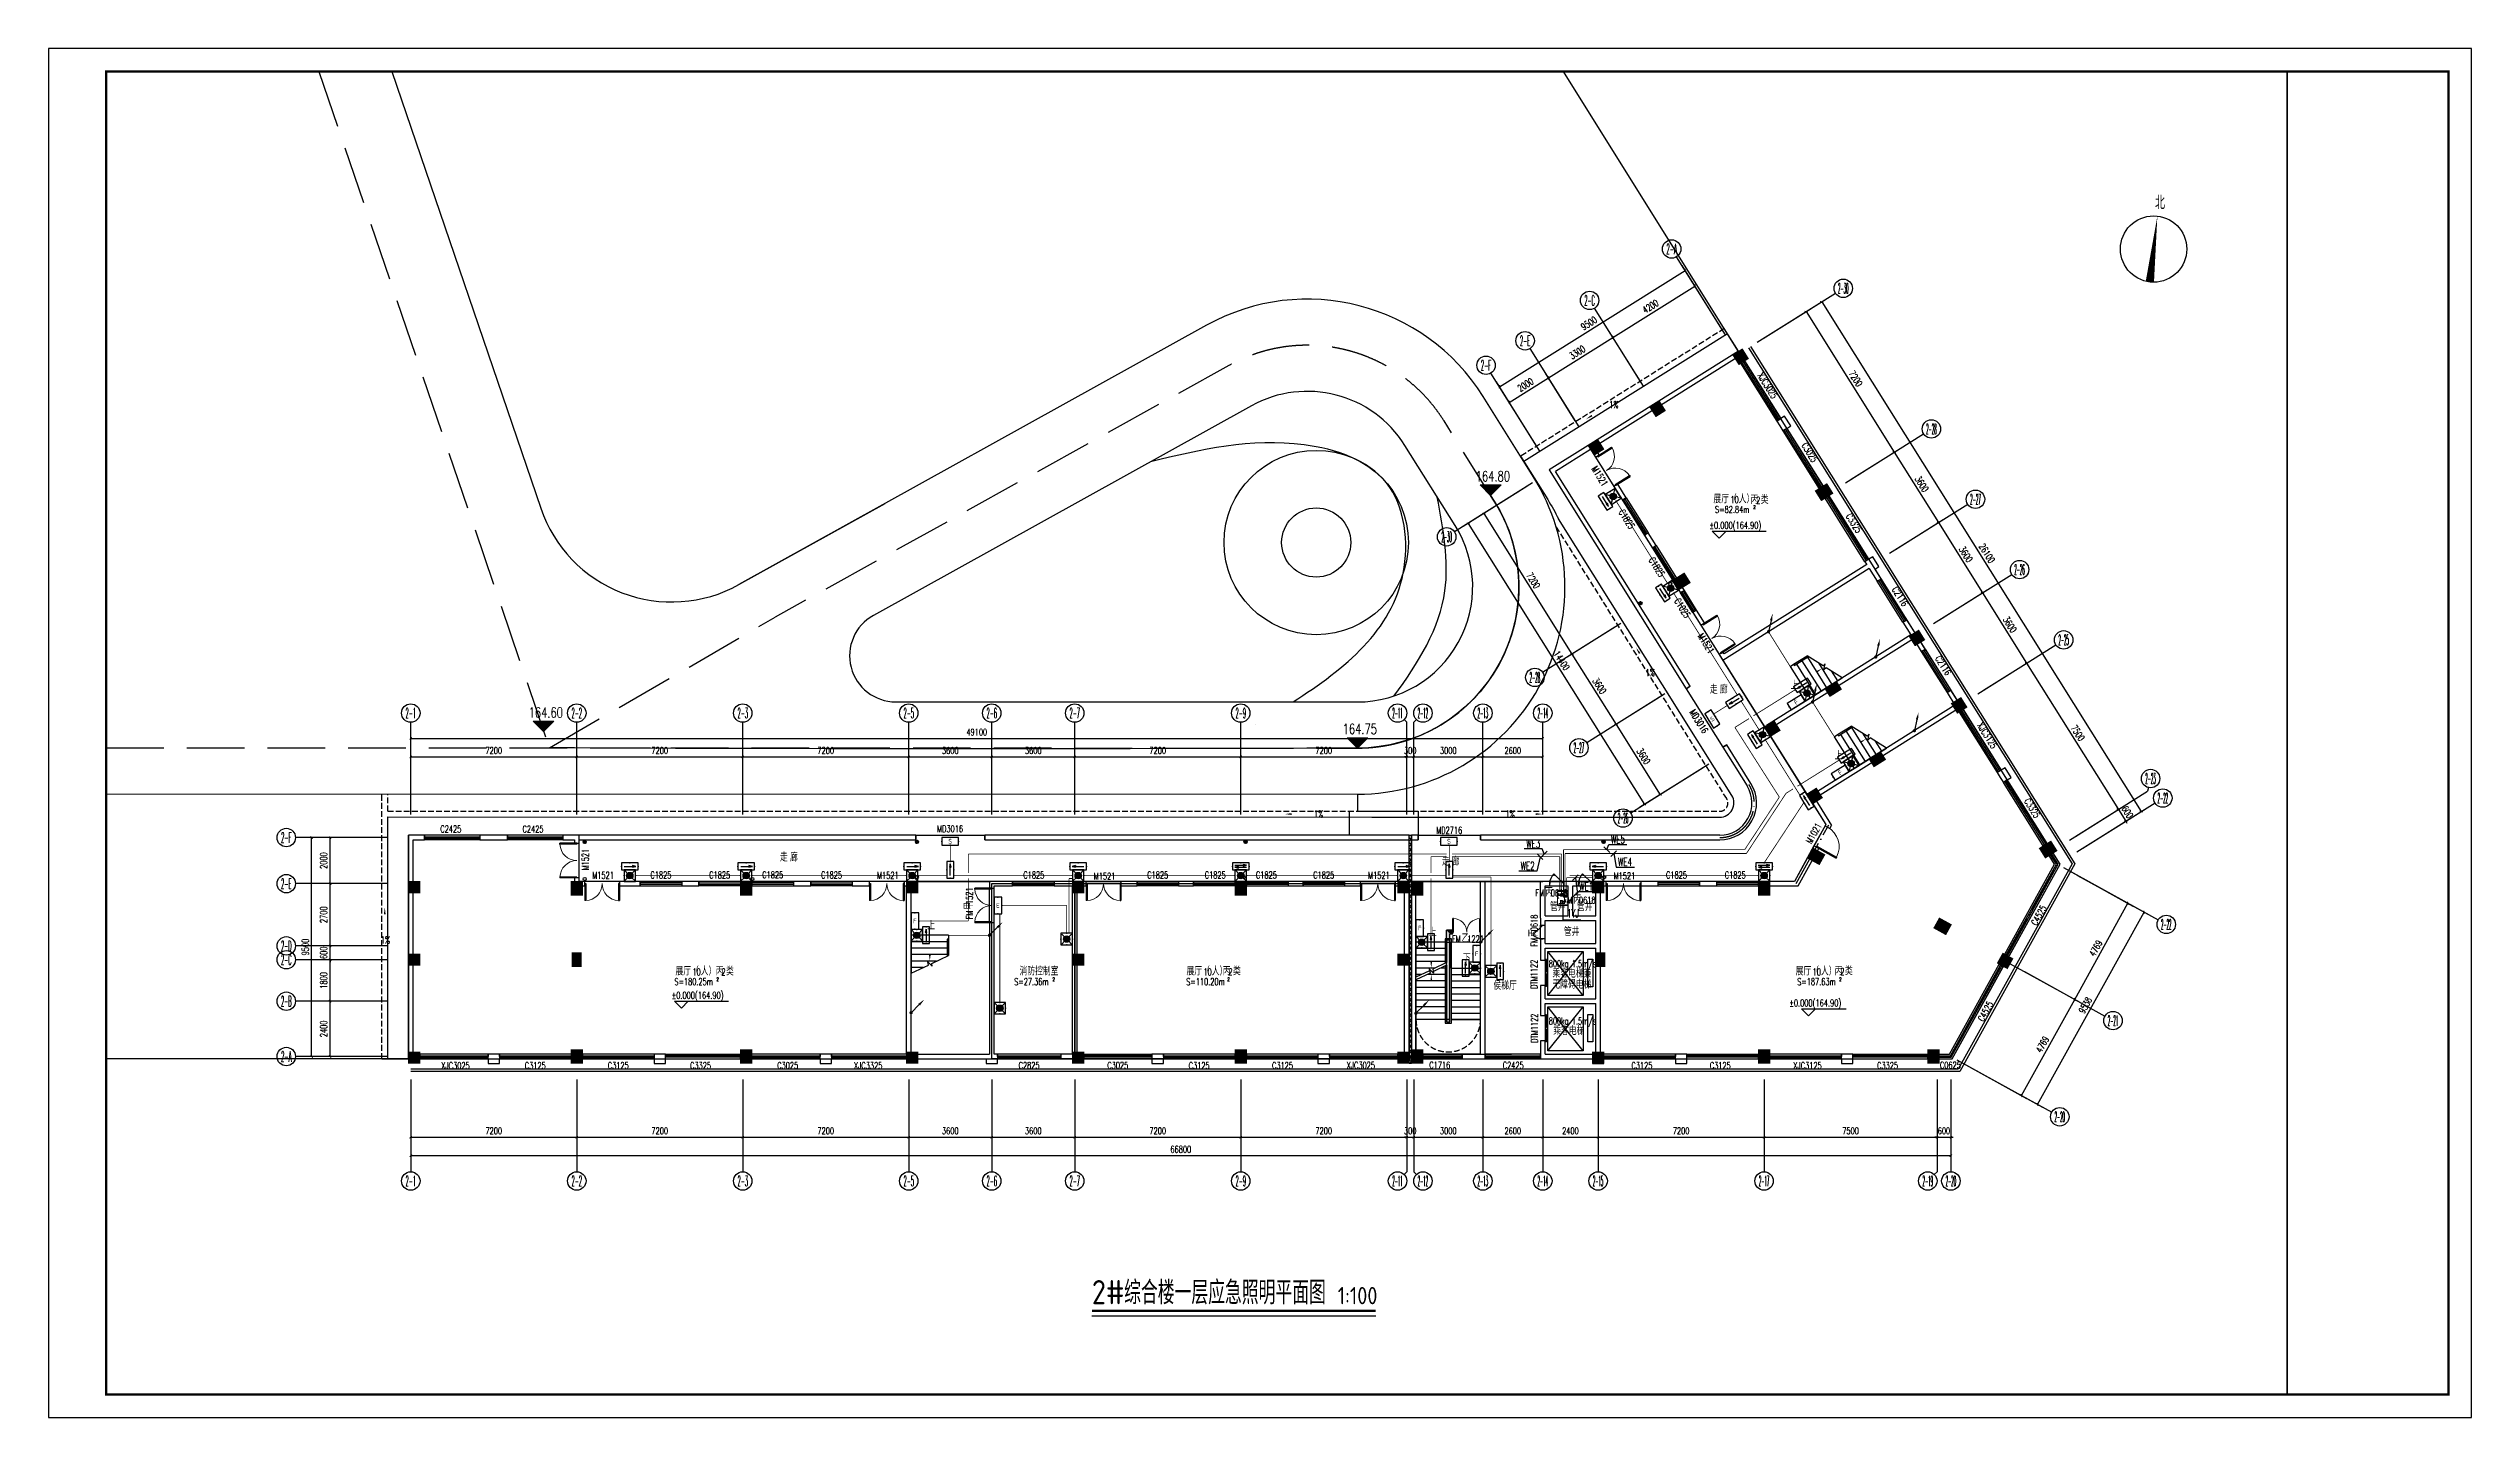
# Model space of a CAD drawing. Extents: x -9422388 to 15610651, y -1992469 to 953794.
# Drawn here: x 14499261 to 14604361, y -295137 to -235737 of the extents above; entities that cross this region are included whole.
import ezdxf
from ezdxf.enums import TextEntityAlignment as Align

# ---------------------------------------------------------------- set-up
doc = ezdxf.new("R2010")
doc.units = 0
doc.header["$LTSCALE"] = 1000
doc.linetypes.add('DASH', pattern=[0.35, 0.25, -0.1])
doc.linetypes.add('DOTE', pattern=[2.42, 2, -0.2, 0.02, -0.2])
doc.layers.add('0-面积', color=2, linetype='Continuous', plot=False)
for name, color, linetype in [('A-ANNO-IDEN', 3, 'Continuous'), ('A-DOOR', 141, 'Continuous'), ('A-DOOR-IDEN', 7, 'Continuous'), ('A-ELEV-LIN-0.3', 30, 'Continuous'), ('A-ELEV-LIN-0.4', 40, 'Continuous'), ('A-FLOR-EVTR', 2, 'Continuous'), ('A-FLOR-GRND', 2, 'Continuous'), ('A-FLOR-OTHER1-ON', 253, 'Continuous'), ('AXIS', 3, 'Continuous'), ('AXIS_TEXT', 7, 'Continuous'), ('C-KZ', 2, 'Continuous'), ('C-Z-HATCH', 253, 'Continuous'), ('COLUMN', 9, 'Continuous'), ('CURTWALL', 4, 'Continuous'), ('DIM-应急', 3, 'Continuous'), ('DIM-消防', 3, 'Continuous'), ('DIM_ELEV', 3, 'Continuous'), ('DIM_SYMB', 3, 'Continuous'), ('DOTE', 1, 'Continuous'), ('EQUIP-应急', 3, 'Continuous'), ('EQUIP-消防', 3, 'Continuous'), ('LWIRE', 4, 'Continuous'), ('PUB_DIM', 3, 'Continuous'), ('PUB_HATCH', 8, 'Continuous'), ('PUB_TEXT', 7, 'Continuous'), ('PUB_TITLE', 4, 'Continuous'), ('STAIR', 2, 'Continuous'), ('WALL', 9, 'Continuous'), ('WALL-PARAPET', 6, 'Continuous'), ('WINDOW', 4, 'Continuous'), ('WINDOW_TEXT', 7, 'Continuous'), ('WIRE-应急', 1, 'DASH'), ('道路', 4, 'Continuous')]:
    doc.layers.add(name, color=color, linetype=linetype)
doc.styles.add('_TCH_AXIS', font='COMPLEX', dxfattribs={"bigfont": 'GBCBIG'})
doc.styles.add('_TCH_DIM', font='SIMPLEX', dxfattribs={"bigfont": 'GBCBIG'})
doc.styles.add('_TCH_DIM_T3', font='SIMPLEX', dxfattribs={"width": 0.705882, "bigfont": 'GBCBIG'})
doc.styles.add('_TCH_WINDOW', font='SIMPLEX', dxfattribs={"height": 3.5, "bigfont": 'GBCBIG'})
doc.styles.add('_TEL_ATTDEF', font='GBENOR', dxfattribs={"width": 0.8, "height": 3, "bigfont": 'GBCBIG'})
doc.styles.add('_TEL_DIM', font='SIMPLEX', dxfattribs={"width": 0.8, "height": 3.5, "bigfont": 'HZTXT'})
doc.styles.add('COMPLEX', font='COMPLEX')
doc.styles.get("Standard").update_dxf_attribs({"font": 'gbenor.shx', "bigfont": 'gbcbig.shx'})
doc.dimstyles.new('_TCH_ARCH&&100', dxfattribs={"dimtxt": 297.5, "dimasz": 100, "dimexe": 250, "dimexo": 300, "dimgap": 126.25, "dimtad": 1, "dimdec": 0, "dimzin": 0, "dimdsep": 46, "dimtxsty": '_TCH_DIM_T3', "dimblk": 'ARCHTICK', "dimcen": 0.09, "dimclrt": 7, "dimazin": 2, "dimtfac": 1, "dimtdec": 0, "dimtix": 1, "dimtmove": 2, "dimatfit": 3, "dimfxl": 0, "dimtolj": 1, "dimtzin": 0, "dimarcsym": 0})

msp = doc.modelspace()

# ---------------------------------------------------------------- texts
at = {"layer": 'A-ANNO-IDEN', "color": 7}
for s, height, p in [('2#', 1050, (14544517.50216, -290223.2944)), ('综合楼一层应急照明平面图', 1012.7659574, (14545917.50216, -290223.2944)), ('1:100', 750, (14555182.07662, -290223.2944))]:
    msp.add_text(s, height=height, dxfattribs=at).set_placement(p)
at = {"layer": 'DIM-应急', "color": 7, "style": '_TEL_DIM', "width": 0.64}
for s, p in [('WE3', (14563360.89567, -270415.34472)), ('WE5', (14567033.24901, -270224.22097)), ('WE2', (14563118.53808, -271376.92135)), ('WE4', (14567343.36519, -271203.43367)), ('WE1', (14565656.71421, -272267.28194))]:
    msp.add_text(s, height=350, dxfattribs=at).set_placement(p)
at = {"layer": 'DIM-消防', "color": 7, "style": '_TEL_DIM', "width": 0.64}
msp.add_text('1YJ', height=350, dxfattribs=at).set_placement((14565126.02273, -273436.81578))

# ---------------------------------------------------------------- blocks, each defined once
blk = doc.blocks.new('柱网22222')
at = {"layer": 'C-Z-HATCH'}
h = blk.add_hatch(color=0, dxfattribs=at)
h.dxf.hatch_style = 1
h.paths.add_polyline_path([(97500, 330556), (98000, 330556), (98000, 330056), (97500, 330056)])
h = blk.add_hatch(color=0, dxfattribs=at)
h.dxf.hatch_style = 1
h.paths.add_polyline_path([(104550, 330556), (105050, 330556), (105050, 329956), (104550, 329956)])
h = blk.add_hatch(color=0, dxfattribs=at)
h.dxf.hatch_style = 1
h.paths.add_polyline_path([(111900, 330556), (112400, 330556), (112400, 329956), (111900, 329956)])
h = blk.add_hatch(color=0, dxfattribs=at)
h.dxf.hatch_style = 1
h.paths.add_polyline_path([(119100, 330556), (119600, 330556), (119600, 330056), (119100, 330056)])
h = blk.add_hatch(color=0, dxfattribs=at)
h.dxf.hatch_style = 1
h.paths.add_polyline_path([(126300, 330556), (126800, 330556), (126800, 330056), (126300, 330056)])
h = blk.add_hatch(color=0, dxfattribs=at)
h.dxf.hatch_style = 1
h.paths.add_polyline_path([(133350, 330556), (133850, 330556), (133850, 329956), (133350, 329956)])
h = blk.add_hatch(color=0, dxfattribs=at)
h.dxf.hatch_style = 1
h.paths.add_polyline_path([(140400, 330556), (140900, 330556), (140900, 330056), (140400, 330056)])
h = blk.add_hatch(color=0, dxfattribs=at)
h.dxf.hatch_style = 1
h.paths.add_polyline_path([(97500, 327406), (98000, 327406), (98000, 326906), (97500, 326906)])
h = blk.add_hatch(color=0, dxfattribs=at)
h.dxf.hatch_style = 1
h.paths.add_polyline_path([(104600, 327456), (105000, 327456), (105000, 326856), (104600, 326856)])
h = blk.add_hatch(color=0, dxfattribs=at)
h.dxf.hatch_style = 1
h.paths.add_polyline_path([(126300, 327406), (126800, 327406), (126800, 326906), (126300, 326906)])
h = blk.add_hatch(color=0, dxfattribs=at)
h.dxf.hatch_style = 1
h.paths.add_polyline_path([(140400, 327406), (140900, 327406), (140900, 326906), (140400, 326906)])
h = blk.add_hatch(color=0, dxfattribs=at)
h.dxf.hatch_style = 1
h.paths.add_polyline_path([(97500, 323156), (98000, 323156), (98000, 322656), (97500, 322656)])
h = blk.add_hatch(color=0, dxfattribs=at)
h.dxf.hatch_style = 1
h.paths.add_polyline_path([(104550, 323256), (105050, 323256), (105050, 322656), (104550, 322656)])
h = blk.add_hatch(color=0, dxfattribs=at)
h.dxf.hatch_style = 1
h.paths.add_polyline_path([(111900, 323256), (112400, 323256), (112400, 322656), (111900, 322656)])
h = blk.add_hatch(color=0, dxfattribs=at)
h.dxf.hatch_style = 1
h.paths.add_polyline_path([(119100, 323156), (119600, 323156), (119600, 322656), (119100, 322656)])
h = blk.add_hatch(color=0, dxfattribs=at)
h.dxf.hatch_style = 1
h.paths.add_polyline_path([(126300, 323156), (126800, 323156), (126800, 322656), (126300, 322656)])
h = blk.add_hatch(color=0, dxfattribs=at)
h.dxf.hatch_style = 1
h.paths.add_polyline_path([(133350, 323256), (133850, 323256), (133850, 322656), (133350, 322656)])
h = blk.add_hatch(color=0, dxfattribs=at)
h.dxf.hatch_style = 1
h.paths.add_polyline_path([(140400, 323156), (140900, 323156), (140900, 322656), (140400, 322656)])
at = {"layer": 'C-KZ', "color": 0, "const_width": 30}
for points in [[(97500, 330556), (98000, 330556), (98000, 330056), (97500, 330056)], [(104550, 330556), (105050, 330556), (105050, 329956), (104550, 329956)], [(111900, 330556), (112400, 330556), (112400, 329956), (111900, 329956)], [(119100, 330556), (119600, 330556), (119600, 330056), (119100, 330056)], [(126300, 330556), (126800, 330556), (126800, 330056), (126300, 330056)], [(133350, 330556), (133850, 330556), (133850, 329956), (133350, 329956)], [(140400, 330556), (140900, 330556), (140900, 330056), (140400, 330056)], [(97500, 327406), (98000, 327406), (98000, 326906), (97500, 326906)], [(104600, 327456), (105000, 327456), (105000, 326856), (104600, 326856)], [(126300, 327406), (126800, 327406), (126800, 326906), (126300, 326906)], [(140400, 327406), (140900, 327406), (140900, 326906), (140400, 326906)], [(97500, 323156), (98000, 323156), (98000, 322656), (97500, 322656)], [(104550, 323256), (105050, 323256), (105050, 322656), (104550, 322656)], [(111900, 323256), (112400, 323256), (112400, 322656), (111900, 322656)], [(119100, 323156), (119600, 323156), (119600, 322656), (119100, 322656)], [(126300, 323156), (126800, 323156), (126800, 322656), (126300, 322656)], [(133350, 323256), (133850, 323256), (133850, 322656), (133350, 322656)], [(140400, 323156), (140900, 323156), (140900, 322656), (140400, 322656)]]:
    blk.add_lwpolyline(points, close=True, dxfattribs=at)
blk = doc.blocks.new('宿舍楼柱网1')
at = {"layer": 'C-Z-HATCH'}
h = blk.add_hatch(color=0, dxfattribs=at)
h.dxf.hatch_style = 1
h.paths.add_polyline_path([(645860, 167538), (646284, 167803), (646019, 168227), (645595, 167962)])
h = blk.add_hatch(color=0, dxfattribs=at)
h.dxf.hatch_style = 1
edge = h.paths.add_edge_path()
edge.add_line((642259, 165280), (642680, 165549))
edge.add_line((642680, 165549), (642415, 165973))
edge.add_line((642415, 165973), (641991, 165708))
edge.add_line((641991, 165708), (642262, 165283))
h = blk.add_hatch(color=0, dxfattribs=at)
h.dxf.hatch_style = 1
h.paths.add_polyline_path([(642259, 165280), (642683, 165545), (642418, 165969), (641994, 165704)])
h = blk.add_hatch(color=0, dxfattribs=at)
h.dxf.hatch_style = 1
h.paths.add_polyline_path([(639588, 163611), (640012, 163876), (639747, 164300), (639323, 164035)])
h = blk.add_hatch(color=0, dxfattribs=at)
h.dxf.hatch_style = 1
h.paths.add_polyline_path([(649437, 161642), (649946, 161960), (649681, 162384), (649172, 162066)])
h = blk.add_hatch(color=0, dxfattribs=at)
h.dxf.hatch_style = 1
h.paths.add_polyline_path([(643252, 157766), (643760, 158084), (643495, 158508), (642987, 158190)])
h = blk.add_hatch(color=0, dxfattribs=at)
h.dxf.hatch_style = 1
h.paths.add_polyline_path([(653505, 155340), (653929, 155605), (653664, 156029), (653240, 155764)])
h = blk.add_hatch(color=0, dxfattribs=at)
h.dxf.hatch_style = 1
h.paths.add_polyline_path([(649809, 153142), (650317, 153460), (650105, 153799), (649597, 153481)])
h = blk.add_hatch(color=0, dxfattribs=at)
h.dxf.hatch_style = 1
h.paths.add_polyline_path([(655338, 152417), (655762, 152682), (655497, 153106), (655073, 152841)])
h = blk.add_hatch(color=0, dxfattribs=at)
h.dxf.hatch_style = 1
h.paths.add_polyline_path([(647235, 151411), (647659, 151675), (647394, 152100), (646970, 151835)])
h = blk.add_hatch(color=0, dxfattribs=at)
h.dxf.hatch_style = 1
h.paths.add_polyline_path([(651721, 150092), (652229, 150410), (652017, 150749), (651509, 150431)])
h = blk.add_hatch(color=0, dxfattribs=at)
h.dxf.hatch_style = 1
h.paths.add_polyline_path([(649067, 148487), (649491, 148752), (649226, 149176), (648802, 148911)])
h = blk.add_hatch(color=0, dxfattribs=at)
h.dxf.hatch_style = 1
h.paths.add_polyline_path([(648829, 146138), (649071, 146576), (649596, 146285), (649354, 145848)])
h = blk.add_hatch(color=0, dxfattribs=at)
h.dxf.hatch_style = 1
h.paths.add_polyline_path([(659156, 146135), (659665, 146453), (659400, 146877), (658891, 146560)])
h = blk.add_hatch(color=0, dxfattribs=at)
h.dxf.hatch_style = 1
h.paths.add_polyline_path([(631658, 145126), (632158, 145126), (632158, 144526), (631658, 144526)])
h = blk.add_hatch(color=0, dxfattribs=at)
h.dxf.hatch_style = 1
h.paths.add_polyline_path([(639508, 145126), (640008, 145126), (640008, 144626), (639508, 144626)])
h = blk.add_hatch(color=0, dxfattribs=at)
h.dxf.hatch_style = 1
h.paths.add_polyline_path([(646708, 145126), (647208, 145126), (647208, 144526), (646708, 144526)])
h = blk.add_hatch(color=0, dxfattribs=at)
h.dxf.hatch_style = 1
h.paths.add_polyline_path([(654841, 142811), (655083, 143249), (654558, 143539), (654316, 143102)])
h = blk.add_hatch(color=0, dxfattribs=at)
h.dxf.hatch_style = 1
h.paths.add_polyline_path([(639658, 142026), (640058, 142026), (640058, 141426), (639658, 141426)])
h = blk.add_hatch(color=0, dxfattribs=at)
h.dxf.hatch_style = 1
h.paths.add_polyline_path([(657509, 141335), (657751, 141772), (657313, 142015), (657071, 141577)])
h = blk.add_hatch(color=0, dxfattribs=at)
h.dxf.hatch_style = 1
h.paths.add_polyline_path([(631658, 137826), (632158, 137826), (632158, 137226), (631658, 137226)])
h = blk.add_hatch(color=0, dxfattribs=at)
h.dxf.hatch_style = 1
h.paths.add_polyline_path([(639508, 137726), (640008, 137726), (640008, 137226), (639508, 137226)])
h = blk.add_hatch(color=0, dxfattribs=at)
h.dxf.hatch_style = 1
h.paths.add_polyline_path([(646708, 137826), (647208, 137826), (647208, 137226), (646708, 137226)])
h = blk.add_hatch(color=0, dxfattribs=at)
h.dxf.hatch_style = 1
h.paths.add_polyline_path([(654058, 137826), (654558, 137826), (654558, 137226), (654058, 137226)])
at = {"layer": 'C-KZ', "color": 0, "const_width": 30}
for points in [[(645860, 167538), (646281, 167806), (646016, 168231), (645592, 167966), (645863, 167540)], [(642259, 165280), (642680, 165549), (642415, 165973), (641991, 165708), (642262, 165283)], [(639588, 163611), (640012, 163876), (639747, 164300), (639323, 164035), (639588, 163611)], [(649440, 161638), (649946, 161960), (649681, 162384), (649172, 162066), (649437, 161642)], [(643252, 157766), (643760, 158084), (643495, 158508), (642987, 158190), (643252, 157766)], [(653510, 155343), (653929, 155605), (653664, 156029), (653240, 155764), (653505, 155340)], [(649809, 153142), (650317, 153460), (650105, 153799), (649597, 153481), (649809, 153142)], [(655338, 152417), (655762, 152682), (655497, 153106), (655073, 152841), (655338, 152417)], [(647235, 151411), (647659, 151675), (647394, 152100), (646970, 151835), (647235, 151411)], [(651721, 150092), (652229, 150410), (652017, 150749), (651509, 150431), (651721, 150092)], [(649067, 148487), (649491, 148752), (649226, 149176), (648802, 148911), (649067, 148487)], [(648829, 146138), (649071, 146576), (649596, 146285), (649354, 145848), (648829, 146138)], [(659156, 146135), (659665, 146453), (659400, 146877), (658891, 146560), (659156, 146135)], [(654841, 142811), (655083, 143249), (654558, 143539), (654316, 143102), (654841, 142811)], [(657509, 141335), (657751, 141772), (657313, 142015), (657071, 141577), (657509, 141335)]]:
    blk.add_lwpolyline(points, dxfattribs=at)
for points in [[(631658, 145126), (632158, 145126), (632158, 144526), (631658, 144526)], [(639508, 145126), (640008, 145126), (640008, 144626), (639508, 144626)], [(646708, 145126), (647208, 145126), (647208, 144526), (646708, 144526)], [(639658, 142026), (640058, 142026), (640058, 141426), (639658, 141426)], [(631658, 137826), (632158, 137826), (632158, 137226), (631658, 137226)], [(639508, 137726), (640008, 137726), (640008, 137226), (639508, 137226)], [(646708, 137826), (647208, 137826), (647208, 137226), (646708, 137226)], [(654058, 137826), (654558, 137826), (654558, 137226), (654058, 137226)]]:
    blk.add_lwpolyline(points, close=True, dxfattribs=at)
blk = doc.blocks.new('$DorLib2D$00000002')
at = {"color": 0}
for p, q in [((-0.5, 0), (-0.5, 0.4875)), ((-0.475, 0.4875), (-0.5, 0.4875)), ((-0.475, 0), (-0.475, 0.4875)), ((0.475, 0), (0.475, 0.4875)), ((0.475, 0.4875), (0.5, 0.4875)), ((0.5, 0), (0.5, 0.4875)), ((-0.5, 0), (-0.475, 0)), ((0.5, 0), (0.475, 0))]:
    blk.add_line(p, q, dxfattribs=at)
at = {"color": 0, "lineweight": 13}
for centre, start, end in [((-0.4875, 0), 0, 88.530716), ((0.4875, 0), 91.469284, 180)]:
    blk.add_arc(centre, 0.4875, start, end, dxfattribs=at)
blk = doc.blocks.new('$TCHSYS$WIN2D')
at = {"color": 0}
for p, q in [((-0.5, 0.5), (0.5, 0.5)), ((-0.5, 0.5), (-0.5, -0.5)), ((0.5, 0.5), (0.5, -0.5)), ((0.5, 0.167), (-0.5, 0.167)), ((0.5, -0.167), (-0.5, -0.167)), ((-0.5, -0.5), (0.5, -0.5))]:
    blk.add_line(p, q, dxfattribs=at)
blk = doc.blocks.new('$WINLIB2D$00000001')
at = {"color": 0}
for points in [[(-0.5, 0.5), (-0.5, -0.5)], [(-0.5, 0.5), (0.5, 0.5)], [(0.5, -0.5), (0.5, 0.5)], [(0.5, 0.167), (-0.5, 0.167)], [(0.5, -0.167), (-0.5, -0.167)], [(-0.5, -0.5), (0.5, -0.5)]]:
    blk.add_lwpolyline(points, dxfattribs=at)
blk = doc.blocks.new('$DORLIB2D$00000127')
at = {"color": 0}
for points in [[(-0.533, 0.795), (-0.533, 0.69)], [(-0.033, 0.795), (-0.533, 0.795)], [(-0.033, 0.69), (-0.533, 0.69)], [(0.5, 0.5), (-0.5, 0.5)], [(-0.033, 0.795), (-0.033, 0.69)], [(0.533, 0.795), (0.033, 0.795)], [(0.033, 0.795), (0.033, 0.69)], [(0.533, 0.69), (0.033, 0.69)], [(0.533, 0.795), (0.533, 0.69)]]:
    blk.add_lwpolyline(points, dxfattribs=at)
blk = doc.blocks.new('$DorLib2D$00000114')
at = {"color": 0}
blk.add_line((0.5, 0), (-0.21, 0.71), dxfattribs=at)
blk.add_arc((0.5, 0), 1, 135, 180, dxfattribs=at)
blk = doc.blocks.new('_ArchTick')
at = {"color": 0, "linetype": 'ByBlock', "const_width": 0.4}
blk.add_lwpolyline([(-0.5, -0.5), (0.5, 0.5)], dxfattribs=at)
blk = doc.blocks.new('*D152')
at = {"layer": 'AXIS', "color": 0, "lineweight": -2, "transparency": 16777216}
for p, q in [((580569, 818952), (580569, 815702)), ((647369, 818952), (647369, 815702)), ((580569, 815952), (647369, 815952))]:
    blk.add_line(p, q, dxfattribs=at)
at = {"layer": 'Defpoints', "color": 0, "transparency": 16777216}
for p in [(580569, 819252), (647369, 819252), (647369, 815952)]:
    blk.add_point(p, dxfattribs=at)
at = {"layer": 'AXIS', "color": 0, "lineweight": -2, "transparency": 16777216, "xscale": 100, "yscale": 100, "zscale": 100, "rotation": 180}
blk.add_blockref('_ArchTick', (580569, 815952), dxfattribs=at)
at = {"layer": 'AXIS', "color": 0, "lineweight": -2, "transparency": 16777216, "xscale": 100, "yscale": 100, "zscale": 100}
blk.add_blockref('_ArchTick', (647369, 815952), dxfattribs=at)
at = {"layer": 'AXIS', "color": 7, "transparency": 16777216, "insert": (613969, 816227), "char_height": 297.5, "attachment_point": 5, "style": '_TCH_DIM_T3'}
blk.add_mtext('\\A1;66800', dxfattribs=at)
blk = doc.blocks.new('*D153')
at = {"layer": 'AXIS', "color": 0, "lineweight": -2, "transparency": 16777216}
for p, q in [((580569, 818952), (580569, 816502)), ((587769, 818952), (587769, 816502)), ((580569, 816752), (587769, 816752))]:
    blk.add_line(p, q, dxfattribs=at)
at = {"layer": 'Defpoints', "color": 0, "transparency": 16777216}
for p in [(580569, 819252), (587769, 819252), (587769, 816752)]:
    blk.add_point(p, dxfattribs=at)
at = {"layer": 'AXIS', "color": 0, "lineweight": -2, "transparency": 16777216, "xscale": 100, "yscale": 100, "zscale": 100, "rotation": 180}
blk.add_blockref('_ArchTick', (580569, 816752), dxfattribs=at)
at = {"layer": 'AXIS', "color": 0, "lineweight": -2, "transparency": 16777216, "xscale": 100, "yscale": 100, "zscale": 100}
blk.add_blockref('_ArchTick', (587769, 816752), dxfattribs=at)
at = {"layer": 'AXIS', "color": 7, "transparency": 16777216, "insert": (584169, 817027), "char_height": 297.5, "attachment_point": 5, "style": '_TCH_DIM_T3'}
blk.add_mtext('\\A1;7200', dxfattribs=at)
blk = doc.blocks.new('*D154')
at = {"layer": 'AXIS', "color": 0, "lineweight": -2, "transparency": 16777216}
for p, q in [((587769, 818952), (587769, 816502)), ((594969, 818952), (594969, 816502)), ((587769, 816752), (594969, 816752))]:
    blk.add_line(p, q, dxfattribs=at)
at = {"layer": 'Defpoints', "color": 0, "transparency": 16777216}
for p in [(587769, 819252), (594969, 819252), (594969, 816752)]:
    blk.add_point(p, dxfattribs=at)
at = {"layer": 'AXIS', "color": 0, "lineweight": -2, "transparency": 16777216, "xscale": 100, "yscale": 100, "zscale": 100, "rotation": 180}
blk.add_blockref('_ArchTick', (587769, 816752), dxfattribs=at)
at = {"layer": 'AXIS', "color": 0, "lineweight": -2, "transparency": 16777216, "xscale": 100, "yscale": 100, "zscale": 100}
blk.add_blockref('_ArchTick', (594969, 816752), dxfattribs=at)
at = {"layer": 'AXIS', "color": 7, "transparency": 16777216, "insert": (591369, 817027), "char_height": 297.5, "attachment_point": 5, "style": '_TCH_DIM_T3'}
blk.add_mtext('\\A1;7200', dxfattribs=at)
blk = doc.blocks.new('*D155')
at = {"layer": 'AXIS', "color": 0, "lineweight": -2, "transparency": 16777216}
for p, q in [((594969, 818952), (594969, 816502)), ((602169, 818952), (602169, 816502)), ((594969, 816752), (602169, 816752))]:
    blk.add_line(p, q, dxfattribs=at)
at = {"layer": 'Defpoints', "color": 0, "transparency": 16777216}
for p in [(594969, 819252), (602169, 819252), (602169, 816752)]:
    blk.add_point(p, dxfattribs=at)
at = {"layer": 'AXIS', "color": 0, "lineweight": -2, "transparency": 16777216, "xscale": 100, "yscale": 100, "zscale": 100, "rotation": 180}
blk.add_blockref('_ArchTick', (594969, 816752), dxfattribs=at)
at = {"layer": 'AXIS', "color": 0, "lineweight": -2, "transparency": 16777216, "xscale": 100, "yscale": 100, "zscale": 100}
blk.add_blockref('_ArchTick', (602169, 816752), dxfattribs=at)
at = {"layer": 'AXIS', "color": 7, "transparency": 16777216, "insert": (598569, 817027), "char_height": 297.5, "attachment_point": 5, "style": '_TCH_DIM_T3'}
blk.add_mtext('\\A1;7200', dxfattribs=at)
blk = doc.blocks.new('*D156')
at = {"layer": 'AXIS', "color": 0, "lineweight": -2, "transparency": 16777216}
for p, q in [((602169, 818952), (602169, 816502)), ((605769, 818952), (605769, 816502)), ((602169, 816752), (605769, 816752))]:
    blk.add_line(p, q, dxfattribs=at)
at = {"layer": 'Defpoints', "color": 0, "transparency": 16777216}
for p in [(602169, 819252), (605769, 819252), (605769, 816752)]:
    blk.add_point(p, dxfattribs=at)
at = {"layer": 'AXIS', "color": 0, "lineweight": -2, "transparency": 16777216, "xscale": 100, "yscale": 100, "zscale": 100, "rotation": 180}
blk.add_blockref('_ArchTick', (602169, 816752), dxfattribs=at)
at = {"layer": 'AXIS', "color": 0, "lineweight": -2, "transparency": 16777216, "xscale": 100, "yscale": 100, "zscale": 100}
blk.add_blockref('_ArchTick', (605769, 816752), dxfattribs=at)
at = {"layer": 'AXIS', "color": 7, "transparency": 16777216, "insert": (603969, 817027), "char_height": 297.5, "attachment_point": 5, "style": '_TCH_DIM_T3'}
blk.add_mtext('\\A1;3600', dxfattribs=at)
blk = doc.blocks.new('*D157')
at = {"layer": 'AXIS', "color": 0, "lineweight": -2, "transparency": 16777216}
for p, q in [((605769, 818952), (605769, 816502)), ((609369, 818952), (609369, 816502)), ((605769, 816752), (609369, 816752))]:
    blk.add_line(p, q, dxfattribs=at)
at = {"layer": 'Defpoints', "color": 0, "transparency": 16777216}
for p in [(605769, 819252), (609369, 819252), (609369, 816752)]:
    blk.add_point(p, dxfattribs=at)
at = {"layer": 'AXIS', "color": 0, "lineweight": -2, "transparency": 16777216, "xscale": 100, "yscale": 100, "zscale": 100, "rotation": 180}
blk.add_blockref('_ArchTick', (605769, 816752), dxfattribs=at)
at = {"layer": 'AXIS', "color": 0, "lineweight": -2, "transparency": 16777216, "xscale": 100, "yscale": 100, "zscale": 100}
blk.add_blockref('_ArchTick', (609369, 816752), dxfattribs=at)
at = {"layer": 'AXIS', "color": 7, "transparency": 16777216, "insert": (607569, 817027), "char_height": 297.5, "attachment_point": 5, "style": '_TCH_DIM_T3'}
blk.add_mtext('\\A1;3600', dxfattribs=at)
blk = doc.blocks.new('*D158')
at = {"layer": 'AXIS', "color": 0, "lineweight": -2, "transparency": 16777216}
for p, q in [((609369, 818952), (609369, 816502)), ((616569, 818952), (616569, 816502)), ((609369, 816752), (616569, 816752))]:
    blk.add_line(p, q, dxfattribs=at)
at = {"layer": 'Defpoints', "color": 0, "transparency": 16777216}
for p in [(609369, 819252), (616569, 819252), (616569, 816752)]:
    blk.add_point(p, dxfattribs=at)
at = {"layer": 'AXIS', "color": 0, "lineweight": -2, "transparency": 16777216, "xscale": 100, "yscale": 100, "zscale": 100, "rotation": 180}
blk.add_blockref('_ArchTick', (609369, 816752), dxfattribs=at)
at = {"layer": 'AXIS', "color": 0, "lineweight": -2, "transparency": 16777216, "xscale": 100, "yscale": 100, "zscale": 100}
blk.add_blockref('_ArchTick', (616569, 816752), dxfattribs=at)
at = {"layer": 'AXIS', "color": 7, "transparency": 16777216, "insert": (612969, 817027), "char_height": 297.5, "attachment_point": 5, "style": '_TCH_DIM_T3'}
blk.add_mtext('\\A1;7200', dxfattribs=at)
blk = doc.blocks.new('*D159')
at = {"layer": 'AXIS', "color": 0, "lineweight": -2, "transparency": 16777216}
for p, q in [((616569, 818952), (616569, 816502)), ((623769, 818952), (623769, 816502)), ((616569, 816752), (623769, 816752))]:
    blk.add_line(p, q, dxfattribs=at)
at = {"layer": 'Defpoints', "color": 0, "transparency": 16777216}
for p in [(616569, 819252), (623769, 819252), (623769, 816752)]:
    blk.add_point(p, dxfattribs=at)
at = {"layer": 'AXIS', "color": 0, "lineweight": -2, "transparency": 16777216, "xscale": 100, "yscale": 100, "zscale": 100, "rotation": 180}
blk.add_blockref('_ArchTick', (616569, 816752), dxfattribs=at)
at = {"layer": 'AXIS', "color": 0, "lineweight": -2, "transparency": 16777216, "xscale": 100, "yscale": 100, "zscale": 100}
blk.add_blockref('_ArchTick', (623769, 816752), dxfattribs=at)
at = {"layer": 'AXIS', "color": 7, "transparency": 16777216, "insert": (620169, 817027), "char_height": 297.5, "attachment_point": 5, "style": '_TCH_DIM_T3'}
blk.add_mtext('\\A1;7200', dxfattribs=at)
blk = doc.blocks.new('*D160')
at = {"layer": 'AXIS', "color": 0, "lineweight": -2, "transparency": 16777216}
for p, q in [((623769, 818952), (623769, 816502)), ((624069, 818952), (624069, 816502)), ((623769, 816752), (623669, 816752)), ((623769, 816752), (624069, 816752)), ((624069, 816752), (624169, 816752))]:
    blk.add_line(p, q, dxfattribs=at)
at = {"layer": 'Defpoints', "color": 0, "transparency": 16777216}
for p in [(623769, 819252), (624069, 819252), (624069, 816752)]:
    blk.add_point(p, dxfattribs=at)
at = {"layer": 'AXIS', "color": 0, "lineweight": -2, "transparency": 16777216, "xscale": 100, "yscale": 100, "zscale": 100}
blk.add_blockref('_ArchTick', (623769, 816752), dxfattribs=at)
at = {"layer": 'AXIS', "color": 0, "lineweight": -2, "transparency": 16777216, "xscale": 100, "yscale": 100, "zscale": 100, "rotation": 180}
blk.add_blockref('_ArchTick', (624069, 816752), dxfattribs=at)
at = {"layer": 'AXIS', "color": 7, "transparency": 16777216, "insert": (623919, 817027), "char_height": 297.5, "attachment_point": 5, "style": '_TCH_DIM_T3'}
blk.add_mtext('\\A1;300', dxfattribs=at)
blk = doc.blocks.new('*D161')
at = {"layer": 'AXIS', "color": 0, "lineweight": -2, "transparency": 16777216}
for p, q in [((624069, 818952), (624069, 816502)), ((627069, 818952), (627069, 816502)), ((624069, 816752), (627069, 816752))]:
    blk.add_line(p, q, dxfattribs=at)
at = {"layer": 'Defpoints', "color": 0, "transparency": 16777216}
for p in [(624069, 819252), (627069, 819252), (627069, 816752)]:
    blk.add_point(p, dxfattribs=at)
at = {"layer": 'AXIS', "color": 0, "lineweight": -2, "transparency": 16777216, "xscale": 100, "yscale": 100, "zscale": 100, "rotation": 180}
blk.add_blockref('_ArchTick', (624069, 816752), dxfattribs=at)
at = {"layer": 'AXIS', "color": 0, "lineweight": -2, "transparency": 16777216, "xscale": 100, "yscale": 100, "zscale": 100}
blk.add_blockref('_ArchTick', (627069, 816752), dxfattribs=at)
at = {"layer": 'AXIS', "color": 7, "transparency": 16777216, "insert": (625569, 817027), "char_height": 297.5, "attachment_point": 5, "style": '_TCH_DIM_T3'}
blk.add_mtext('\\A1;3000', dxfattribs=at)
blk = doc.blocks.new('*D162')
at = {"layer": 'AXIS', "color": 0, "lineweight": -2, "transparency": 16777216}
for p, q in [((627069, 818952), (627069, 816502)), ((629669, 818952), (629669, 816502)), ((627069, 816752), (629669, 816752))]:
    blk.add_line(p, q, dxfattribs=at)
at = {"layer": 'Defpoints', "color": 0, "transparency": 16777216}
for p in [(627069, 819252), (629669, 819252), (629669, 816752)]:
    blk.add_point(p, dxfattribs=at)
at = {"layer": 'AXIS', "color": 0, "lineweight": -2, "transparency": 16777216, "xscale": 100, "yscale": 100, "zscale": 100, "rotation": 180}
blk.add_blockref('_ArchTick', (627069, 816752), dxfattribs=at)
at = {"layer": 'AXIS', "color": 0, "lineweight": -2, "transparency": 16777216, "xscale": 100, "yscale": 100, "zscale": 100}
blk.add_blockref('_ArchTick', (629669, 816752), dxfattribs=at)
at = {"layer": 'AXIS', "color": 7, "transparency": 16777216, "insert": (628369, 817027), "char_height": 297.5, "attachment_point": 5, "style": '_TCH_DIM_T3'}
blk.add_mtext('\\A1;2600', dxfattribs=at)
blk = doc.blocks.new('*D163')
at = {"layer": 'AXIS', "color": 0, "lineweight": -2, "transparency": 16777216}
for p, q in [((629669, 818952), (629669, 816502)), ((632069, 818952), (632069, 816502)), ((629669, 816752), (632069, 816752))]:
    blk.add_line(p, q, dxfattribs=at)
at = {"layer": 'Defpoints', "color": 0, "transparency": 16777216}
for p in [(629669, 819252), (632069, 819252), (632069, 816752)]:
    blk.add_point(p, dxfattribs=at)
at = {"layer": 'AXIS', "color": 0, "lineweight": -2, "transparency": 16777216, "xscale": 100, "yscale": 100, "zscale": 100, "rotation": 180}
blk.add_blockref('_ArchTick', (629669, 816752), dxfattribs=at)
at = {"layer": 'AXIS', "color": 0, "lineweight": -2, "transparency": 16777216, "xscale": 100, "yscale": 100, "zscale": 100}
blk.add_blockref('_ArchTick', (632069, 816752), dxfattribs=at)
at = {"layer": 'AXIS', "color": 7, "transparency": 16777216, "insert": (630869, 817027), "char_height": 297.5, "attachment_point": 5, "style": '_TCH_DIM_T3'}
blk.add_mtext('\\A1;2400', dxfattribs=at)
blk = doc.blocks.new('*D164')
at = {"layer": 'AXIS', "color": 0, "lineweight": -2, "transparency": 16777216}
for p, q in [((632069, 818952), (632069, 816502)), ((639269, 818952), (639269, 816502)), ((632069, 816752), (639269, 816752))]:
    blk.add_line(p, q, dxfattribs=at)
at = {"layer": 'Defpoints', "color": 0, "transparency": 16777216}
for p in [(632069, 819252), (639269, 819252), (639269, 816752)]:
    blk.add_point(p, dxfattribs=at)
at = {"layer": 'AXIS', "color": 0, "lineweight": -2, "transparency": 16777216, "xscale": 100, "yscale": 100, "zscale": 100, "rotation": 180}
blk.add_blockref('_ArchTick', (632069, 816752), dxfattribs=at)
at = {"layer": 'AXIS', "color": 0, "lineweight": -2, "transparency": 16777216, "xscale": 100, "yscale": 100, "zscale": 100}
blk.add_blockref('_ArchTick', (639269, 816752), dxfattribs=at)
at = {"layer": 'AXIS', "color": 7, "transparency": 16777216, "insert": (635669, 817027), "char_height": 297.5, "attachment_point": 5, "style": '_TCH_DIM_T3'}
blk.add_mtext('\\A1;7200', dxfattribs=at)
blk = doc.blocks.new('*D165')
at = {"layer": 'AXIS', "color": 0, "lineweight": -2, "transparency": 16777216}
for p, q in [((639269, 818952), (639269, 816502)), ((646769, 818952), (646769, 816502)), ((639269, 816752), (646769, 816752))]:
    blk.add_line(p, q, dxfattribs=at)
at = {"layer": 'Defpoints', "color": 0, "transparency": 16777216}
for p in [(639269, 819252), (646769, 819252), (646769, 816752)]:
    blk.add_point(p, dxfattribs=at)
at = {"layer": 'AXIS', "color": 0, "lineweight": -2, "transparency": 16777216, "xscale": 100, "yscale": 100, "zscale": 100, "rotation": 180}
blk.add_blockref('_ArchTick', (639269, 816752), dxfattribs=at)
at = {"layer": 'AXIS', "color": 0, "lineweight": -2, "transparency": 16777216, "xscale": 100, "yscale": 100, "zscale": 100}
blk.add_blockref('_ArchTick', (646769, 816752), dxfattribs=at)
at = {"layer": 'AXIS', "color": 7, "transparency": 16777216, "insert": (643019, 817027), "char_height": 297.5, "attachment_point": 5, "style": '_TCH_DIM_T3'}
blk.add_mtext('\\A1;7500', dxfattribs=at)
blk = doc.blocks.new('*D166')
at = {"layer": 'AXIS', "color": 0, "lineweight": -2, "transparency": 16777216}
for p, q in [((646769, 818952), (646769, 816502)), ((647369, 818952), (647369, 816502)), ((646769, 816752), (646669, 816752)), ((646769, 816752), (647369, 816752)), ((647369, 816752), (647469, 816752))]:
    blk.add_line(p, q, dxfattribs=at)
at = {"layer": 'Defpoints', "color": 0, "transparency": 16777216}
for p in [(646769, 819252), (647369, 819252), (647369, 816752)]:
    blk.add_point(p, dxfattribs=at)
at = {"layer": 'AXIS', "color": 0, "lineweight": -2, "transparency": 16777216, "xscale": 100, "yscale": 100, "zscale": 100}
blk.add_blockref('_ArchTick', (646769, 816752), dxfattribs=at)
at = {"layer": 'AXIS', "color": 0, "lineweight": -2, "transparency": 16777216, "xscale": 100, "yscale": 100, "zscale": 100, "rotation": 180}
blk.add_blockref('_ArchTick', (647369, 816752), dxfattribs=at)
at = {"layer": 'AXIS', "color": 7, "transparency": 16777216, "insert": (647069, 817027), "char_height": 297.5, "attachment_point": 5, "style": '_TCH_DIM_T3'}
blk.add_mtext('\\A1;600', dxfattribs=at)
blk = doc.blocks.new('*D167')
at = {"layer": 'AXIS', "color": 0, "lineweight": -2, "transparency": 16777216}
for p, q in [((580569, 831053), (580569, 834302)), ((580569, 834052), (629669, 834052)), ((629669, 831053), (629669, 834302))]:
    blk.add_line(p, q, dxfattribs=at)
at = {"layer": 'Defpoints', "color": 0, "transparency": 16777216}
for p in [(629669, 834052), (580569, 830753), (629669, 830753)]:
    blk.add_point(p, dxfattribs=at)
at = {"layer": 'AXIS', "color": 0, "lineweight": -2, "transparency": 16777216, "xscale": 100, "yscale": 100, "zscale": 100, "rotation": 180}
blk.add_blockref('_ArchTick', (580569, 834052), dxfattribs=at)
at = {"layer": 'AXIS', "color": 0, "lineweight": -2, "transparency": 16777216, "xscale": 100, "yscale": 100, "zscale": 100}
blk.add_blockref('_ArchTick', (629669, 834052), dxfattribs=at)
at = {"layer": 'AXIS', "color": 7, "transparency": 16777216, "insert": (605119, 834327), "char_height": 297.5, "attachment_point": 5, "style": '_TCH_DIM_T3'}
blk.add_mtext('\\A1;49100', dxfattribs=at)
blk = doc.blocks.new('*D168')
at = {"layer": 'AXIS', "color": 0, "lineweight": -2, "transparency": 16777216}
for p, q in [((580569, 831052), (580569, 833502)), ((587769, 831052), (587769, 833502)), ((580569, 833252), (587769, 833252))]:
    blk.add_line(p, q, dxfattribs=at)
at = {"layer": 'Defpoints', "color": 0, "transparency": 16777216}
for p in [(587769, 833252), (580569, 830752), (587769, 830752)]:
    blk.add_point(p, dxfattribs=at)
at = {"layer": 'AXIS', "color": 0, "lineweight": -2, "transparency": 16777216, "xscale": 100, "yscale": 100, "zscale": 100, "rotation": 180}
blk.add_blockref('_ArchTick', (580569, 833252), dxfattribs=at)
at = {"layer": 'AXIS', "color": 0, "lineweight": -2, "transparency": 16777216, "xscale": 100, "yscale": 100, "zscale": 100}
blk.add_blockref('_ArchTick', (587769, 833252), dxfattribs=at)
at = {"layer": 'AXIS', "color": 7, "transparency": 16777216, "insert": (584169, 833527), "char_height": 297.5, "attachment_point": 5, "style": '_TCH_DIM_T3'}
blk.add_mtext('\\A1;7200', dxfattribs=at)
blk = doc.blocks.new('*D169')
at = {"layer": 'AXIS', "color": 0, "lineweight": -2, "transparency": 16777216}
for p, q in [((587769, 831052), (587769, 833502)), ((594969, 831052), (594969, 833502)), ((587769, 833252), (594969, 833252))]:
    blk.add_line(p, q, dxfattribs=at)
at = {"layer": 'Defpoints', "color": 0, "transparency": 16777216}
for p in [(594969, 833252), (587769, 830752), (594969, 830752)]:
    blk.add_point(p, dxfattribs=at)
at = {"layer": 'AXIS', "color": 0, "lineweight": -2, "transparency": 16777216, "xscale": 100, "yscale": 100, "zscale": 100, "rotation": 180}
blk.add_blockref('_ArchTick', (587769, 833252), dxfattribs=at)
at = {"layer": 'AXIS', "color": 0, "lineweight": -2, "transparency": 16777216, "xscale": 100, "yscale": 100, "zscale": 100}
blk.add_blockref('_ArchTick', (594969, 833252), dxfattribs=at)
at = {"layer": 'AXIS', "color": 7, "transparency": 16777216, "insert": (591369, 833527), "char_height": 297.5, "attachment_point": 5, "style": '_TCH_DIM_T3'}
blk.add_mtext('\\A1;7200', dxfattribs=at)
blk = doc.blocks.new('*D170')
at = {"layer": 'AXIS', "color": 0, "lineweight": -2, "transparency": 16777216}
for p, q in [((594969, 831052), (594969, 833502)), ((602169, 831052), (602169, 833502)), ((594969, 833252), (602169, 833252))]:
    blk.add_line(p, q, dxfattribs=at)
at = {"layer": 'Defpoints', "color": 0, "transparency": 16777216}
for p in [(602169, 833252), (594969, 830752), (602169, 830752)]:
    blk.add_point(p, dxfattribs=at)
at = {"layer": 'AXIS', "color": 0, "lineweight": -2, "transparency": 16777216, "xscale": 100, "yscale": 100, "zscale": 100, "rotation": 180}
blk.add_blockref('_ArchTick', (594969, 833252), dxfattribs=at)
at = {"layer": 'AXIS', "color": 0, "lineweight": -2, "transparency": 16777216, "xscale": 100, "yscale": 100, "zscale": 100}
blk.add_blockref('_ArchTick', (602169, 833252), dxfattribs=at)
at = {"layer": 'AXIS', "color": 7, "transparency": 16777216, "insert": (598569, 833527), "char_height": 297.5, "attachment_point": 5, "style": '_TCH_DIM_T3'}
blk.add_mtext('\\A1;7200', dxfattribs=at)
blk = doc.blocks.new('*D171')
at = {"layer": 'AXIS', "color": 0, "lineweight": -2, "transparency": 16777216}
for p, q in [((602169, 831052), (602169, 833502)), ((605769, 831052), (605769, 833502)), ((602169, 833252), (605769, 833252))]:
    blk.add_line(p, q, dxfattribs=at)
at = {"layer": 'Defpoints', "color": 0, "transparency": 16777216}
for p in [(605769, 833252), (602169, 830752), (605769, 830752)]:
    blk.add_point(p, dxfattribs=at)
at = {"layer": 'AXIS', "color": 0, "lineweight": -2, "transparency": 16777216, "xscale": 100, "yscale": 100, "zscale": 100, "rotation": 180}
blk.add_blockref('_ArchTick', (602169, 833252), dxfattribs=at)
at = {"layer": 'AXIS', "color": 0, "lineweight": -2, "transparency": 16777216, "xscale": 100, "yscale": 100, "zscale": 100}
blk.add_blockref('_ArchTick', (605769, 833252), dxfattribs=at)
at = {"layer": 'AXIS', "color": 7, "transparency": 16777216, "insert": (603969, 833527), "char_height": 297.5, "attachment_point": 5, "style": '_TCH_DIM_T3'}
blk.add_mtext('\\A1;3600', dxfattribs=at)
blk = doc.blocks.new('*D172')
at = {"layer": 'AXIS', "color": 0, "lineweight": -2, "transparency": 16777216}
for p, q in [((605769, 831052), (605769, 833502)), ((609369, 831052), (609369, 833502)), ((605769, 833252), (609369, 833252))]:
    blk.add_line(p, q, dxfattribs=at)
at = {"layer": 'Defpoints', "color": 0, "transparency": 16777216}
for p in [(609369, 833252), (605769, 830752), (609369, 830752)]:
    blk.add_point(p, dxfattribs=at)
at = {"layer": 'AXIS', "color": 0, "lineweight": -2, "transparency": 16777216, "xscale": 100, "yscale": 100, "zscale": 100, "rotation": 180}
blk.add_blockref('_ArchTick', (605769, 833252), dxfattribs=at)
at = {"layer": 'AXIS', "color": 0, "lineweight": -2, "transparency": 16777216, "xscale": 100, "yscale": 100, "zscale": 100}
blk.add_blockref('_ArchTick', (609369, 833252), dxfattribs=at)
at = {"layer": 'AXIS', "color": 7, "transparency": 16777216, "insert": (607569, 833527), "char_height": 297.5, "attachment_point": 5, "style": '_TCH_DIM_T3'}
blk.add_mtext('\\A1;3600', dxfattribs=at)
blk = doc.blocks.new('*D173')
at = {"layer": 'AXIS', "color": 0, "lineweight": -2, "transparency": 16777216}
for p, q in [((609369, 831052), (609369, 833502)), ((616569, 831052), (616569, 833502)), ((609369, 833252), (616569, 833252))]:
    blk.add_line(p, q, dxfattribs=at)
at = {"layer": 'Defpoints', "color": 0, "transparency": 16777216}
for p in [(616569, 833252), (609369, 830752), (616569, 830752)]:
    blk.add_point(p, dxfattribs=at)
at = {"layer": 'AXIS', "color": 0, "lineweight": -2, "transparency": 16777216, "xscale": 100, "yscale": 100, "zscale": 100, "rotation": 180}
blk.add_blockref('_ArchTick', (609369, 833252), dxfattribs=at)
at = {"layer": 'AXIS', "color": 0, "lineweight": -2, "transparency": 16777216, "xscale": 100, "yscale": 100, "zscale": 100}
blk.add_blockref('_ArchTick', (616569, 833252), dxfattribs=at)
at = {"layer": 'AXIS', "color": 7, "transparency": 16777216, "insert": (612969, 833527), "char_height": 297.5, "attachment_point": 5, "style": '_TCH_DIM_T3'}
blk.add_mtext('\\A1;7200', dxfattribs=at)
blk = doc.blocks.new('*D174')
at = {"layer": 'AXIS', "color": 0, "lineweight": -2, "transparency": 16777216}
for p, q in [((616569, 831052), (616569, 833502)), ((623769, 831052), (623769, 833502)), ((616569, 833252), (623769, 833252))]:
    blk.add_line(p, q, dxfattribs=at)
at = {"layer": 'Defpoints', "color": 0, "transparency": 16777216}
for p in [(623769, 833252), (616569, 830752), (623769, 830752)]:
    blk.add_point(p, dxfattribs=at)
at = {"layer": 'AXIS', "color": 0, "lineweight": -2, "transparency": 16777216, "xscale": 100, "yscale": 100, "zscale": 100, "rotation": 180}
blk.add_blockref('_ArchTick', (616569, 833252), dxfattribs=at)
at = {"layer": 'AXIS', "color": 0, "lineweight": -2, "transparency": 16777216, "xscale": 100, "yscale": 100, "zscale": 100}
blk.add_blockref('_ArchTick', (623769, 833252), dxfattribs=at)
at = {"layer": 'AXIS', "color": 7, "transparency": 16777216, "insert": (620169, 833527), "char_height": 297.5, "attachment_point": 5, "style": '_TCH_DIM_T3'}
blk.add_mtext('\\A1;7200', dxfattribs=at)
blk = doc.blocks.new('*D175')
at = {"layer": 'AXIS', "color": 0, "lineweight": -2, "transparency": 16777216}
for p, q in [((623769, 831052), (623769, 833502)), ((624069, 831052), (624069, 833502)), ((623769, 833252), (623669, 833252)), ((623769, 833252), (624069, 833252)), ((624069, 833252), (624169, 833252))]:
    blk.add_line(p, q, dxfattribs=at)
at = {"layer": 'Defpoints', "color": 0, "transparency": 16777216}
for p in [(624069, 833252), (623769, 830752), (624069, 830752)]:
    blk.add_point(p, dxfattribs=at)
at = {"layer": 'AXIS', "color": 0, "lineweight": -2, "transparency": 16777216, "xscale": 100, "yscale": 100, "zscale": 100}
blk.add_blockref('_ArchTick', (623769, 833252), dxfattribs=at)
at = {"layer": 'AXIS', "color": 0, "lineweight": -2, "transparency": 16777216, "xscale": 100, "yscale": 100, "zscale": 100, "rotation": 180}
blk.add_blockref('_ArchTick', (624069, 833252), dxfattribs=at)
at = {"layer": 'AXIS', "color": 7, "transparency": 16777216, "insert": (623919, 833527), "char_height": 297.5, "attachment_point": 5, "style": '_TCH_DIM_T3'}
blk.add_mtext('\\A1;300', dxfattribs=at)
blk = doc.blocks.new('*D176')
at = {"layer": 'AXIS', "color": 0, "lineweight": -2, "transparency": 16777216}
for p, q in [((624069, 831052), (624069, 833502)), ((627069, 831052), (627069, 833502)), ((624069, 833252), (627069, 833252))]:
    blk.add_line(p, q, dxfattribs=at)
at = {"layer": 'Defpoints', "color": 0, "transparency": 16777216}
for p in [(627069, 833252), (624069, 830752), (627069, 830752)]:
    blk.add_point(p, dxfattribs=at)
at = {"layer": 'AXIS', "color": 0, "lineweight": -2, "transparency": 16777216, "xscale": 100, "yscale": 100, "zscale": 100, "rotation": 180}
blk.add_blockref('_ArchTick', (624069, 833252), dxfattribs=at)
at = {"layer": 'AXIS', "color": 0, "lineweight": -2, "transparency": 16777216, "xscale": 100, "yscale": 100, "zscale": 100}
blk.add_blockref('_ArchTick', (627069, 833252), dxfattribs=at)
at = {"layer": 'AXIS', "color": 7, "transparency": 16777216, "insert": (625569, 833527), "char_height": 297.5, "attachment_point": 5, "style": '_TCH_DIM_T3'}
blk.add_mtext('\\A1;3000', dxfattribs=at)
blk = doc.blocks.new('*D177')
at = {"layer": 'AXIS', "color": 0, "lineweight": -2, "transparency": 16777216}
for p, q in [((627069, 831052), (627069, 833502)), ((629669, 831052), (629669, 833502)), ((627069, 833252), (629669, 833252))]:
    blk.add_line(p, q, dxfattribs=at)
at = {"layer": 'Defpoints', "color": 0, "transparency": 16777216}
for p in [(629669, 833252), (627069, 830752), (629669, 830752)]:
    blk.add_point(p, dxfattribs=at)
at = {"layer": 'AXIS', "color": 0, "lineweight": -2, "transparency": 16777216, "xscale": 100, "yscale": 100, "zscale": 100, "rotation": 180}
blk.add_blockref('_ArchTick', (627069, 833252), dxfattribs=at)
at = {"layer": 'AXIS', "color": 0, "lineweight": -2, "transparency": 16777216, "xscale": 100, "yscale": 100, "zscale": 100}
blk.add_blockref('_ArchTick', (629669, 833252), dxfattribs=at)
at = {"layer": 'AXIS', "color": 7, "transparency": 16777216, "insert": (628369, 833527), "char_height": 297.5, "attachment_point": 5, "style": '_TCH_DIM_T3'}
blk.add_mtext('\\A1;2600', dxfattribs=at)
blk = doc.blocks.new('*D178')
at = {"layer": 'AXIS', "color": 0, "lineweight": -2, "transparency": 16777216}
for p, q in [((637436, 851814), (635710, 854568)), ((627793, 849311), (635843, 854356)), ((629386, 846769), (627660, 849523))]:
    blk.add_line(p, q, dxfattribs=at)
at = {"layer": 'Defpoints', "color": 0, "transparency": 16777216}
for p in [(635843, 854356), (637595, 851560), (629546, 846515)]:
    blk.add_point(p, dxfattribs=at)
at = {"layer": 'AXIS', "color": 0, "lineweight": -2, "transparency": 16777216, "xscale": 100, "yscale": 100, "zscale": 100}
for p, rotation in [((635843, 854356), 32.0782976762229), ((627793, 849311), 212.0782976762229)]:
    blk.add_blockref('_ArchTick', p, dxfattribs=dict(at, rotation=rotation))
at = {"layer": 'AXIS', "color": 7, "transparency": 16777216, "insert": (631672, 852067), "char_height": 297.5, "attachment_point": 5, "rotation": 32.0783, "style": '_TCH_DIM_T3'}
blk.add_mtext('\\A1;9500', dxfattribs=at)
blk = doc.blocks.new('*D179')
at = {"layer": 'AXIS', "color": 0, "lineweight": -2, "transparency": 16777216}
for p, q in [((628218, 848633), (629913, 849695)), ((631081, 847831), (629780, 849907)), ((629386, 846769), (628085, 848845))]:
    blk.add_line(p, q, dxfattribs=at)
at = {"layer": 'Defpoints', "color": 0, "transparency": 16777216}
for p in [(629913, 849695), (631240, 847577), (629546, 846515)]:
    blk.add_point(p, dxfattribs=at)
at = {"layer": 'AXIS', "color": 0, "lineweight": -2, "transparency": 16777216, "xscale": 100, "yscale": 100, "zscale": 100}
for p, rotation in [((629913, 849695), 32.07829767622157), ((628218, 848633), 212.0782976762216)]:
    blk.add_blockref('_ArchTick', p, dxfattribs=dict(at, rotation=rotation))
at = {"layer": 'AXIS', "color": 7, "transparency": 16777216, "insert": (628919, 849397), "char_height": 297.5, "attachment_point": 5, "rotation": 32.0783, "style": '_TCH_DIM_T3'}
blk.add_mtext('\\A1;2000', dxfattribs=at)
blk = doc.blocks.new('*D180')
at = {"layer": 'AXIS', "color": 0, "lineweight": -2, "transparency": 16777216}
for p, q in [((629913, 849695), (632709, 851448)), ((633877, 849584), (632576, 851660)), ((631081, 847831), (629780, 849907))]:
    blk.add_line(p, q, dxfattribs=at)
at = {"layer": 'Defpoints', "color": 0, "transparency": 16777216}
for p in [(632709, 851448), (634037, 849330), (631240, 847577)]:
    blk.add_point(p, dxfattribs=at)
at = {"layer": 'AXIS', "color": 0, "lineweight": -2, "transparency": 16777216, "xscale": 100, "yscale": 100, "zscale": 100}
for p, rotation in [((632709, 851448), 32.07829767622383), ((629913, 849695), 212.0782976762239)]:
    blk.add_blockref('_ArchTick', p, dxfattribs=dict(at, rotation=rotation))
at = {"layer": 'AXIS', "color": 7, "transparency": 16777216, "insert": (631165, 850805), "char_height": 297.5, "attachment_point": 5, "rotation": 32.0783, "style": '_TCH_DIM_T3'}
blk.add_mtext('\\A1;3300', dxfattribs=at)
blk = doc.blocks.new('*D181')
at = {"layer": 'AXIS', "color": 0, "lineweight": -2, "transparency": 16777216}
for p, q in [((632709, 851448), (636268, 853679)), ((637436, 851814), (636135, 853890)), ((633877, 849584), (632576, 851660))]:
    blk.add_line(p, q, dxfattribs=at)
at = {"layer": 'Defpoints', "color": 0, "transparency": 16777216}
for p in [(636268, 853679), (637595, 851560), (634037, 849330)]:
    blk.add_point(p, dxfattribs=at)
at = {"layer": 'AXIS', "color": 0, "lineweight": -2, "transparency": 16777216, "xscale": 100, "yscale": 100, "zscale": 100}
for p, rotation in [((636268, 853679), 32.0782976762228), ((632709, 851448), 212.0782976762228)]:
    blk.add_blockref('_ArchTick', p, dxfattribs=dict(at, rotation=rotation))
at = {"layer": 'AXIS', "color": 7, "transparency": 16777216, "insert": (634342, 852796), "char_height": 297.5, "attachment_point": 5, "rotation": 32.0783, "style": '_TCH_DIM_T3'}
blk.add_mtext('\\A1;4200', dxfattribs=at)
blk = doc.blocks.new('*D182')
at = {"layer": 'Defpoints', "color": 0, "transparency": 16777216}
for p in [(649678, 824425), (652741, 822730), (647369, 820252)]:
    blk.add_point(p, dxfattribs=at)
at = {"layer": 'PUB_DIM', "color": 0, "lineweight": -2, "transparency": 16777216}
for p, q in [((649941, 824280), (652959, 822609)), ((650432, 818558), (652741, 822730)), ((647632, 820107), (650650, 818437))]:
    blk.add_line(p, q, dxfattribs=at)
at = {"layer": 'PUB_DIM', "color": 0, "lineweight": -2, "transparency": 16777216, "xscale": 100, "yscale": 100, "zscale": 100}
for p, rotation in [((652741, 822730), 61.03914883823189), ((650432, 818558), 241.0391488382319)]:
    blk.add_blockref('_ArchTick', p, dxfattribs=dict(at, rotation=rotation))
at = {"layer": 'PUB_DIM', "color": 7, "transparency": 16777216, "insert": (651346, 820777), "char_height": 297.5, "attachment_point": 5, "rotation": 61.03915, "style": '_TCH_DIM_T3'}
blk.add_mtext('\\A1;4769', dxfattribs=at)
blk = doc.blocks.new('*D183')
at = {"layer": 'Defpoints', "color": 0, "transparency": 16777216}
for p in [(651988, 828598), (655050, 826903), (649678, 824425)]:
    blk.add_point(p, dxfattribs=at)
at = {"layer": 'PUB_DIM', "color": 0, "lineweight": -2, "transparency": 16777216}
for p, q in [((652250, 828452), (655269, 826782)), ((652741, 822730), (655050, 826903)), ((649941, 824280), (652959, 822609))]:
    blk.add_line(p, q, dxfattribs=at)
at = {"layer": 'PUB_DIM', "color": 0, "lineweight": -2, "transparency": 16777216, "xscale": 100, "yscale": 100, "zscale": 100}
for p, rotation in [((655050, 826903), 61.03914883823138), ((652741, 822730), 241.0391488382314)]:
    blk.add_blockref('_ArchTick', p, dxfattribs=dict(at, rotation=rotation))
at = {"layer": 'PUB_DIM', "color": 7, "transparency": 16777216, "insert": (653655, 824950), "char_height": 297.5, "attachment_point": 5, "rotation": 61.03915, "style": '_TCH_DIM_T3'}
blk.add_mtext('\\A1;4769', dxfattribs=at)
blk = doc.blocks.new('*D184')
at = {"layer": 'Defpoints', "color": 0, "transparency": 16777216}
for p in [(651988, 828598), (655750, 826516), (647369, 820252)]:
    blk.add_point(p, dxfattribs=at)
at = {"layer": 'PUB_DIM', "color": 0, "lineweight": -2, "transparency": 16777216}
for p, q in [((652250, 828452), (655969, 826395)), ((651131, 818170), (655750, 826516)), ((647632, 820107), (651350, 818049))]:
    blk.add_line(p, q, dxfattribs=at)
at = {"layer": 'PUB_DIM', "color": 0, "lineweight": -2, "transparency": 16777216, "xscale": 100, "yscale": 100, "zscale": 100}
for p, rotation in [((655750, 826516), 61.03914883811179), ((651131, 818170), 241.0391488381118)]:
    blk.add_blockref('_ArchTick', p, dxfattribs=dict(at, rotation=rotation))
at = {"layer": 'PUB_DIM', "color": 7, "transparency": 16777216, "insert": (653200, 822476), "char_height": 297.5, "attachment_point": 5, "rotation": 61.03915, "style": '_TCH_DIM_T3'}
blk.add_mtext('\\A1;9538', dxfattribs=at)
blk = doc.blocks.new('$DorLib2D$00000001')
at = {"color": 0}
for p, q in [((0.45, 0.975), (0.5, 0.975)), ((0.45, 0), (0.45, 0.975)), ((0.5, 0), (0.45, 0)), ((0.5, 0), (0.5, 0.975))]:
    blk.add_line(p, q, dxfattribs=at)
at = {"color": 0, "lineweight": 13}
blk.add_arc((0.475, 0), 0.975, 91.46928, 180, dxfattribs=at)
blk = doc.blocks.new('_AXISO')
at = {"color": 0}
blk.add_circle((0, 0), 0.5, dxfattribs=at)
at = {"layer": 'AXIS_TEXT', "color": 0, "style": 'COMPLEX', "width": 1.041667}
blk.add_attdef('A', text='', height=0.56, dxfattribs=at).set_placement((-0.25, -0.28), (0.25, -0.28), align=Align.FIT)
blk = doc.blocks.new('*D185')
at = {"layer": 'AXIS', "color": 0, "lineweight": -2, "transparency": 16777216}
for p, q in [((579269, 829752), (576019, 829752)), ((576269, 820252), (576269, 829752)), ((579269, 820252), (576019, 820252))]:
    blk.add_line(p, q, dxfattribs=at)
at = {"layer": 'Defpoints', "color": 0, "transparency": 16777216}
for p in [(576269, 829752), (579569, 829752), (579569, 820252)]:
    blk.add_point(p, dxfattribs=at)
at = {"layer": 'AXIS', "color": 0, "lineweight": -2, "transparency": 16777216, "xscale": 100, "yscale": 100, "zscale": 100}
for p, rotation in [((576269, 829752), 90), ((576269, 820252), 270)]:
    blk.add_blockref('_ArchTick', p, dxfattribs=dict(at, rotation=rotation))
at = {"layer": 'AXIS', "color": 7, "transparency": 16777216, "insert": (575994, 825002), "char_height": 297.5, "attachment_point": 5, "rotation": 90, "style": '_TCH_DIM_T3'}
blk.add_mtext('\\A1;9500', dxfattribs=at)
blk = doc.blocks.new('*D186')
at = {"layer": 'AXIS', "color": 0, "lineweight": -2, "transparency": 16777216}
for p, q in [((579269, 822652), (576819, 822652)), ((577069, 820252), (577069, 822652)), ((579269, 820252), (576819, 820252))]:
    blk.add_line(p, q, dxfattribs=at)
at = {"layer": 'Defpoints', "color": 0, "transparency": 16777216}
for p in [(577069, 822652), (579569, 822652), (579569, 820252)]:
    blk.add_point(p, dxfattribs=at)
at = {"layer": 'AXIS', "color": 0, "lineweight": -2, "transparency": 16777216, "xscale": 100, "yscale": 100, "zscale": 100}
for p, rotation in [((577069, 822652), 90), ((577069, 820252), 270)]:
    blk.add_blockref('_ArchTick', p, dxfattribs=dict(at, rotation=rotation))
at = {"layer": 'AXIS', "color": 7, "transparency": 16777216, "insert": (576794, 821452), "char_height": 297.5, "attachment_point": 5, "rotation": 90, "style": '_TCH_DIM_T3'}
blk.add_mtext('\\A1;2400', dxfattribs=at)
blk = doc.blocks.new('*D187')
at = {"layer": 'AXIS', "color": 0, "lineweight": -2, "transparency": 16777216}
for p, q in [((579269, 824452), (576819, 824452)), ((577069, 822652), (577069, 824452)), ((579269, 822652), (576819, 822652))]:
    blk.add_line(p, q, dxfattribs=at)
at = {"layer": 'Defpoints', "color": 0, "transparency": 16777216}
for p in [(577069, 824452), (579569, 824452), (579569, 822652)]:
    blk.add_point(p, dxfattribs=at)
at = {"layer": 'AXIS', "color": 0, "lineweight": -2, "transparency": 16777216, "xscale": 100, "yscale": 100, "zscale": 100}
for p, rotation in [((577069, 824452), 90), ((577069, 822652), 270)]:
    blk.add_blockref('_ArchTick', p, dxfattribs=dict(at, rotation=rotation))
at = {"layer": 'AXIS', "color": 7, "transparency": 16777216, "insert": (576794, 823552), "char_height": 297.5, "attachment_point": 5, "rotation": 90, "style": '_TCH_DIM_T3'}
blk.add_mtext('\\A1;1800', dxfattribs=at)
blk = doc.blocks.new('*D188')
at = {"layer": 'AXIS', "color": 0, "lineweight": -2, "transparency": 16777216}
for p, q in [((579269, 825052), (576819, 825052)), ((577069, 825052), (577069, 825152)), ((577069, 824452), (577069, 825052)), ((579269, 824452), (576819, 824452)), ((577069, 824452), (577069, 824352))]:
    blk.add_line(p, q, dxfattribs=at)
at = {"layer": 'Defpoints', "color": 0, "transparency": 16777216}
for p in [(577069, 825052), (579569, 825052), (579569, 824452)]:
    blk.add_point(p, dxfattribs=at)
at = {"layer": 'AXIS', "color": 0, "lineweight": -2, "transparency": 16777216, "xscale": 100, "yscale": 100, "zscale": 100}
for p, rotation in [((577069, 825052), 270), ((577069, 824452), 90)]:
    blk.add_blockref('_ArchTick', p, dxfattribs=dict(at, rotation=rotation))
at = {"layer": 'AXIS', "color": 7, "transparency": 16777216, "insert": (576794, 824752), "char_height": 297.5, "attachment_point": 5, "rotation": 90, "style": '_TCH_DIM_T3'}
blk.add_mtext('\\A1;600', dxfattribs=at)
blk = doc.blocks.new('*D189')
at = {"layer": 'AXIS', "color": 0, "lineweight": -2, "transparency": 16777216}
for p, q in [((579269, 827753), (576819, 827753)), ((577069, 825052), (577069, 827753)), ((579269, 825052), (576819, 825052))]:
    blk.add_line(p, q, dxfattribs=at)
at = {"layer": 'Defpoints', "color": 0, "transparency": 16777216}
for p in [(577069, 827753), (579569, 827753), (579569, 825052)]:
    blk.add_point(p, dxfattribs=at)
at = {"layer": 'AXIS', "color": 0, "lineweight": -2, "transparency": 16777216, "xscale": 100, "yscale": 100, "zscale": 100}
for p, rotation in [((577069, 827753), 90), ((577069, 825052), 270)]:
    blk.add_blockref('_ArchTick', p, dxfattribs=dict(at, rotation=rotation))
at = {"layer": 'AXIS', "color": 7, "transparency": 16777216, "insert": (576794, 826403), "char_height": 297.5, "attachment_point": 5, "rotation": 90, "style": '_TCH_DIM_T3'}
blk.add_mtext('\\A1;2700', dxfattribs=at)
blk = doc.blocks.new('*D190')
at = {"layer": 'AXIS', "color": 0, "lineweight": -2, "transparency": 16777216}
for p, q in [((579269, 829752), (576819, 829752)), ((577069, 827753), (577069, 829752)), ((579269, 827753), (576819, 827753))]:
    blk.add_line(p, q, dxfattribs=at)
at = {"layer": 'Defpoints', "color": 0, "transparency": 16777216}
for p in [(577069, 829752), (579569, 829752), (579569, 827753)]:
    blk.add_point(p, dxfattribs=at)
at = {"layer": 'AXIS', "color": 0, "lineweight": -2, "transparency": 16777216, "xscale": 100, "yscale": 100, "zscale": 100}
for p, rotation in [((577069, 829752), 90), ((577069, 827753), 270)]:
    blk.add_blockref('_ArchTick', p, dxfattribs=dict(at, rotation=rotation))
at = {"layer": 'AXIS', "color": 7, "transparency": 16777216, "insert": (576794, 828753), "char_height": 297.5, "attachment_point": 5, "rotation": 90, "style": '_TCH_DIM_T3'}
blk.add_mtext('\\A1;2000', dxfattribs=at)
blk = doc.blocks.new('*D191')
at = {"layer": 'AXIS', "color": 0, "lineweight": -2, "transparency": 16777216}
for p, q in [((639228, 851403), (641982, 853129)), ((641770, 852997), (655631, 830881)), ((653089, 829288), (655843, 831014))]:
    blk.add_line(p, q, dxfattribs=at)
at = {"layer": 'Defpoints', "color": 0, "transparency": 16777216}
for p in [(638974, 851244), (655631, 830881), (652835, 829129)]:
    blk.add_point(p, dxfattribs=at)
at = {"layer": 'AXIS', "color": 0, "lineweight": -2, "transparency": 16777216, "xscale": 100, "yscale": 100, "zscale": 100}
for p, rotation in [((641770, 852997), 122.0782976762227), ((655631, 830881), 302.0782976762227)]:
    blk.add_blockref('_ArchTick', p, dxfattribs=dict(at, rotation=rotation))
at = {"layer": 'AXIS', "color": 7, "transparency": 16777216, "insert": (648934, 842085), "char_height": 297.5, "attachment_point": 5, "rotation": 302.0783, "style": '_TCH_DIM_T3'}
blk.add_mtext('\\A1;26100', dxfattribs=at)
blk = doc.blocks.new('*D192')
at = {"layer": 'AXIS', "color": 0, "lineweight": -2, "transparency": 16777216}
for p, q in [((652770, 829797), (654846, 831098)), ((653089, 829288), (655165, 830589)), ((654635, 830965), (654581, 831050)), ((654635, 830965), (654953, 830457)), ((654953, 830457), (655006, 830372))]:
    blk.add_line(p, q, dxfattribs=at)
at = {"layer": 'Defpoints', "color": 0, "transparency": 16777216}
for p in [(654953, 830457), (652516, 829637), (652835, 829129)]:
    blk.add_point(p, dxfattribs=at)
at = {"layer": 'AXIS', "color": 0, "lineweight": -2, "transparency": 16777216, "xscale": 100, "yscale": 100, "zscale": 100}
for p, rotation in [((654635, 830965), 302.078297676221), ((654953, 830457), 122.078297676221)]:
    blk.add_blockref('_ArchTick', p, dxfattribs=dict(at, rotation=rotation))
at = {"layer": 'AXIS', "color": 7, "transparency": 16777216, "insert": (655027, 830857), "char_height": 297.5, "attachment_point": 5, "rotation": 302.0783, "style": '_TCH_DIM_T3'}
blk.add_mtext('\\A1;600', dxfattribs=at)
blk = doc.blocks.new('*D193')
at = {"layer": 'AXIS', "color": 0, "lineweight": -2, "transparency": 16777216}
for p, q in [((648787, 836151), (650863, 837453)), ((650651, 837320), (654635, 830965)), ((652770, 829797), (654846, 831098))]:
    blk.add_line(p, q, dxfattribs=at)
at = {"layer": 'Defpoints', "color": 0, "transparency": 16777216}
for p in [(648533, 835992), (654635, 830965), (652516, 829637)]:
    blk.add_point(p, dxfattribs=at)
at = {"layer": 'AXIS', "color": 0, "lineweight": -2, "transparency": 16777216, "xscale": 100, "yscale": 100, "zscale": 100}
for p, rotation in [((650651, 837320), 122.0782976762225), ((654635, 830965), 302.0782976762225)]:
    blk.add_blockref('_ArchTick', p, dxfattribs=dict(at, rotation=rotation))
at = {"layer": 'AXIS', "color": 7, "transparency": 16777216, "insert": (652876, 834288), "char_height": 297.5, "attachment_point": 5, "rotation": 302.0783, "style": '_TCH_DIM_T3'}
blk.add_mtext('\\A1;7500', dxfattribs=at)
blk = doc.blocks.new('*D194')
at = {"layer": 'AXIS', "color": 0, "lineweight": -2, "transparency": 16777216}
for p, q in [((646876, 839202), (648951, 840503)), ((648740, 840370), (650651, 837320)), ((648787, 836151), (650863, 837453))]:
    blk.add_line(p, q, dxfattribs=at)
at = {"layer": 'Defpoints', "color": 0, "transparency": 16777216}
for p in [(646621, 839043), (650651, 837320), (648533, 835992)]:
    blk.add_point(p, dxfattribs=at)
at = {"layer": 'AXIS', "color": 0, "lineweight": -2, "transparency": 16777216, "xscale": 100, "yscale": 100, "zscale": 100}
for p, rotation in [((648740, 840370), 122.0782976762236), ((650651, 837320), 302.0782976762236)]:
    blk.add_blockref('_ArchTick', p, dxfattribs=dict(at, rotation=rotation))
at = {"layer": 'AXIS', "color": 7, "transparency": 16777216, "insert": (649929, 838991), "char_height": 297.5, "attachment_point": 5, "rotation": 302.0783, "style": '_TCH_DIM_T3'}
blk.add_mtext('\\A1;3600', dxfattribs=at)
blk = doc.blocks.new('*D195')
at = {"layer": 'AXIS', "color": 0, "lineweight": -2, "transparency": 16777216}
for p, q in [((644964, 842252), (647040, 843553)), ((646828, 843421), (648740, 840370)), ((646876, 839202), (648951, 840503))]:
    blk.add_line(p, q, dxfattribs=at)
at = {"layer": 'Defpoints', "color": 0, "transparency": 16777216}
for p in [(644709, 842093), (648740, 840370), (646621, 839043)]:
    blk.add_point(p, dxfattribs=at)
at = {"layer": 'AXIS', "color": 0, "lineweight": -2, "transparency": 16777216, "xscale": 100, "yscale": 100, "zscale": 100}
for p, rotation in [((646828, 843421), 122.078297676223), ((648740, 840370), 302.078297676223)]:
    blk.add_blockref('_ArchTick', p, dxfattribs=dict(at, rotation=rotation))
at = {"layer": 'AXIS', "color": 7, "transparency": 16777216, "insert": (648017, 842041), "char_height": 297.5, "attachment_point": 5, "rotation": 302.0783, "style": '_TCH_DIM_T3'}
blk.add_mtext('\\A1;3600', dxfattribs=at)
blk = doc.blocks.new('*D196')
at = {"layer": 'AXIS', "color": 0, "lineweight": -2, "transparency": 16777216}
for p, q in [((643052, 845303), (645128, 846604)), ((644916, 846471), (646828, 843421)), ((644964, 842252), (647040, 843553))]:
    blk.add_line(p, q, dxfattribs=at)
at = {"layer": 'Defpoints', "color": 0, "transparency": 16777216}
for p in [(642798, 845143), (646828, 843421), (644709, 842093)]:
    blk.add_point(p, dxfattribs=at)
at = {"layer": 'AXIS', "color": 0, "lineweight": -2, "transparency": 16777216, "xscale": 100, "yscale": 100, "zscale": 100}
for p, rotation in [((644916, 846471), 122.078297676223), ((646828, 843421), 302.078297676223)]:
    blk.add_blockref('_ArchTick', p, dxfattribs=dict(at, rotation=rotation))
at = {"layer": 'AXIS', "color": 7, "transparency": 16777216, "insert": (646105, 845092), "char_height": 297.5, "attachment_point": 5, "rotation": 302.0783, "style": '_TCH_DIM_T3'}
blk.add_mtext('\\A1;3600', dxfattribs=at)
blk = doc.blocks.new('*D197')
at = {"layer": 'AXIS', "color": 0, "lineweight": -2, "transparency": 16777216}
for p, q in [((639228, 851403), (641304, 852704)), ((641092, 852572), (644916, 846471)), ((643052, 845303), (645128, 846604))]:
    blk.add_line(p, q, dxfattribs=at)
at = {"layer": 'Defpoints', "color": 0, "transparency": 16777216}
for p in [(638974, 851244), (644916, 846471), (642798, 845143)]:
    blk.add_point(p, dxfattribs=at)
at = {"layer": 'AXIS', "color": 0, "lineweight": -2, "transparency": 16777216, "xscale": 100, "yscale": 100, "zscale": 100}
for p, rotation in [((641092, 852572), 122.0782976762224), ((644916, 846471), 302.0782976762225)]:
    blk.add_blockref('_ArchTick', p, dxfattribs=dict(at, rotation=rotation))
at = {"layer": 'AXIS', "color": 7, "transparency": 16777216, "insert": (643237, 849667), "char_height": 297.5, "attachment_point": 5, "rotation": 302.0783, "style": '_TCH_DIM_T3'}
blk.add_mtext('\\A1;7200', dxfattribs=at)
blk = doc.blocks.new('*D198')
at = {"layer": 'AXIS', "color": 0, "lineweight": -2, "transparency": 16777216}
for p, q in [((628975, 844977), (626222, 843251)), ((626433, 843384), (634081, 831182)), ((636623, 832776), (633869, 831050))]:
    blk.add_line(p, q, dxfattribs=at)
at = {"layer": 'Defpoints', "color": 0, "transparency": 16777216}
for p in [(629230, 845137), (636877, 832935), (634081, 831182)]:
    blk.add_point(p, dxfattribs=at)
at = {"layer": 'AXIS', "color": 0, "lineweight": -2, "transparency": 16777216, "xscale": 100, "yscale": 100, "zscale": 100}
for p, rotation in [((626433, 843384), 122.0782976762225), ((634081, 831182), 302.0782976762226)]:
    blk.add_blockref('_ArchTick', p, dxfattribs=dict(at, rotation=rotation))
at = {"layer": 'AXIS', "color": 7, "transparency": 16777216, "insert": (630490, 837429), "char_height": 297.5, "attachment_point": 5, "rotation": 302.0783, "style": '_TCH_DIM_T3'}
blk.add_mtext('\\A1;14400', dxfattribs=at)
blk = doc.blocks.new('*D199')
at = {"layer": 'AXIS', "color": 0, "lineweight": -2, "transparency": 16777216}
for p, q in [((634711, 835826), (632635, 834525)), ((632847, 834658), (634759, 831607)), ((636623, 832776), (634547, 831474))]:
    blk.add_line(p, q, dxfattribs=at)
at = {"layer": 'Defpoints', "color": 0, "transparency": 16777216}
for p in [(634965, 835985), (636877, 832935), (634759, 831607)]:
    blk.add_point(p, dxfattribs=at)
at = {"layer": 'AXIS', "color": 0, "lineweight": -2, "transparency": 16777216, "xscale": 100, "yscale": 100, "zscale": 100}
for p, rotation in [((632847, 834658), 122.0782976762238), ((634759, 831607), 302.0782976762238)]:
    blk.add_blockref('_ArchTick', p, dxfattribs=dict(at, rotation=rotation))
at = {"layer": 'AXIS', "color": 7, "transparency": 16777216, "insert": (634036, 833279), "char_height": 297.5, "attachment_point": 5, "rotation": 302.0783, "style": '_TCH_DIM_T3'}
blk.add_mtext('\\A1;3600', dxfattribs=at)
blk = doc.blocks.new('*D200')
at = {"layer": 'AXIS', "color": 0, "lineweight": -2, "transparency": 16777216}
for p, q in [((632799, 838877), (630723, 837575)), ((630935, 837708), (632847, 834658)), ((634711, 835826), (632635, 834525))]:
    blk.add_line(p, q, dxfattribs=at)
at = {"layer": 'Defpoints', "color": 0, "transparency": 16777216}
for p in [(633053, 839036), (634965, 835985), (632847, 834658)]:
    blk.add_point(p, dxfattribs=at)
at = {"layer": 'AXIS', "color": 0, "lineweight": -2, "transparency": 16777216, "xscale": 100, "yscale": 100, "zscale": 100}
for p, rotation in [((630935, 837708), 122.0782976762236), ((632847, 834658), 302.0782976762236)]:
    blk.add_blockref('_ArchTick', p, dxfattribs=dict(at, rotation=rotation))
at = {"layer": 'AXIS', "color": 7, "transparency": 16777216, "insert": (632124, 836329), "char_height": 297.5, "attachment_point": 5, "rotation": 302.0783, "style": '_TCH_DIM_T3'}
blk.add_mtext('\\A1;3600', dxfattribs=at)
blk = doc.blocks.new('*D201')
at = {"layer": 'AXIS', "color": 0, "lineweight": -2, "transparency": 16777216}
for p, q in [((628975, 844977), (626899, 843676)), ((627111, 843809), (630935, 837708)), ((632799, 838877), (630723, 837575))]:
    blk.add_line(p, q, dxfattribs=at)
at = {"layer": 'Defpoints', "color": 0, "transparency": 16777216}
for p in [(629230, 845137), (633053, 839036), (630935, 837708)]:
    blk.add_point(p, dxfattribs=at)
at = {"layer": 'AXIS', "color": 0, "lineweight": -2, "transparency": 16777216, "xscale": 100, "yscale": 100, "zscale": 100}
for p, rotation in [((627111, 843809), 122.0782976762235), ((630935, 837708), 302.0782976762235)]:
    blk.add_blockref('_ArchTick', p, dxfattribs=dict(at, rotation=rotation))
at = {"layer": 'AXIS', "color": 7, "transparency": 16777216, "insert": (629256, 840905), "char_height": 297.5, "attachment_point": 5, "rotation": 302.0783, "style": '_TCH_DIM_T3'}
blk.add_mtext('\\A1;7200', dxfattribs=at)
blk = doc.blocks.new('$equip$00002604')
blk.add_hatch(color=256).paths.add_polyline_path([(0.27, 0.5, 1), (-0.27, 0.5, 1)])
for p, q in [((-0.43, 0.93), (-0.19, 0.69)), ((-0.43, 0.07), (-0.19, 0.31)), ((0.19, 0.69), (0.43, 0.93)), ((0.19, 0.31), (0.43, 0.07))]:
    blk.add_line(p, q)
at = {"const_width": 0.04}
blk.add_lwpolyline([(-0.5, 1), (-0.5, 0), (0.5, 0), (0.5, 1), (-0.5, 1), (-0.5, 0)], dxfattribs=at)
blk.add_lwpolyline([(-0.5, 1), (-0.5, 0), (0.5, 0), (0.5, 1)], close=True)
blk.add_circle((0, 0.5), 0.275)
for p in [(-0.5, 0.5), (0, 1), (0, 0), (0.5, 0.5)]:
    blk.add_point(p)
at = {"color": 7, "style": '_TEL_DIM', "flags": 1}
blk.add_attdef('A', text='', height=0.000025, dxfattribs=at).set_placement((0, 0), align=Align.MIDDLE_CENTER)
blk = doc.blocks.new('$equip$00002541')
blk.add_hatch(color=256).paths.add_polyline_path([(-0.24, 0.37), (-0.53, 0.3), (-0.24, 0.23)])
for p, q in [((-0.72, 0.6), (-0.72, 0)), ((0.72, 0.6), (-0.72, 0.6)), ((-0.72, 0), (0.72, 0)), ((-0.24, 0.37), (-0.53, 0.3)), ((-0.53, 0.3), (-0.24, 0.23)), ((-0.24, 0.37), (-0.24, 0.23)), ((0.72, 0), (0.72, 0.6))]:
    blk.add_line(p, q)
at = {"color": 7}
blk.add_line((-0.48, 0.3), (0.48, 0.3), dxfattribs=at)
at = {"const_width": 0.04}
blk.add_lwpolyline([(-0.72, 0.6), (-0.72, 0), (0.72, 0), (0.72, 0.6), (-0.72, 0.6), (-0.72, 0)], dxfattribs=at)
for p in [(-0.72, 0.3), (0, 0.6), (0, 0), (0.72, 0.3)]:
    blk.add_point(p)
at = {"color": 7, "style": '_TEL_DIM', "flags": 1}
blk.add_attdef('A', text='', height=0.00002, dxfattribs=at).set_placement((0, 0), align=Align.MIDDLE_CENTER)
blk = doc.blocks.new('$equip$00003165')
for p, q in [((0.72, 0.66), (-0.72, 0.66)), ((-0.72, 0.66), (-0.72, 0)), ((-0.72, 0), (0.72, 0)), ((0.72, 0), (0.72, 0.66))]:
    blk.add_line(p, q)
at = {"const_width": 0.04}
blk.add_lwpolyline([(-0.72, 0.66), (-0.72, 0), (0.72, 0), (0.72, 0.66), (-0.72, 0.66), (-0.72, 0)], dxfattribs=at)
for p in [(-0.72, 0.33), (0, 0.66), (0, 0), (0.72, 0.33)]:
    blk.add_point(p)
at = {"color": 7, "style": '_TEL_DIM'}
blk.add_attdef('$TEXT$', text='', height=0.4, dxfattribs=at).set_placement((0, 0.33), align=Align.MIDDLE_CENTER)
at = {"color": 7, "style": '_TEL_DIM', "flags": 1}
for tag in ['A', 'REMARK']:
    blk.add_attdef(tag, text='', height=0.00002, dxfattribs=at).set_placement((0, 0), align=Align.MIDDLE_CENTER)
blk = doc.blocks.new('$equip$00002540')
blk.add_hatch(color=256).paths.add_polyline_path([(0.24, 0.37), (0.24, 0.23), (0.53, 0.3)])
for p, q in [((-0.72, 0.6), (-0.72, 0)), ((0.72, 0.6), (-0.72, 0.6)), ((-0.72, 0), (0.72, 0)), ((0.24, 0.37), (0.24, 0.23)), ((0.53, 0.3), (0.24, 0.37)), ((0.24, 0.23), (0.53, 0.3)), ((0.72, 0), (0.72, 0.6))]:
    blk.add_line(p, q)
at = {"color": 7}
blk.add_line((-0.48, 0.3), (0.48, 0.3), dxfattribs=at)
at = {"const_width": 0.04}
blk.add_lwpolyline([(-0.72, 0.6), (-0.72, 0), (0.72, 0), (0.72, 0.6), (-0.72, 0.6), (-0.72, 0)], dxfattribs=at)
for p in [(-0.72, 0.3), (0, 0.6), (0, 0), (0.72, 0.3)]:
    blk.add_point(p)
at = {"color": 7, "style": '_TEL_DIM', "flags": 1}
blk.add_attdef('A', text='', height=0.00002, dxfattribs=at).set_placement((0, 0), align=Align.MIDDLE_CENTER)
blk = doc.blocks.new('$equip$00002542')
h = blk.add_hatch(color=256)
h.paths.add_polyline_path([(-0.21, 0.29), (-0.5, 0.22), (-0.21, 0.22)])
h.paths.add_polyline_path([(-0.21, 0.22), (-0.5, 0.22), (-0.21, 0.15)])
h.paths.add_polyline_path([(0.21, 0.47), (0.21, 0.33), (0.5, 0.4)])
for p, q in [((-0.72, 0.6), (-0.72, 0)), ((0.72, 0.6), (-0.72, 0.6)), ((-0.72, 0), (0.72, 0)), ((-0.21, 0.29), (-0.5, 0.22)), ((-0.5, 0.22), (-0.21, 0.15)), ((-0.21, 0.15), (-0.21, 0.29)), ((0.21, 0.47), (0.21, 0.33)), ((0.5, 0.4), (0.21, 0.47)), ((0.21, 0.33), (0.5, 0.4)), ((0.72, 0), (0.72, 0.6))]:
    blk.add_line(p, q)
at = {"color": 7}
for p, q in [((-0.51, 0.4), (0.45, 0.4)), ((-0.5, 0.22), (0.51, 0.22))]:
    blk.add_line(p, q, dxfattribs=at)
at = {"const_width": 0.04}
blk.add_lwpolyline([(-0.72, 0.6), (-0.72, 0), (0.72, 0), (0.72, 0.6), (-0.72, 0.6), (-0.72, 0)], dxfattribs=at)
for p in [(-0.72, 0.3), (0, 0.6), (0, 0), (0.72, 0.3)]:
    blk.add_point(p)
at = {"color": 7, "style": '_TEL_DIM', "flags": 1}
blk.add_attdef('A', text='', height=0.00002, dxfattribs=at).set_placement((0, 0), align=Align.MIDDLE_CENTER)
blk = doc.blocks.new('$equip_U$00000189(cyquan-PC)')
at = {"color": 254, "lineweight": 0}
for p, q in [((-0.28, -0.48), (-0.3, -0.48)), ((-0.3, -0.51), (-0.28, -0.51))]:
    blk.add_line(p, q, dxfattribs=at)
at = {"lineweight": 0}
for p, q in [((-0.25, -0.2), (-0.29, -0.35)), ((-0.29, -0.35), (-0.27, -0.35)), ((-0.27, -0.35), (-0.26, -0.3)), ((-0.26, -0.29), (-0.25, -0.23)), ((-0.24, -0.29), (-0.26, -0.29)), ((-0.26, -0.3), (-0.23, -0.3)), ((-0.24, -0.2), (-0.25, -0.2)), ((-0.25, -0.23), (-0.24, -0.29)), ((-0.25, -0.23), (-0.25, -0.23)), ((-0.21, -0.35), (-0.24, -0.2)), ((-0.23, -0.3), (-0.22, -0.35)), ((-0.22, -0.35), (-0.21, -0.35)), ((-0.15, -0.23), (-0.16, -0.23)), ((-0.16, -0.23), (-0.16, -0.25)), ((-0.16, -0.25), (-0.15, -0.25)), ((-0.15, -0.28), (-0.16, -0.29)), ((-0.16, -0.29), (-0.15, -0.29)), ((-0.15, -0.35), (-0.16, -0.35)), ((-0.16, -0.35), (-0.16, -0.37)), ((-0.16, -0.37), (-0.15, -0.37)), ((-0.16, -0.37), (-0.16, -0.37)), ((-0.14, -0.19), (-0.15, -0.19)), ((-0.15, -0.19), (-0.15, -0.2)), ((-0.15, -0.2), (-0.14, -0.2)), ((-0.13, -0.23), (-0.15, -0.23)), ((-0.15, -0.25), (-0.14, -0.25)), ((-0.14, -0.27), (-0.15, -0.28)), ((-0.15, -0.3), (-0.14, -0.29)), ((-0.15, -0.29), (-0.15, -0.3)), ((-0.15, -0.3), (-0.15, -0.3)), ((-0.13, -0.35), (-0.15, -0.35)), ((-0.15, -0.37), (-0.13, -0.37)), ((-0.13, -0.19), (-0.14, -0.19)), ((-0.14, -0.2), (-0.13, -0.2)), ((-0.14, -0.25), (-0.13, -0.25)), ((-0.13, -0.26), (-0.14, -0.27)), ((-0.14, -0.27), (-0.14, -0.27)), ((-0.14, -0.29), (-0.13, -0.28)), ((-0.13, -0.31), (-0.14, -0.31)), ((-0.14, -0.31), (-0.14, -0.33)), ((-0.14, -0.33), (-0.12, -0.33)), ((-0.14, -0.33), (-0.14, -0.33)), ((-0.09, -0.19), (-0.13, -0.19)), ((-0.13, -0.2), (-0.13, -0.21)), ((-0.13, -0.21), (-0.13, -0.22)), ((-0.13, -0.22), (-0.13, -0.23)), ((-0.13, -0.23), (-0.13, -0.23)), ((-0.13, -0.25), (-0.13, -0.26)), ((-0.13, -0.28), (-0.12, -0.26)), ((-0.13, -0.28), (-0.13, -0.28)), ((-0.12, -0.31), (-0.13, -0.31)), ((-0.13, -0.35), (-0.13, -0.35)), ((-0.09, -0.35), (-0.13, -0.35)), ((-0.13, -0.37), (-0.02, -0.37)), ((-0.12, -0.2), (-0.1, -0.2)), ((-0.12, -0.22), (-0.12, -0.2)), ((-0.12, -0.23), (-0.12, -0.22)), ((-0.12, -0.23), (-0.12, -0.23)), ((-0.1, -0.23), (-0.12, -0.23)), ((-0.12, -0.25), (-0.1, -0.25)), ((-0.12, -0.26), (-0.12, -0.25)), ((-0.11, -0.31), (-0.12, -0.31)), ((-0.12, -0.33), (-0.11, -0.32)), ((-0.09, -0.31), (-0.11, -0.31)), ((-0.11, -0.32), (-0.09, -0.32)), ((-0.1, -0.2), (-0.1, -0.23)), ((-0.1, -0.25), (-0.1, -0.26)), ((-0.1, -0.26), (-0.1, -0.27)), ((-0.1, -0.26), (-0.1, -0.26)), ((-0.1, -0.27), (-0.1, -0.29)), ((-0.1, -0.29), (-0.08, -0.29)), ((-0.08, -0.19), (-0.09, -0.19)), ((-0.09, -0.29), (-0.09, -0.3)), ((-0.07, -0.29), (-0.09, -0.29)), ((-0.09, -0.3), (-0.09, -0.31)), ((-0.09, -0.32), (-0.09, -0.35)), ((-0.07, -0.19), (-0.08, -0.19)), ((-0.08, -0.2), (-0.07, -0.2)), ((-0.08, -0.2), (-0.08, -0.2)), ((-0.08, -0.23), (-0.08, -0.2)), ((-0.08, -0.23), (-0.08, -0.25)), ((-0.07, -0.23), (-0.08, -0.23)), ((-0.08, -0.25), (-0.08, -0.23)), ((-0.08, -0.25), (-0.06, -0.25)), ((-0.08, -0.25), (-0.08, -0.25)), ((-0.08, -0.26), (-0.08, -0.25)), ((-0.08, -0.27), (-0.08, -0.26)), ((-0.08, -0.29), (-0.08, -0.27)), ((-0.08, -0.29), (-0.08, -0.29)), ((-0.07, -0.2), (-0.07, -0.19)), ((-0.06, -0.23), (-0.07, -0.23)), ((-0.07, -0.31), (-0.07, -0.29)), ((-0.07, -0.31), (-0.07, -0.31)), ((-0.04, -0.31), (-0.07, -0.31)), ((-0.07, -0.32), (-0.04, -0.32)), ((-0.07, -0.35), (-0.07, -0.32)), ((-0.03, -0.35), (-0.07, -0.35)), ((-0.06, -0.19), (-0.06, -0.2)), ((-0.04, -0.19), (-0.06, -0.19)), ((-0.06, -0.2), (-0.06, -0.22)), ((-0.06, -0.22), (-0.06, -0.24)), ((-0.06, -0.25), (-0.06, -0.23)), ((-0.06, -0.24), (-0.06, -0.25)), ((-0.06, -0.25), (-0.06, -0.27)), ((-0.06, -0.27), (-0.04, -0.27)), ((-0.04, -0.2), (-0.04, -0.19)), ((-0.04, -0.22), (-0.04, -0.2)), ((-0.04, -0.24), (-0.04, -0.22)), ((-0.04, -0.26), (-0.04, -0.24)), ((-0.04, -0.27), (-0.04, -0.26)), ((-0.04, -0.28), (-0.04, -0.29)), ((-0.03, -0.28), (-0.04, -0.28)), ((-0.04, -0.29), (-0.04, -0.3)), ((-0.04, -0.3), (-0.02, -0.3)), ((-0.03, -0.31), (-0.04, -0.31)), ((-0.04, -0.32), (-0.03, -0.33)), ((-0.04, -0.32), (-0.04, -0.32)), ((-0.03, -0.17), (-0.03, -0.18)), ((-0.01, -0.17), (-0.03, -0.17)), ((-0.03, -0.18), (-0.02, -0.19)), ((-0.02, -0.27), (-0.03, -0.28)), ((-0.03, -0.28), (-0.03, -0.28)), ((-0.02, -0.31), (-0.03, -0.31)), ((-0.03, -0.33), (-0.02, -0.33)), ((-0.01, -0.35), (-0.03, -0.35)), ((-0.02, -0.19), (-0.02, -0.2)), ((-0.02, -0.2), (-0.02, -0.27)), ((-0.02, -0.29), (-0.01, -0.28)), ((-0.02, -0.3), (-0.02, -0.29)), ((-0.02, -0.33), (-0.02, -0.31)), ((-0.02, -0.31), (-0.02, -0.31)), ((-0.02, -0.37), (-0.01, -0.37)), ((-0.01, -0.19), (-0.01, -0.17)), ((-0.01, -0.2), (-0.01, -0.19)), ((-0.01, -0.2), (-0.01, -0.2)), ((-0.01, -0.27), (-0.01, -0.2)), ((-0.01, -0.28), (-0.01, -0.27)), ((0, -0.35), (-0.01, -0.35)), ((-0.01, -0.37), (0, -0.37)), ((0, -0.37), (0, -0.35))]:
    blk.add_line(p, q, dxfattribs=at)
at = {"color": 7, "lineweight": 0}
for p, q in [((-0.1, -0.65), (-0.17, -0.65)), ((-0.17, -0.65), (-0.17, -0.67)), ((-0.17, -0.67), (-0.15, -0.67)), ((-0.15, -0.67), (-0.15, -0.81)), ((-0.15, -0.81), (-0.13, -0.81)), ((-0.13, -0.67), (-0.1, -0.67)), ((-0.13, -0.81), (-0.13, -0.67)), ((-0.1, -0.67), (-0.1, -0.65)), ((-0.09, -0.65), (-0.05, -0.74)), ((-0.07, -0.65), (-0.09, -0.65)), ((-0.05, -0.72), (-0.07, -0.65)), ((-0.02, -0.65), (-0.05, -0.72)), ((-0.05, -0.72), (-0.05, -0.72)), ((-0.05, -0.74), (-0.05, -0.81)), ((-0.05, -0.81), (-0.04, -0.81)), ((-0.04, -0.74), (0, -0.65)), ((-0.04, -0.81), (-0.04, -0.74)), ((0, -0.65), (-0.02, -0.65)), ((0.01, -0.72), (0.09, -0.72)), ((0.01, -0.74), (0.01, -0.72)), ((0.09, -0.74), (0.01, -0.74)), ((0.09, -0.72), (0.09, -0.74)), ((0.09, -0.74), (0.09, -0.74)), ((0.1, -0.65), (0.1, -0.81)), ((0.13, -0.65), (0.1, -0.65)), ((0.1, -0.81), (0.13, -0.81)), ((0.12, -0.67), (0.13, -0.67)), ((0.12, -0.79), (0.12, -0.67)), ((0.13, -0.79), (0.12, -0.79)), ((0.14, -0.66), (0.13, -0.65)), ((0.13, -0.67), (0.13, -0.67)), ((0.13, -0.67), (0.14, -0.68)), ((0.14, -0.79), (0.13, -0.79)), ((0.13, -0.81), (0.14, -0.81)), ((0.15, -0.66), (0.14, -0.66)), ((0.14, -0.68), (0.15, -0.68)), ((0.15, -0.78), (0.14, -0.79)), ((0.14, -0.81), (0.15, -0.8)), ((0.16, -0.66), (0.15, -0.66)), ((0.15, -0.68), (0.15, -0.69)), ((0.15, -0.69), (0.16, -0.7)), ((0.16, -0.77), (0.15, -0.78)), ((0.15, -0.78), (0.15, -0.78)), ((0.15, -0.8), (0.16, -0.8)), ((0.17, -0.67), (0.16, -0.66)), ((0.16, -0.7), (0.16, -0.71)), ((0.16, -0.71), (0.16, -0.73)), ((0.16, -0.73), (0.16, -0.74)), ((0.16, -0.74), (0.16, -0.76)), ((0.16, -0.76), (0.16, -0.77)), ((0.16, -0.8), (0.16, -0.79)), ((0.16, -0.79), (0.17, -0.79)), ((0.17, -0.68), (0.17, -0.67)), ((0.17, -0.69), (0.17, -0.68)), ((0.18, -0.71), (0.17, -0.69)), ((0.17, -0.76), (0.18, -0.75)), ((0.17, -0.78), (0.17, -0.76)), ((0.17, -0.79), (0.17, -0.78)), ((0.18, -0.72), (0.18, -0.71)), ((0.18, -0.73), (0.18, -0.72)), ((0.18, -0.75), (0.18, -0.73))]:
    blk.add_line(p, q, dxfattribs=at)
at = {"color": 5, "lineweight": 0}
for p, q in [((0.05, -0.44), (0.05, -0.12)), ((0.05, -0.12), (0.27, -0.12)), ((0.27, -0.44), (0.05, -0.44)), ((0.1, -0.23), (0.1, -0.15)), ((0.1, -0.15), (0.23, -0.15)), ((0.23, -0.23), (0.1, -0.23)), ((0.23, -0.15), (0.23, -0.23)), ((0.27, -0.12), (0.27, -0.44))]:
    blk.add_line(p, q, dxfattribs=at)
at = {"lineweight": 0}
blk.add_lwpolyline([(-0.36, 0), (0.36, 0), (0.36, -0.99), (-0.36, -0.99)], close=True, dxfattribs=at)
for points in [[(-0.36, -0.02), (0.36, -0.02)], [(-0.36, -0.05), (0.36, -0.05)], [(-0.36, -0.94), (0.36, -0.94)], [(-0.36, -0.97), (0.36, -0.97)]]:
    blk.add_lwpolyline(points, dxfattribs=at)
at = {"color": 5, "lineweight": 0}
for centre, radius in [((0.09, -0.3), 0.00495), ((0.09, -0.3), 0.00045), ((0.09, -0.33), 0.00198), ((0.09, -0.35), 0.00198), ((0.13, -0.3), 0.00495), ((0.13, -0.33), 0.0063), ((0.13, -0.37), 0.0063), ((0.13, -0.3), 0.00045), ((0.16, -0.3), 0.00495), ((0.16, -0.3), 0.00045), ((0.16, -0.33), 0.0063), ((0.16, -0.37), 0.0063), ((0.2, -0.3), 0.00495), ((0.2, -0.33), 0.0063), ((0.2, -0.37), 0.0063), ((0.2, -0.3), 0.00045), ((0.23, -0.3), 0.00495), ((0.23, -0.3), 0.00045), ((0.23, -0.33), 0.0063), ((0.23, -0.37), 0.0063)]:
    blk.add_circle(centre, radius, dxfattribs=at)
at = {"color": 254, "lineweight": 0}
for start, end in [(119.1103, 240.8897), (299.1104, 60.8896)]:
    blk.add_arc((-0.29, -0.49), 0.0171, start, end, dxfattribs=at)
at = {"color": 7, "style": '_TEL_DIM', "flags": 1}
for tag in ['A', 'REMARK']:
    blk.add_attdef(tag, text='', height=0.00002, dxfattribs=at).set_placement((0, 0), align=Align.MIDDLE_CENTER)
blk = doc.blocks.new('$equip_U$00000075(OW7S4Z35Z8O8O2W)')
at = {"xscale": 1.919999999999808, "yscale": 1.919999999999808, "zscale": 1.919999999999808}
blk.add_blockref('$equip_U$00000189(cyquan-PC)', (0.69, 1.9), dxfattribs=at)
at = {"color": 7, "style": '_TEL_DIM', "flags": 1}
blk.add_attdef('A', text='', height=0.0000333, dxfattribs=at).set_placement((0, 0), align=Align.MIDDLE_CENTER)
blk = doc.blocks.new('$equip_U$00000076(OW7S4Z35Z8O8O2W)')
blk.add_point((0.69, 0.48))
at = {"xscale": 0.4999999999998998, "yscale": 0.4999999999998998, "zscale": 0.4999999999998998}
blk.add_blockref('$equip_U$00000075(OW7S4Z35Z8O8O2W)', (0, 0), dxfattribs=at)
at = {"color": 7, "style": '_TEL_DIM', "flags": 1}
blk.add_attdef('A', text='', height=0.0000333, dxfattribs=at).set_placement((0, 0), align=Align.MIDDLE_CENTER)
blk = doc.blocks.new('$equip$00003179')
for p, q in [((0.72, 0.66), (-0.72, 0.66)), ((-0.72, 0.66), (-0.72, 0)), ((-0.72, 0), (0.72, 0)), ((0.72, 0), (0.72, 0.66))]:
    blk.add_line(p, q)
at = {"const_width": 0.04}
blk.add_lwpolyline([(-0.72, 0.66), (-0.72, 0), (0.72, 0), (0.72, 0.66), (-0.72, 0.66), (-0.72, 0)], dxfattribs=at)
for p in [(-0.72, 0.33), (0, 0.66), (0, 0), (0.72, 0.33)]:
    blk.add_point(p)
at = {"color": 7, "style": '_TEL_DIM'}
blk.add_attdef('$TEXT$', text='', height=0.4, dxfattribs=at).set_placement((0, 0.33), align=Align.MIDDLE_CENTER)
at = {"color": 7, "style": '_TEL_DIM', "flags": 1}
for tag in ['A', 'REMARK']:
    blk.add_attdef(tag, text='', height=0.00002, dxfattribs=at).set_placement((0, 0), align=Align.MIDDLE_CENTER)
blk = doc.blocks.new('$TelecSys$00000079')
for p, q in [((0.7, 0.7), (0, 0)), ((0.1, 0.1), (0.1, 0.1)), ((-0.1, -0.1), (-0.1, -0.1))]:
    blk.add_line(p, q)
at = {"const_width": 0.142}
blk.add_lwpolyline([(-0.07, 0, 1), (0.07, 0, 1)], format="xyb", close=True, dxfattribs=at)
blk.add_solid([(0.63, 0.77), (0.77, 0.63), (1.15, 1.15)])
at = {"width": 0.8, "flags": 9}
blk.add_attdef('A', (0, 0), '', height=0.00002, dxfattribs=at)
blk = doc.blocks.new('$equip$00002534')
for p, q in [((-0.72, 0.66), (-0.72, 0)), ((0.72, 0.66), (-0.72, 0.66)), ((-0.72, 0), (0.72, 0)), ((0.72, 0), (0.72, 0.66))]:
    blk.add_line(p, q)
at = {"const_width": 0.04}
blk.add_lwpolyline([(-0.72, 0.66), (-0.72, 0), (0.72, 0), (0.72, 0.66), (-0.72, 0.66), (-0.72, 0)], dxfattribs=at)
for p in [(-0.72, 0.33), (0, 0.66), (0, 0), (0.72, 0.33)]:
    blk.add_point(p)
at = {"color": 7, "style": '_TEL_DIM'}
blk.add_attdef('$TEXT$', text='', height=0.4, dxfattribs=at).set_placement((0, 0.33), align=Align.MIDDLE_CENTER)
at = {"color": 7, "style": '_TEL_DIM', "flags": 1}
blk.add_attdef('A', text='', height=0.00002, dxfattribs=at).set_placement((0, 0), align=Align.MIDDLE_CENTER)
blk = doc.blocks.new('11')
h = blk.add_hatch()
h.set_pattern_fill('ANSI37', color=8, scale=100)
h.set_pattern_definition([(45, (2375.5, 1223927.25), (-112.2532, 112.2532), []), (135, (2375.5, 1223927.25), (-112.2532, -112.2532), [])])
h.paths.add_polyline_path([(623869.2, 829852.5), (623969.2, 829852.5), (623969.2, 819952.5), (623869.2, 819952.5)])
at = {"layer": 'A-ELEV-LIN-0.4'}
h = blk.add_hatch(dxfattribs=at)
h.set_pattern_fill('ANSI37', color=8, scale=20)
h.set_pattern_definition([(45, (-420400, 1223927.247), (-22.4506403, 22.4506403), []), (135, (-420400, 1223927.247), (-22.4506403, -22.4506403), [])])
edge = h.paths.add_edge_path()
edge.add_arc((633907.5, 839922.6), 70, 0, 360)
h = blk.add_hatch(dxfattribs=at)
h.set_pattern_fill('ANSI37', color=8, scale=20)
h.set_pattern_definition([(45, (-466195.026, 1213569.246), (-22.4506403, 22.4506403), []), (135, (-466195.026, 1213569.246), (-22.4506403, -22.4506403), [])])
edge = h.paths.add_edge_path()
edge.add_arc((588112.4, 829564.6), 70, 0, 360)
h = blk.add_hatch(dxfattribs=at)
h.set_pattern_fill('ANSI37', color=8, scale=20)
h.set_pattern_definition([(45, (-451781.945, 1213569.246), (-22.4506403, 22.4506403), []), (135, (-451781.945, 1213569.246), (-22.4506403, -22.4506403), [])])
edge = h.paths.add_edge_path()
edge.add_arc((602525.5, 829564.6), 70, 0, 360)
h = blk.add_hatch(dxfattribs=at)
h.set_pattern_fill('ANSI37', color=8, scale=20)
h.set_pattern_definition([(45, (-437530.098, 1213569.246), (-22.4506403, 22.4506403), []), (135, (-437530.098, 1213569.246), (-22.4506403, -22.4506403), [])])
edge = h.paths.add_edge_path()
edge.add_arc((616777.4, 829564.6), 70, 0, 360)
h = blk.add_hatch(dxfattribs=at)
h.set_pattern_fill('ANSI37', color=8, scale=20)
h.set_pattern_definition([(45, (-422000.5, 1213567.972), (-22.4506403, 22.4506403), []), (135, (-422000.5, 1213567.972), (-22.4506403, -22.4506403), [])])
edge = h.paths.add_edge_path()
edge.add_arc((632307, 829563.4), 70, 0, 360)
at = {"layer": 'DIM_ELEV'}
for points in [[(627407.6, 844599.9), (626957.6, 845049.9), (627857.6, 845049.9)], [(586328.3, 834348), (585878.3, 834798), (586778.3, 834798)], [(621637.2, 833634.6), (621187.2, 834084.6), (622087.2, 834084.6)]]:
    blk.add_hatch(color=8, dxfattribs=at).paths.add_polyline_path(points)
at = {"layer": 'PUB_HATCH'}
for points in [[(625644.2, 821852.5), (625644.2, 825577.5), (625494.2, 825727.5), (625494.2, 821852.5)], [(625644.2, 825577.5), (625769.2, 825577.5), (625769.2, 825727.5), (625494.2, 825727.5)]]:
    blk.add_hatch(color=256, dxfattribs=at).paths.add_polyline_path(points)
at = {"color": 8}
for p, q in [((621631.5, 831634.6), (621628.9, 830892.5)), ((621269.2, 830892.5), (621269.2, 829852.5)), ((621628.9, 830892.5), (624269.2, 830892.5)), ((624269.2, 830892.5), (624269.2, 829852.5))]:
    blk.add_line(p, q, dxfattribs=at)
for points in [[(638677.2, 851058.1), (652741.8, 828618.3), (647752.4, 819602.5), (580569.2, 819602.5)], [(638592.5, 851005), (652625.8, 828615.1), (647693.4, 819702.5), (580569.2, 819702.5)], [(637475.6, 837440.9), (641113.3, 831637.6)], [(623869.2, 819952.5), (623869.2, 829852.5)], [(623969.2, 819952.5), (623969.2, 829852.5)], [(602569.2, 827852.5), (605669.2, 827852.5)], [(624382, 827852.5), (629669.2, 827852.5)], [(625173.2, 820352.5), (628307.4, 820352.5)]]:
    blk.add_lwpolyline(points, dxfattribs=at)
for points in [[(627407.6, 844599.9), (627563.8, 844350.5, -0.59005499), (621629.6, 833634.6, -0.00211012), (586579.4, 833644, 3.58647187)], [(621637.2, 833634.6, 0.60342279), (627407.6, 844599.9, -0.55511561)]]:
    blk.add_lwpolyline(points, format="xyb", dxfattribs=at)
blk.add_lwpolyline([(623869.2, 829852.5), (623969.2, 829852.5), (623969.2, 819952.5), (623869.2, 819952.5)], close=True, dxfattribs=at)
at = {"layer": '0-面积', "color": 8}
for points in [[(609369.2, 820152.5), (605769.2, 820152.5), (605769.2, 827752.5), (609369.2, 827752.5)], [(609369.2, 827752.5), (623869.2, 827752.5), (623869.2, 820152.5), (609369.2, 820152.5)]]:
    blk.add_lwpolyline(points, close=True, dxfattribs=at)
at = {"layer": 'A-ELEV-LIN-0.3', "color": 8}
blk.add_lwpolyline([(580469.2, 820152.5), (647428.1, 820152.5), (652103.6, 828600.9), (638158.1, 850850.7), (631634, 846761.6), (641942.5, 830314), (640580.3, 827852.5), (587869.2, 827852.5), (587869.2, 829852.5), (580469.2, 829852.5)], close=True, dxfattribs=at)
at = {"layer": 'A-ELEV-LIN-0.4', "color": 8}
blk.add_lwpolyline([(579309.2, 820152.5), (580469.2, 820152.5)], dxfattribs=at)
for centre in [(635203.8, 840754.7), (633907.5, 839922.6), (588112.4, 829564.6), (602525.5, 829564.6), (616777.4, 829564.6), (632307, 829563.4), (588112.4, 827953), (595381.5, 827953), (602518.7, 828033.9), (616711.4, 828033.9), (632332, 828033.9)]:
    blk.add_circle(centre, 70, dxfattribs=at)
at = {"layer": 'A-FLOR-EVTR', "color": 8, "ltscale": 0.5}
for p, q in [((629894.2, 822902.5), (629894.2, 824802.5)), ((629894.2, 824802.5), (631414.2, 824802.5)), ((631414.2, 822902.5), (629894.2, 824802.5)), ((629894.2, 822902.5), (631414.2, 824802.5)), ((631414.2, 824802.5), (631414.2, 822902.5)), ((631629.2, 823282.5), (631629.2, 824472.5)), ((631629.2, 824472.5), (631844.2, 824472.5)), ((631844.2, 824472.5), (631844.2, 823282.5)), ((631844.2, 823282.5), (631629.2, 823282.5)), ((631414.2, 822902.5), (629894.2, 822902.5)), ((629894.2, 820502.5), (629894.2, 822402.5)), ((629894.2, 822402.5), (631414.2, 822402.5)), ((631414.2, 820502.5), (629894.2, 822402.5)), ((629894.2, 820502.5), (631414.2, 822402.5)), ((631414.2, 822402.5), (631414.2, 820502.5)), ((631629.2, 820882.5), (631629.2, 822072.5)), ((631629.2, 822072.5), (631844.2, 822072.5)), ((631844.2, 822072.5), (631844.2, 820882.5)), ((631844.2, 820882.5), (631629.2, 820882.5)), ((631414.2, 820502.5), (629894.2, 820502.5))]:
    blk.add_line(p, q, dxfattribs=at)
at = {"layer": 'A-FLOR-GRND', "color": 8, "linetype": 'DASH'}
for points in [[(637542.2, 851833.4), (628705.3, 846295.3)], [(579309.2, 820152.5), (579309.2, 831645.9)], [(579569.2, 830892.5), (579569.2, 831645.8)]]:
    blk.add_lwpolyline(points, dxfattribs=at)
at = {"layer": 'A-FLOR-GRND', "color": 8}
for points in [[(637680.3, 851613.1), (628843.3, 846075)], [(638158.2, 850850.5), (637542.2, 851833.4)], [(579569.2, 820152.5), (579569.2, 830645.5)], [(579569.2, 830645.5), (622258.4, 830634.4)]]:
    blk.add_lwpolyline(points, dxfattribs=at)
for points in [[(628705.3, 846295.3), (629885.2, 844412.1, -0.02656196), (630347.9, 843578.3, 0.05323862)], [(622258.4, 830634.4), (637341.6, 830632.5, 0.58950511), (637866.9, 831581.8), (630347.9, 843578.3)]]:
    blk.add_lwpolyline(points, format="xyb", dxfattribs=at)
at = {"layer": 'A-FLOR-GRND', "color": 8, "linetype": 'DASH'}
blk.add_lwpolyline([(579569.2, 830892.5), (637341.6, 830892.5, 0.58950511), (637646.6, 831443.7), (630239.6, 843261.4)], format="xyb", dxfattribs=at)
at = {"layer": 'A-FLOR-OTHER1-ON', "color": 8, "linetype": 'DASH'}
blk.add_arc((625569.2, 821852.5), 1400, 179.999881, 0, dxfattribs=at)
at = {"layer": 'AXIS', "color": 8}
for p, q in [((637595.4, 851560.2), (635471.1, 854949.5)), ((634036.6, 849329.7), (631912.3, 852719)), ((638973.8, 851244), (642363.1, 853368.3)), ((631240.5, 847577.1), (629116.2, 850966.4)), ((629545.8, 846515), (627421.5, 849904.3)), ((642797.5, 845143.2), (646186.8, 847267.5)), ((629229.6, 845136.6), (625840.3, 843012.3)), ((644709.4, 842092.9), (648098.7, 844217.2)), ((646621.3, 839042.5), (650010.6, 841166.8)), ((633053.3, 839035.8), (629664, 836911.5)), ((648533.2, 835992.1), (651922.5, 838116.5)), ((634965.2, 835985.5), (631575.9, 833861.2)), ((580569.2, 830752.5), (580569.2, 834752.5)), ((587769.2, 830752.5), (587769.2, 834752.5)), ((594969.2, 830752.5), (594969.2, 834752.5)), ((602169.2, 830752.5), (602169.2, 834752.5)), ((605769.2, 830752.5), (605769.2, 834752.5)), ((609369.2, 830752.5), (609369.2, 834752.5)), ((616569.2, 830752.5), (616569.2, 834752.5)), ((623652, 834869.7), (623769.2, 834752.5)), ((623769.2, 830752.5), (623769.2, 834752.5)), ((624186.4, 834869.7), (624069.2, 834752.5)), ((624069.2, 830752.5), (624069.2, 834752.5)), ((627069.2, 830752.5), (627069.2, 834752.5)), ((629669.2, 830752.5), (629669.2, 834752.5)), ((636877.1, 832935.1), (633487.8, 830810.8)), ((652516.3, 829637.2), (655905.6, 831761.5)), ((655942.6, 831923), (655905.6, 831761.5)), ((652834.9, 829128.8), (656224.2, 831253.1)), ((579569.2, 829752.5), (575569.2, 829752.5)), ((579569.2, 827752.5), (575569.2, 827752.5)), ((652866.3, 828111.5), (656362.3, 826176.7)), ((579569.2, 825052.5), (575569.2, 825052.5)), ((579569.2, 824452.5), (575569.2, 824452.5)), ((650557.1, 823938.8), (654053.1, 822004.1)), ((579569.2, 822652.5), (575569.2, 822652.5)), ((579569.2, 820252.5), (575569.2, 820252.5)), ((580569.2, 819252.5), (580569.2, 815252.5)), ((587769.2, 819252.5), (587769.2, 815252.5)), ((594969.2, 819252.5), (594969.2, 815252.5)), ((602169.2, 819252.5), (602169.2, 815252.5)), ((605769.2, 819252.5), (605769.2, 815252.5)), ((609369.2, 819252.5), (609369.2, 815252.5)), ((616569.2, 819252.5), (616569.2, 815252.5)), ((623769.2, 819252.5), (623769.2, 815252.5)), ((624069.2, 819252.5), (624069.2, 815252.5)), ((627069.2, 819252.5), (627069.2, 815252.5)), ((629669.2, 819252.5), (629669.2, 815252.5)), ((632069.2, 819252.5), (632069.2, 815252.5)), ((639269.2, 819252.5), (639269.2, 815252.5)), ((646769.2, 819252.5), (646769.2, 815252.5)), ((647369.2, 819252.5), (647369.2, 815252.5)), ((648247.9, 819766.2), (651743.9, 817831.4)), ((623652, 815135.3), (623769.2, 815252.5)), ((624186.4, 815135.3), (624069.2, 815252.5)), ((646652, 815135.3), (646769.2, 815252.5))]:
    blk.add_line(p, q, dxfattribs=at)
at = {"layer": 'COLUMN', "color": 8}
for p, q in [((640159.8, 848033.7), (639990.3, 847927.5)), ((640425.3, 847610), (640159.8, 848033.7)), ((640255.8, 847503.8), (640425.3, 847610)), ((643983.5, 841933), (643814.1, 841826.7)), ((644249.1, 841509.3), (643983.5, 841933)), ((644079.6, 841403.1), (644249.1, 841509.3)), ((649719.2, 832781.9), (649549.7, 832675.6)), ((649984.7, 832358.2), (649719.2, 832781.9)), ((649815.2, 832252), (649984.7, 832358.2)), ((583919.2, 820152.5), (583919.2, 819952.5)), ((583919.2, 819952.5), (584419.2, 819952.5)), ((584419.2, 819952.5), (584419.2, 820152.5)), ((591119.2, 820152.5), (591119.2, 819952.5)), ((591119.2, 819952.5), (591619.2, 819952.5)), ((591619.2, 819952.5), (591619.2, 820152.5)), ((598319.2, 820152.5), (598319.2, 819952.5)), ((598319.2, 819952.5), (598819.2, 819952.5)), ((598819.2, 819952.5), (598819.2, 820152.5)), ((605519.2, 820152.5), (605519.2, 819952.5)), ((605519.2, 819952.5), (606019.2, 819952.5)), ((606019.2, 819952.5), (606019.2, 820152.5)), ((612719.2, 820152.5), (612719.2, 819952.5)), ((612719.2, 819952.5), (613219.2, 819952.5)), ((613219.2, 819952.5), (613219.2, 820152.5)), ((619919.2, 820152.5), (619919.2, 819952.5)), ((619919.2, 819952.5), (620419.2, 819952.5)), ((620419.2, 819952.5), (620419.2, 820152.5)), ((631819.2, 820152.5), (631819.2, 819952.5)), ((631819.2, 819952.5), (632319.2, 819952.5)), ((632319.2, 819952.5), (632319.2, 820152.5)), ((635419.2, 820152.5), (635419.2, 819952.5)), ((635419.2, 819952.5), (635919.2, 819952.5)), ((635919.2, 819952.5), (635919.2, 820152.5)), ((642619.2, 820152.5), (642619.2, 819952.5)), ((642619.2, 819952.5), (643119.2, 819952.5)), ((643119.2, 819952.5), (643119.2, 820152.5))]:
    blk.add_line(p, q, dxfattribs=at)
at = {"layer": 'CURTWALL', "color": 8}
for p, q in [((649712, 824692.3), (651871.6, 828594.6)), ((649770.3, 824660), (651948.9, 828596.7)), ((649828.6, 824627.7), (652026.3, 828598.8)), ((649886.9, 824595.5), (652103.6, 828600.9)), ((651871.6, 828594.6), (651637.7, 828967.7)), ((651948.9, 828596.7), (651694.2, 829003.1)), ((652026.3, 828598.8), (651750.7, 829038.5)), ((652103.6, 828600.9), (651807.1, 829073.9)), ((647310.2, 820352.5), (649469.8, 824254.8)), ((647349.5, 820285.8), (649528.2, 824222.5)), ((647388.8, 820219.2), (649586.5, 824190.3)), ((647428.1, 820152.5), (649644.8, 824158)), ((649469.8, 824254.8), (649644.8, 824158)), ((649712, 824692.3), (649886.9, 824595.5)), ((646869.2, 820352.5), (647310.2, 820352.5)), ((646869.2, 820285.8), (647349.5, 820285.8)), ((646869.2, 820219.2), (647388.8, 820219.2)), ((646869.2, 820152.5), (647428.1, 820152.5))]:
    blk.add_line(p, q, dxfattribs=at)
at = {"layer": 'DIM_ELEV', "color": 8}
for p, q in [((627407.6, 844599.9), (626957.6, 845049.9)), ((626957.6, 845049.9), (627857.6, 845049.9)), ((627407.6, 844599.9), (627857.6, 845049.9)), ((637317.8, 842746.2), (637017.8, 843046.2)), ((637017.8, 843046.2), (639359.2, 843046.2)), ((637317.8, 842746.2), (637617.8, 843046.2)), ((586328.3, 834348), (585878.3, 834798)), ((585878.3, 834798), (586778.3, 834798)), ((586328.3, 834348), (586778.3, 834798)), ((621637.2, 833634.6), (621187.2, 834084.6)), ((621187.2, 834084.6), (622087.2, 834084.6)), ((621637.2, 833634.6), (622087.2, 834084.6)), ((592305, 822352.5), (592005, 822652.5)), ((592005, 822652.5), (594346.5, 822652.5)), ((592305, 822352.5), (592605, 822652.5)), ((641193.4, 822022.2), (640893.4, 822322.2)), ((640893.4, 822322.2), (642824.9, 822322.2)), ((641193.4, 822022.2), (641493.4, 822322.2))]:
    blk.add_line(p, q, dxfattribs=at)
at = {"layer": 'DIM_SYMB', "color": 8}
for points in [[(656000.1, 853855.3, 360, 0, 0), (656327, 856716.7, 0, 0, 0)], [(632466.9, 848478.4, 0, 0, 0), (631546.7, 847901.7, 0, 80, 0), (631800.9, 848061, 0, 0, 0)], [(634242.7, 837147.6, 0, 0, 0), (633712.7, 837993.1, 0, 80, 0), (633872, 837738.9, 0, 0, 0)], [(640713.8, 836416.8, 0, 0, 0), (641781.5, 837086, 0, 80, 0), (641527.3, 836926.6, 0, 0, 0)], [(642625.7, 833366.4, 0, 0, 0), (643693.3, 834035.6, 0, 80, 0), (643439.1, 833876.3, 0, 0, 0)], [(619640.6, 830771.2, 0, 0, 0), (618481.1, 830771.2, 0, 80, 0), (618781.1, 830771.2, 0, 0, 0)], [(628497.8, 830771.2, 0, 0, 0), (629657.3, 830771.2, 0, 80, 0), (629357.3, 830771.2, 0, 0, 0)], [(579441, 825562.2, 0, 0, 0), (579441, 826721.7, 0, 80, 0), (579441, 826421.7, 0, 0, 0)], [(603081.7, 825652.5, 0, 0, 0), (603081.7, 824392.5, 0, 80, 0), (603081.7, 824692.5, 0, 0, 0)], [(624831.7, 825352.5, 0, 0, 0), (624831.7, 824092.5, 0, 80, 0), (624831.7, 824392.5, 0, 0, 0)], [(626306.7, 824232.5, 0, 0, 0), (626306.7, 821102.5, 0, 0, 0), (624831.7, 821102.5, 0, 0, 0), (624831.7, 823812.5, 0, 80, 0), (624831.7, 823512.5, 0, 0, 0)]]:
    blk.add_lwpolyline(points, format="xyseb", dxfattribs=at)
blk.add_circle((656163.6, 855286), 1440, dxfattribs=at)
at = {"layer": 'DOTE', "color": 8, "linetype": 'DOTE'}
for points in [[(640662.1, 827752.5), (642070.7, 830297.8)], [(647369.2, 820252.5), (651987.6, 828597.8)]]:
    blk.add_lwpolyline(points, dxfattribs=at)
blk.add_arc((637341.6, 831252.5), 1500, 270, 32.078298, dxfattribs=at)
at = {"layer": 'STAIR', "color": 8}
for p, q in [((640401, 837179.6), (640545, 837269.9)), ((640401, 837179.6), (641264, 835802.7)), ((640545, 837269.9), (641138.4, 837641.8)), ((640545, 837269.9), (641138.4, 837641.8)), ((640545, 837269.9), (640576.9, 837219)), ((640576.9, 837219), (641194.6, 837606.2)), ((640670.1, 837277.5), (641501.2, 835951.4)), ((640907.3, 837426.2), (641738.5, 836100.1)), ((641824.1, 837208.3), (641138.4, 837641.8)), ((641144.6, 837574.9), (641975.7, 836248.8)), ((641264, 835802.7), (642661.8, 836678.8)), ((641626.4, 837333.3), (642213, 836397.5)), ((641917.2, 837294.2), (641824.1, 837208.3)), ((641859.9, 837031.4), (641917.2, 837294.2)), ((641959.2, 837123), (641859.9, 837031.4)), ((642661.8, 836678.8), (641959.2, 837123)), ((642173.7, 836987.3), (642450.2, 836546.2)), ((642456.9, 834219.5), (643050.2, 834591.4)), ((642456.9, 834219.5), (643050.2, 834591.4)), ((642488.7, 834168.7), (643106.5, 834555.9)), ((643736, 834157.9), (643050.2, 834591.4)), ((643056.4, 834524.5), (643887.6, 833198.4)), ((642312.8, 834129.2), (642456.9, 834219.5)), ((642312.8, 834129.2), (643175.8, 832752.3)), ((642456.9, 834219.5), (642488.7, 834168.7)), ((642581.9, 834227.1), (643413.1, 832901)), ((642819.2, 834375.8), (643650.3, 833049.7)), ((643175.8, 832752.3), (644573.7, 833628.5)), ((643538.3, 834282.9), (644124.8, 833347.1)), ((643829.1, 834243.8), (643736, 834157.9)), ((643771.8, 833981), (643829.1, 834243.8)), ((643871, 834072.6), (643771.8, 833981)), ((644573.7, 833628.5), (643871, 834072.6)), ((644085.6, 833937), (644362.1, 833495.8)), ((602269.2, 825512.5), (602269.2, 823862.8)), ((603894.2, 825512.5), (602269.2, 825512.5)), ((603834.2, 825232.5), (602269.2, 825232.5)), ((603834.2, 825342.5), (603834.2, 824613.4)), ((603894.2, 825342.5), (603834.2, 825342.5)), ((603894.2, 825512.5), (603894.2, 825342.5)), ((603894.2, 825342.5), (603894.2, 824642.2)), ((603894.2, 825342.5), (603894.2, 824642.2)), ((624169.2, 825212.5), (624169.2, 823690.2)), ((625434.2, 825212.5), (624169.2, 825212.5)), ((625704.2, 825362.5), (625434.2, 825362.5)), ((625434.2, 825362.5), (625434.2, 824296.9)), ((625644.2, 825302.5), (625494.2, 825302.5)), ((625494.2, 825302.5), (625494.2, 824325.7)), ((625494.2, 825212.5), (625494.2, 824325.7)), ((625494.2, 825212.5), (625644.2, 825212.5)), ((625644.2, 821762.5), (625644.2, 825302.5)), ((625644.2, 825212.5), (625644.2, 824092.5)), ((625704.2, 821702.5), (625704.2, 825362.5)), ((603834.2, 824952.5), (602269.2, 824952.5)), ((603834.2, 824672.5), (602269.2, 824672.5)), ((603373.6, 824392.5), (602269.2, 824392.5)), ((602269.2, 823862.8), (603018.7, 824222.3)), ((602789.8, 824112.5), (602269.2, 824112.5)), ((603018.7, 824222.3), (602993.8, 824355)), ((602993.8, 824355), (603186, 824166.9)), ((603162.7, 824291.4), (603894.2, 824642.2)), ((603186, 824166.9), (603162.7, 824291.4)), ((625434.2, 824932.5), (624169.2, 824932.5)), ((625434.2, 824652.5), (624169.2, 824652.5)), ((625434.2, 824372.5), (624169.2, 824372.5)), ((625008, 824092.5), (624169.2, 824092.5)), ((624936, 823866.9), (624743.8, 824055)), ((624743.8, 824055), (624778.2, 823871.4)), ((625494.2, 824325.7), (624903.2, 824042.2)), ((624903.2, 824042.2), (624936, 823866.9)), ((625494.2, 824214.8), (624922.2, 823940.5)), ((625434.2, 824092.5), (625239.2, 824092.5)), ((625434.2, 824186), (625434.2, 821702.5)), ((625494.2, 824214.8), (625494.2, 821852.5)), ((625494.2, 824214.8), (625494.2, 821762.5)), ((625644.2, 821852.5), (625644.2, 824092.5)), ((625704.2, 824092.5), (626969.2, 824092.5)), ((626969.2, 821852.5), (626969.2, 824092.5)), ((624759.1, 823973.2), (624169.2, 823690.2)), ((624778.2, 823871.4), (624169.2, 823579.3)), ((624424.2, 823812.5), (624169.2, 823812.5)), ((624169.2, 823579.3), (624169.2, 821852.5)), ((625434.2, 823532.5), (624169.2, 823532.5)), ((625434.2, 823252.5), (624169.2, 823252.5)), ((625434.2, 822972.5), (624169.2, 822972.5)), ((625434.2, 823812.5), (624655.4, 823812.5)), ((625704.2, 823812.5), (626969.2, 823812.5)), ((625704.2, 823532.5), (626969.2, 823532.5)), ((625704.2, 823252.5), (626969.2, 823252.5)), ((625704.2, 822972.5), (626969.2, 822972.5)), ((625434.2, 822692.5), (624169.2, 822692.5)), ((625434.2, 822412.5), (624169.2, 822412.5)), ((625434.2, 822132.5), (624169.2, 822132.5)), ((625704.2, 822692.5), (626969.2, 822692.5)), ((625704.2, 822412.5), (626969.2, 822412.5)), ((625704.2, 822132.5), (626969.2, 822132.5)), ((625434.2, 821852.5), (624169.2, 821852.5)), ((624169.2, 821852.5), (624169.2, 820352.5)), ((625434.2, 821852.5), (624169.2, 821852.5)), ((625434.2, 821702.5), (625704.2, 821702.5)), ((625644.2, 821852.5), (625494.2, 821852.5)), ((625494.2, 821762.5), (625644.2, 821762.5)), ((625704.2, 821852.5), (626969.2, 821852.5)), ((626969.2, 821852.5), (625704.2, 821852.5)), ((626969.2, 820352.5), (626969.2, 821852.5)), ((624169.2, 820352.5), (626969.2, 820352.5))]:
    blk.add_line(p, q, dxfattribs=at)
at = {"layer": 'WALL', "color": 8}
for p, q in [((638158.1, 850850.7), (631633.7, 846761.4)), ((638094.8, 850575), (631909.4, 846698.2)), ((638094.8, 850575), (638247.3, 850331.9)), ((638416.7, 850438.1), (638158.1, 850850.7)), ((638247.3, 850331.9), (638416.7, 850438.1)), ((639905.6, 847874.4), (639820.8, 847821.2)), ((639820.8, 847821.2), (639953.6, 847609.4)), ((639953.6, 847609.4), (640086.4, 847397.6)), ((640086.4, 847397.6), (640171.1, 847450.7)), ((631633.7, 846761.4), (631952.3, 846253)), ((632121.8, 846359.3), (631909.4, 846698.2)), ((631952.3, 846253), (632121.8, 846359.3)), ((632918.4, 845088.3), (632749, 844982.1)), ((633290.2, 844495.1), (632918.4, 845088.3)), ((632749, 844982.1), (633120.7, 844388.9)), ((633120.7, 844388.9), (633290.2, 844495.1)), ((641829.4, 844993.2), (641660, 844887)), ((641660, 844887), (641918.6, 844474.3)), ((642088.1, 844580.5), (641829.4, 844993.2)), ((641918.6, 844474.3), (642088.1, 844580.5)), ((634246.1, 842970), (634076.7, 842863.7)), ((634591.3, 842419.2), (634246.1, 842970)), ((634076.7, 842863.7), (634421.9, 842313)), ((634421.9, 842313), (634591.3, 842419.2)), ((635547.3, 840894), (635377.8, 840787.8)), ((635812.8, 840470.4), (635547.3, 840894)), ((643830.5, 841424), (637475.6, 837440.9)), ((643724.3, 841593.4), (637538.8, 837716.6)), ((643729.3, 841773.6), (643644.6, 841720.5)), ((643644.6, 841720.5), (643724.3, 841593.4)), ((643830.5, 841424), (644175.7, 840873.2)), ((644345.1, 840979.4), (644079.6, 841403.1)), ((644175.7, 840873.2), (644345.1, 840979.4)), ((635377.8, 840787.8), (635643.3, 840364.1)), ((635643.3, 840364.1), (635812.8, 840470.4)), ((636343.9, 839623), (636174.4, 839516.8)), ((636174.4, 839516.8), (636519.6, 838966.1)), ((636689.1, 839072.3), (636343.9, 839623)), ((636519.6, 838966.1), (636689.1, 839072.3)), ((645460.4, 839200), (645290.9, 839093.8)), ((645290.9, 839093.8), (645636.1, 838543.1)), ((645858.7, 838564.5), (645460.4, 839200)), ((637485.7, 837801.3), (637316.2, 837695.1)), ((637316.2, 837695.1), (637475.6, 837440.9)), ((637538.8, 837716.6), (637485.7, 837801.3)), ((645636.1, 838543.1), (639366, 834613.1)), ((645742.4, 838373.6), (639472.2, 834443.6)), ((645742.4, 838373.6), (646087.6, 837822.8)), ((646257, 837929), (645858.7, 838564.5)), ((646087.6, 837822.8), (646257, 837929)), ((647372.3, 836149.7), (647202.8, 836043.5)), ((647202.8, 836043.5), (647548, 835492.7)), ((647770.6, 835514.2), (647372.3, 836149.7)), ((639472.2, 834443.6), (639366, 834613.1)), ((647548, 835492.7), (641193.1, 831509.6)), ((647654.2, 835323.2), (641468.8, 831446.4)), ((647654.2, 835323.2), (647734, 835196)), ((647734, 835196), (647903.4, 835302.2)), ((647903.4, 835302.2), (647770.6, 835514.2)), ((649465, 832622.4), (649380.3, 832569.3)), ((649380.3, 832569.3), (649513, 832357.6)), ((641193.1, 831509.6), (641942.5, 830314)), ((641468.8, 831446.4), (642198.8, 830281.6)), ((649513, 832357.6), (649645.8, 832145.8)), ((649645.8, 832145.8), (649730.5, 832198.9)), ((641942.5, 830314), (641915.1, 830264.5)), ((580469.2, 820152.5), (580469.2, 829852.5)), ((581169.2, 829852.5), (580469.2, 829852.5)), ((580669.2, 820352.5), (580669.2, 829652.5)), ((580669.2, 829652.5), (581169.2, 829652.5)), ((581169.2, 829652.5), (581169.2, 829852.5)), ((584769.2, 829852.5), (583569.2, 829852.5)), ((583569.2, 829852.5), (583569.2, 829652.5)), ((583569.2, 829652.5), (584769.2, 829652.5)), ((584769.2, 829652.5), (584769.2, 829852.5)), ((587869.2, 829852.5), (587169.2, 829852.5)), ((587169.2, 829852.5), (587169.2, 829652.5)), ((587169.2, 829652.5), (587669.2, 829652.5)), ((587669.2, 829652.5), (587669.2, 829502.5)), ((587669.2, 829502.5), (587869.2, 829502.5)), ((587869.2, 829502.5), (587869.2, 829852.5)), ((641430.9, 829389.5), (640580.3, 827852.5)), ((640743.9, 827652.5), (641640.9, 829273.3)), ((641640.9, 829273.3), (641430.9, 829389.5)), ((641915.1, 830264.5), (642125.1, 830148.3)), ((642125.1, 830148.3), (642198.8, 830281.6)), ((651541.2, 829498.2), (651371.8, 829392)), ((651371.8, 829392), (651637.7, 828967.7)), ((651807.1, 829073.9), (651541.2, 829498.2)), ((651637.7, 828967.7), (651807.1, 829073.9)), ((587869.2, 828002.5), (587669.2, 828002.5)), ((587669.2, 828002.5), (587669.2, 827652.5)), ((587669.2, 827652.5), (588119.2, 827652.5)), ((587869.2, 827852.5), (587869.2, 828002.5)), ((588119.2, 827852.5), (587869.2, 827852.5)), ((588119.2, 827652.5), (588119.2, 827852.5)), ((590519.2, 827852.5), (589619.2, 827852.5)), ((589619.2, 827852.5), (589619.2, 827652.5)), ((589619.2, 827652.5), (590519.2, 827652.5)), ((590519.2, 827652.5), (590519.2, 827852.5)), ((593069.2, 827852.5), (592319.2, 827852.5)), ((592319.2, 827852.5), (592319.2, 827652.5)), ((592319.2, 827652.5), (593069.2, 827652.5)), ((593069.2, 827652.5), (593069.2, 827852.5)), ((595369.2, 827852.5), (594869.2, 827852.5)), ((594869.2, 827852.5), (594869.2, 827652.5)), ((594869.2, 827652.5), (595369.2, 827652.5)), ((595369.2, 827652.5), (595369.2, 827852.5)), ((597919.2, 827852.5), (597169.2, 827852.5)), ((597169.2, 827852.5), (597169.2, 827652.5)), ((597169.2, 827652.5), (597919.2, 827652.5)), ((597919.2, 827652.5), (597919.2, 827852.5)), ((600469.2, 827852.5), (599719.2, 827852.5)), ((599719.2, 827852.5), (599719.2, 827652.5)), ((599719.2, 827652.5), (600469.2, 827652.5)), ((600469.2, 827652.5), (600469.2, 827852.5)), ((602269.2, 827852.5), (601969.2, 827852.5)), ((601969.2, 827852.5), (601969.2, 827652.5)), ((601969.2, 827652.5), (602069.2, 827652.5)), ((602069.2, 820352.5), (602069.2, 827652.5)), ((602269.2, 820352.5), (602269.2, 827852.5)), ((606669.2, 827852.5), (605669.2, 827852.5)), ((605669.2, 827852.5), (605669.2, 827552.5)), ((605669.2, 827552.5), (605869.2, 827552.5)), ((605869.2, 827652.5), (606669.2, 827652.5)), ((605869.2, 827552.5), (605869.2, 827652.5)), ((606669.2, 827652.5), (606669.2, 827852.5)), ((609369.2, 827852.5), (608469.2, 827852.5)), ((608469.2, 827852.5), (608469.2, 827652.5)), ((608469.2, 827652.5), (609269.2, 827652.5)), ((609269.2, 820352.5), (609269.2, 827652.5)), ((609869.2, 827852.5), (609369.2, 827852.5)), ((609469.2, 827652.5), (609869.2, 827652.5)), ((609469.2, 820352.5), (609469.2, 827652.5)), ((609869.2, 827652.5), (609869.2, 827852.5)), ((612069.2, 827852.5), (611369.2, 827852.5)), ((611369.2, 827852.5), (611369.2, 827652.5)), ((611369.2, 827652.5), (612069.2, 827652.5)), ((612069.2, 827652.5), (612069.2, 827852.5)), ((614519.2, 827852.5), (613869.2, 827852.5)), ((613869.2, 827852.5), (613869.2, 827652.5)), ((613869.2, 827652.5), (614519.2, 827652.5)), ((614519.2, 827652.5), (614519.2, 827852.5)), ((616819.2, 827852.5), (616319.2, 827852.5)), ((616319.2, 827852.5), (616319.2, 827652.5)), ((616319.2, 827652.5), (616819.2, 827652.5)), ((616819.2, 827652.5), (616819.2, 827852.5)), ((619269.2, 827852.5), (618619.2, 827852.5)), ((618619.2, 827852.5), (618619.2, 827652.5)), ((618619.2, 827652.5), (619269.2, 827652.5)), ((619269.2, 827652.5), (619269.2, 827852.5)), ((621769.2, 827852.5), (621069.2, 827852.5)), ((621069.2, 827852.5), (621069.2, 827652.5)), ((621069.2, 827652.5), (621769.2, 827652.5)), ((621769.2, 827652.5), (621769.2, 827852.5)), ((623869.2, 827852.5), (623269.2, 827852.5)), ((623269.2, 827852.5), (623269.2, 827652.5)), ((623269.2, 827652.5), (623669.2, 827652.5)), ((623669.2, 820352.5), (623669.2, 827652.5)), ((623869.2, 820152.5), (623869.2, 827852.5)), ((623969.2, 820152.5), (623969.2, 827752.5)), ((623969.2, 827752.5), (624169.2, 827752.5)), ((624169.2, 820352.5), (624169.2, 827752.5)), ((626969.2, 825652.5), (626969.2, 827852.5)), ((626969.2, 827852.5), (627169.2, 827852.5)), ((627169.2, 825652.5), (627169.2, 827852.5)), ((629969.2, 827852.5), (629569.2, 827852.5)), ((629569.2, 826252.5), (629569.2, 827852.5)), ((629769.2, 827652.5), (629969.2, 827652.5)), ((629769.2, 826352.5), (629769.2, 827652.5)), ((629969.2, 827652.5), (629969.2, 827852.5)), ((630869.2, 827852.5), (630569.2, 827852.5)), ((630569.2, 827852.5), (630569.2, 827652.5)), ((630569.2, 827652.5), (630769.2, 827652.5)), ((630769.2, 826352.5), (630769.2, 827652.5)), ((631219.2, 827852.5), (630869.2, 827852.5)), ((630969.2, 826352.5), (630969.2, 827652.5)), ((630969.2, 827652.5), (631219.2, 827652.5)), ((631219.2, 827652.5), (631219.2, 827852.5)), ((632069.2, 827852.5), (631819.2, 827852.5)), ((631819.2, 827852.5), (631819.2, 827652.5)), ((631819.2, 827652.5), (631969.2, 827652.5)), ((631969.2, 826352.5), (631969.2, 827652.5)), ((632419.2, 827852.5), (632069.2, 827852.5)), ((632169.2, 826252.5), (632169.2, 827652.5)), ((632169.2, 827652.5), (632419.2, 827652.5)), ((632419.2, 827652.5), (632419.2, 827852.5)), ((634669.2, 827852.5), (633919.2, 827852.5)), ((633919.2, 827852.5), (633919.2, 827652.5)), ((633919.2, 827652.5), (634669.2, 827652.5)), ((634669.2, 827652.5), (634669.2, 827852.5)), ((637219.2, 827852.5), (636469.2, 827852.5)), ((636469.2, 827852.5), (636469.2, 827652.5)), ((636469.2, 827652.5), (637219.2, 827652.5)), ((637219.2, 827652.5), (637219.2, 827852.5)), ((640580.3, 827852.5), (639019.2, 827852.5)), ((639019.2, 827852.5), (639019.2, 827652.5)), ((639019.2, 827652.5), (640743.9, 827652.5)), ((629569.2, 826252.5), (629569.2, 825952.5)), ((629769.2, 826352.5), (630769.2, 826352.5)), ((629769.2, 825952.5), (629769.2, 826152.5)), ((629769.2, 826152.5), (630869.2, 826152.5)), ((630869.2, 826152.5), (631969.2, 826152.5)), ((630969.2, 826352.5), (631969.2, 826352.5)), ((631969.2, 825152.5), (631969.2, 826152.5)), ((632169.2, 825052.5), (632169.2, 826252.5)), ((605869.2, 826052.5), (605669.2, 826052.5)), ((605669.2, 826052.5), (605669.2, 820352.5)), ((605869.2, 820352.5), (605869.2, 826052.5)), ((625494.2, 821852.5), (625494.2, 825727.5)), ((625769.2, 825727.5), (625494.2, 825727.5)), ((625644.2, 821852.5), (625644.2, 825577.5)), ((625644.2, 825577.5), (625769.2, 825577.5)), ((625769.2, 825577.5), (625769.2, 825727.5)), ((626969.2, 825577.5), (626969.2, 825727.5)), ((626969.2, 820352.5), (626969.2, 825652.5)), ((627169.2, 820352.5), (627169.2, 825652.5)), ((629569.2, 825952.5), (629769.2, 825952.5)), ((629769.2, 825352.5), (629569.2, 825352.5)), ((629569.2, 825352.5), (629569.2, 825052.5)), ((629569.2, 825052.5), (629569.2, 824427.5)), ((629769.2, 825152.5), (629769.2, 825352.5)), ((629769.2, 825152.5), (631969.2, 825152.5)), ((632169.2, 822652.5), (632169.2, 825052.5)), ((629569.2, 824427.5), (629769.2, 824427.5)), ((629769.2, 824427.5), (629769.2, 824952.5)), ((629769.2, 824952.5), (631969.2, 824952.5)), ((631969.2, 822752.5), (631969.2, 824952.5)), ((629769.2, 823327.5), (629569.2, 823327.5)), ((629569.2, 823327.5), (629569.2, 822652.5)), ((629769.2, 822752.5), (629769.2, 823327.5)), ((629569.2, 822652.5), (629569.2, 822027.5)), ((629569.2, 822027.5), (629769.2, 822027.5)), ((629769.2, 822752.5), (631969.2, 822752.5)), ((629769.2, 822027.5), (629769.2, 822552.5)), ((629769.2, 822552.5), (631969.2, 822552.5)), ((631969.2, 820352.5), (631969.2, 822552.5)), ((632169.2, 820352.5), (632169.2, 822652.5)), ((625494.2, 821852.5), (625644.2, 821852.5)), ((629769.2, 820927.5), (629569.2, 820927.5)), ((629569.2, 820927.5), (629569.2, 820352.5)), ((629769.2, 820352.5), (629769.2, 820927.5)), ((580469.2, 820152.5), (580969.2, 820152.5)), ((580969.2, 820352.5), (580669.2, 820352.5)), ((580969.2, 820152.5), (580969.2, 820352.5)), ((584169.2, 820352.5), (583919.2, 820352.5)), ((583919.2, 820352.5), (583919.2, 820252.5)), ((584419.2, 820352.5), (584169.2, 820352.5)), ((584419.2, 820252.5), (584419.2, 820352.5)), ((588019.2, 820352.5), (587519.2, 820352.5)), ((587519.2, 820352.5), (587519.2, 820152.5)), ((587519.2, 820152.5), (588019.2, 820152.5)), ((588019.2, 820152.5), (588019.2, 820352.5)), ((591369.2, 820352.5), (591119.2, 820352.5)), ((591119.2, 820352.5), (591119.2, 820252.5)), ((591619.2, 820352.5), (591369.2, 820352.5)), ((591619.2, 820252.5), (591619.2, 820352.5)), ((595356.2, 820352.5), (594869.2, 820352.5)), ((594869.2, 820352.5), (594869.2, 820152.5)), ((594869.2, 820152.5), (595356.2, 820152.5)), ((595356.2, 820152.5), (595356.2, 820352.5)), ((598569.2, 820352.5), (598319.2, 820352.5)), ((598319.2, 820352.5), (598319.2, 820252.5)), ((598819.2, 820352.5), (598569.2, 820352.5)), ((598819.2, 820252.5), (598819.2, 820352.5)), ((602069.2, 820352.5), (602069.2, 820152.5)), ((602069.2, 820152.5), (602169.2, 820152.5)), ((602169.2, 820152.5), (605519.2, 820152.5)), ((602269.2, 820352.5), (605669.2, 820352.5)), ((606019.2, 820352.5), (605869.2, 820352.5)), ((606019.2, 820252.5), (606019.2, 820352.5)), ((609269.2, 820352.5), (608769.2, 820352.5)), ((608769.2, 820352.5), (608769.2, 820152.5)), ((608769.2, 820152.5), (609369.2, 820152.5)), ((609369.2, 820152.5), (609756.2, 820152.5)), ((609756.2, 820352.5), (609469.2, 820352.5)), ((609756.2, 820152.5), (609756.2, 820352.5)), ((612969.2, 820352.5), (612719.2, 820352.5)), ((612719.2, 820352.5), (612719.2, 820252.5)), ((613219.2, 820352.5), (612969.2, 820352.5)), ((613219.2, 820252.5), (613219.2, 820352.5)), ((616819.2, 820352.5), (616319.2, 820352.5)), ((616319.2, 820352.5), (616319.2, 820152.5)), ((616319.2, 820152.5), (616819.2, 820152.5)), ((616819.2, 820152.5), (616819.2, 820352.5)), ((620169.2, 820352.5), (619919.2, 820352.5)), ((619919.2, 820352.5), (619919.2, 820252.5)), ((620419.2, 820352.5), (620169.2, 820352.5)), ((620419.2, 820252.5), (620419.2, 820352.5)), ((623669.2, 820352.5), (623369.2, 820352.5)), ((623369.2, 820352.5), (623369.2, 820152.5)), ((623369.2, 820152.5), (623869.2, 820152.5)), ((623969.2, 820152.5), (624469.2, 820152.5)), ((624469.2, 820352.5), (624169.2, 820352.5)), ((624469.2, 820152.5), (624469.2, 820352.5)), ((626969.2, 820352.5), (626169.2, 820352.5)), ((626169.2, 820352.5), (626169.2, 820152.5)), ((626169.2, 820152.5), (627069.2, 820152.5)), ((627069.2, 820152.5), (627169.2, 820152.5)), ((627169.2, 820152.5), (627169.2, 820352.5)), ((629569.2, 820352.5), (629569.2, 820152.5)), ((629569.2, 820152.5), (629669.2, 820152.5)), ((629669.2, 820152.5), (631819.2, 820152.5)), ((629769.2, 820352.5), (631969.2, 820352.5)), ((632319.2, 820352.5), (632169.2, 820352.5)), ((632319.2, 820252.5), (632319.2, 820352.5)), ((635669.2, 820352.5), (635419.2, 820352.5)), ((635419.2, 820352.5), (635419.2, 820252.5)), ((635919.2, 820352.5), (635669.2, 820352.5)), ((635919.2, 820252.5), (635919.2, 820352.5)), ((639519.2, 820352.5), (639019.2, 820352.5)), ((639019.2, 820352.5), (639019.2, 820152.5)), ((639019.2, 820152.5), (639519.2, 820152.5)), ((639519.2, 820152.5), (639519.2, 820352.5)), ((642869.2, 820352.5), (642619.2, 820352.5)), ((642619.2, 820352.5), (642619.2, 820252.5)), ((643119.2, 820352.5), (642869.2, 820352.5)), ((643119.2, 820252.5), (643119.2, 820352.5)), ((646869.2, 820352.5), (646369.2, 820352.5)), ((646369.2, 820352.5), (646369.2, 820152.5)), ((646369.2, 820152.5), (646869.2, 820152.5)), ((646869.2, 820152.5), (646869.2, 820352.5))]:
    blk.add_line(p, q, dxfattribs=at)
at = {"layer": 'WALL-PARAPET', "color": 8}
for p, q in [((631633.7, 846761.4), (629939.1, 845699.3)), ((631739.9, 846592), (630214.7, 845636)), ((629939.1, 845699.3), (635887.1, 836209.3)), ((636056.6, 836315.5), (630214.7, 845636)), ((635887.1, 836209.3), (636056.6, 836315.5)), ((637649.8, 833773.5), (637480.4, 833667.3)), ((637480.4, 833667.3), (638527.8, 831996)), ((638697.3, 832102.2), (637649.8, 833773.5)), ((602469.2, 829852.5), (587869.2, 829852.5)), ((587869.2, 829652.5), (602469.2, 829652.5)), ((602469.2, 829652.5), (602469.2, 829852.5)), ((623869.2, 829852.5), (605469.2, 829852.5)), ((605469.2, 829852.5), (605469.2, 829652.5)), ((605469.2, 829652.5), (623869.2, 829652.5)), ((623869.2, 829652.5), (623869.2, 829852.5)), ((624269.2, 829852.5), (623969.2, 829852.5)), ((623969.2, 829852.5), (623969.2, 829652.5)), ((623969.2, 829652.5), (624269.2, 829652.5)), ((624269.2, 829652.5), (624269.2, 829852.5)), ((637341.6, 829852.5), (626969.2, 829852.5)), ((626969.2, 829852.5), (626969.2, 829652.5)), ((626969.2, 829652.5), (637341.6, 829652.5))]:
    blk.add_line(p, q, dxfattribs=at)
for radius in [1600, 1400]:
    blk.add_arc((637341.6, 831252.5), radius, 270.000039, 32.078298, dxfattribs=at)
at = {"layer": 'WINDOW', "color": 8}
for p, q in [((631952.3, 846253), (632749, 844982.1)), ((636519.6, 838966.1), (637316.2, 837695.1)), ((635887.1, 836209.3), (637480.4, 833667.3)), ((587869.2, 828002.5), (587869.2, 829502.5)), ((602469.2, 829852.5), (605469.2, 829852.5)), ((624269.2, 829852.5), (626969.2, 829852.5)), ((641915.1, 830264.5), (641430.9, 829389.5)), ((589619.2, 827852.5), (588119.2, 827852.5)), ((601969.2, 827852.5), (600469.2, 827852.5)), ((605669.2, 826052.5), (605669.2, 827552.5)), ((605869.2, 826052.5), (605869.2, 827552.5)), ((609869.2, 827852.5), (611369.2, 827852.5)), ((621769.2, 827852.5), (623269.2, 827852.5)), ((629969.2, 827852.5), (630569.2, 827852.5)), ((629969.2, 827652.5), (630569.2, 827652.5)), ((631219.2, 827852.5), (631819.2, 827852.5)), ((631219.2, 827652.5), (631819.2, 827652.5)), ((632419.2, 827652.5), (633919.2, 827652.5)), ((629569.2, 825352.5), (629569.2, 825952.5)), ((629769.2, 825352.5), (629769.2, 825952.5))]:
    blk.add_line(p, q, dxfattribs=at)
at = {"layer": 'WINDOW', "color": 8, "linetype": 'DASH'}
for p, q in [((636056.6, 836315.5), (635887.1, 836209.3)), ((637480.4, 833667.3), (637649.8, 833773.5)), ((602469.2, 829852.5), (602469.2, 829652.5)), ((605469.2, 829652.5), (605469.2, 829852.5)), ((624269.2, 829852.5), (624269.2, 829652.5)), ((626969.2, 829652.5), (626969.2, 829852.5))]:
    blk.add_line(p, q, dxfattribs=at)
at = {"layer": '道路', "color": 8, "linetype": 'Continuous'}
for p, q in [((615088.9, 851980.7), (594797.9, 840726.1)), ((617029.1, 848482.8), (600633.7, 839388.9)), ((629258.7, 845412.2), (627081.5, 848888)), ((625868.8, 843288.8), (623691.6, 846764.6)), ((601603.3, 835639.9), (621630.2, 835634.6)), ((567353.7, 831649.1), (621629.1, 831634.6))]:
    blk.add_line(p, q, dxfattribs=at)
at = {"layer": '道路', "color": 8, "linetype": 'DASH', "ltscale": 10}
for p, q in [((616059, 850231.8), (596368.2, 839310.1)), ((627563.8, 844350.5), (625386.6, 847826.3)), ((567353.7, 833649.1), (621629.6, 833634.6))]:
    blk.add_line(p, q, dxfattribs=at)
for points in [[(576584.2, 862988.6), (586579.4, 833644)], [(586579.4, 833644), (596368.2, 839310.1)]]:
    blk.add_lwpolyline(points, dxfattribs=at)
at = {"layer": '道路', "color": 8, "linetype": 'Continuous', "flags": 128}
blk.add_lwpolyline([(579753.5, 862988.6), (586208.1, 844038.5, 0.46740189), (594797.9, 840726.1), (601141.1, 844244.4)], format="xyb", dxfattribs=at)
at = {"layer": '道路', "color": 8, "linetype": 'Continuous'}
for points in [[(638424.3, 850424.8), (630573.7, 862988.3)], [(580469.2, 820152.5), (567353.7, 820152.5)]]:
    blk.add_lwpolyline(points, dxfattribs=at)
for radius in [4000, 1500]:
    blk.add_circle((619843.2, 842552.3), radius, dxfattribs=at)
for centre, radius, start, end in [((619454.3, 844110.3), 9000, 32.062965, 119.015443), ((619454.3, 844110.3), 5000, 32.062965, 119.015443), ((621631.5, 840634.6), 9000, 269.984667, 32.062965), ((621631.5, 840634.6), 5000, 269.984667, 32.062965), ((601603.8, 837639.9), 2000, 119.015443, 269.984667)]:
    blk.add_arc(centre, radius, start, end, dxfattribs=at)
at = {"layer": '道路', "color": 8, "linetype": 'DASH', "ltscale": 10}
for centre, start, end in [((619454.3, 844110.3), 32.062965, 119.015443), ((621631.5, 840634.6), 269.984667, 32.062965)]:
    blk.add_arc(centre, 7000, start, end, dxfattribs=at)
at = {"layer": '道路', "color": 8, "linetype": 'Continuous'}
for points, knots in [([(618835.7, 835635.3), (621123.6, 837103.4), (624199.6, 839604.1), (623528.8, 845675.4), (618274.1, 847398), (614828.9, 846575.9), (612656.7, 846057.6)], [1720.74791868, 1720.74791868, 1720.74791868, 1720.74791868, 9175.14533494, 13166.13333411, 17096.07590406, 23801.84394425, 23801.84394425, 23801.84394425, 23801.84394425]), ([(623213.6, 835891.5), (624283.3, 837342.4), (625925.7, 840005.7), (625348.9, 843138.9), (625093.5, 844526.6)], [1490.13358219, 1490.13358219, 1490.13358219, 1490.13358219, 6627.19113104, 10711.78834312, 10711.78834312, 10711.78834312, 10711.78834312])]:
    blk.add_open_spline(points, degree=3, knots=knots, dxfattribs=at)
blk.add_open_spline([(617221, 834635.8), (617221, 834635.8), (617221, 834635.8), (617221, 834635.8)], degree=3, dxfattribs=at)
at = {"color": 8}
for name, p in [('宿舍楼柱网1', (-7688.7, 682726.2)), ('柱网22222', (482968.8, 497296.6))]:
    blk.add_blockref(name, p, dxfattribs=at)
at = {"layer": 'A-DOOR', "color": 8}
ref = blk.add_blockref('$DORLIB2D$00000127', (629669.2, 823877.5), dxfattribs=dict(at, xscale=1100, yscale=-200, zscale=200, rotation=89.99999999999444))
ref.add_attrib('A', 'DTM1122', (629441.3, 823182.5), dxfattribs={"layer": 'A-DOOR-IDEN', "color": 8, "height": 297.5, "rotation": 90, "style": '_TCH_WINDOW', "width": 0.705882})
ref = blk.add_blockref('$DORLIB2D$00000127', (629669.2, 821477.5), dxfattribs=dict(at, xscale=1100, yscale=-200, zscale=200, rotation=89.99999999999166))
ref.add_attrib('A', 'DTM1122', (629455.7, 820843.1), dxfattribs={"layer": 'A-DOOR-IDEN', "color": 8, "height": 297.5, "rotation": 90, "style": '_TCH_WINDOW', "width": 0.705882})
at = {"layer": 'AXIS', "color": 8}
ref = blk.add_blockref('_AXISO', (635258.6, 855288.4), dxfattribs=dict(at, xscale=800, yscale=800, zscale=800))
ref.add_attrib('A', '2-A', dxfattribs={"layer": 'AXIS_TEXT', "color": 8, "height": 452.55, "style": '_TCH_AXIS', "width": 0.328125}).set_placement((635032.4, 855062.2), (635484.9, 855062.2), align=Align.FIT)
ref = blk.add_blockref('_AXISO', (631699.9, 853057.9), dxfattribs=dict(at, xscale=800, yscale=800, zscale=800))
ref.add_attrib('A', '2-C', dxfattribs={"layer": 'AXIS_TEXT', "color": 8, "height": 452.55, "style": '_TCH_AXIS', "width": 0.344262}).set_placement((631473.6, 852831.6), (631926.2, 852831.6), align=Align.FIT)
ref = blk.add_blockref('_AXISO', (642702, 853580.7), dxfattribs=dict(at, xscale=800, yscale=800, zscale=800))
ref.add_attrib('A', '2-30', dxfattribs={"layer": 'AXIS_TEXT', "color": 8, "height": 452.55, "style": '_TCH_AXIS', "width": 0.265823}).set_placement((642475.7, 853354.4), (642928.3, 853354.4), align=Align.FIT)
ref = blk.add_blockref('_AXISO', (628903.7, 851305.3), dxfattribs=dict(at, xscale=800, yscale=800, zscale=800))
ref.add_attrib('A', '2-E', dxfattribs={"layer": 'AXIS_TEXT', "color": 8, "height": 452.55, "style": '_TCH_AXIS', "width": 0.33871}).set_placement((628677.4, 851079.1), (629130, 851079.1), align=Align.FIT)
ref = blk.add_blockref('_AXISO', (627209.1, 850243.2), dxfattribs=dict(at, xscale=800, yscale=800, zscale=800))
ref.add_attrib('A', '2-F', dxfattribs={"layer": 'AXIS_TEXT', "color": 8, "height": 452.55, "style": '_TCH_AXIS', "width": 0.33871}).set_placement((626982.8, 850016.9), (627435.3, 850016.9), align=Align.FIT)
ref = blk.add_blockref('_AXISO', (646525.8, 847480), dxfattribs=dict(at, xscale=800, yscale=800, zscale=800))
ref.add_attrib('A', '2-28', dxfattribs={"layer": 'AXIS_TEXT', "color": 8, "height": 452.55, "style": '_TCH_AXIS', "width": 0.2625}).set_placement((646299.5, 847253.7), (646752, 847253.7), align=Align.FIT)
ref = blk.add_blockref('_AXISO', (648437.6, 844429.6), dxfattribs=dict(at, xscale=800, yscale=800, zscale=800))
ref.add_attrib('A', '2-27', dxfattribs={"layer": 'AXIS_TEXT', "color": 8, "height": 452.55, "style": '_TCH_AXIS', "width": 0.2625}).set_placement((648211.4, 844203.3), (648663.9, 844203.3), align=Align.FIT)
ref = blk.add_blockref('_AXISO', (625501.3, 842799.8), dxfattribs=dict(at, xscale=800, yscale=800, zscale=800))
ref.add_attrib('A', '2-30', dxfattribs={"layer": 'AXIS_TEXT', "color": 8, "height": 452.55, "style": '_TCH_AXIS', "width": 0.265823}).set_placement((625275.1, 842573.6), (625727.6, 842573.6), align=Align.FIT)
ref = blk.add_blockref('_AXISO', (650349.5, 841379.3), dxfattribs=dict(at, xscale=800, yscale=800, zscale=800))
ref.add_attrib('A', '2-26', dxfattribs={"layer": 'AXIS_TEXT', "color": 8, "height": 452.55, "style": '_TCH_AXIS', "width": 0.2625}).set_placement((650123.3, 841153), (650575.8, 841153), align=Align.FIT)
ref = blk.add_blockref('_AXISO', (652261.4, 838328.9), dxfattribs=dict(at, xscale=800, yscale=800, zscale=800))
ref.add_attrib('A', '2-25', dxfattribs={"layer": 'AXIS_TEXT', "color": 8, "height": 452.55, "style": '_TCH_AXIS', "width": 0.2625}).set_placement((652035.1, 838102.6), (652487.7, 838102.6), align=Align.FIT)
ref = blk.add_blockref('_AXISO', (629325.1, 836699.1), dxfattribs=dict(at, xscale=800, yscale=800, zscale=800))
ref.add_attrib('A', '2-28', dxfattribs={"layer": 'AXIS_TEXT', "color": 8, "height": 452.55, "style": '_TCH_AXIS', "width": 0.2625}).set_placement((629098.8, 836472.8), (629551.4, 836472.8), align=Align.FIT)
ref = blk.add_blockref('_AXISO', (580569.2, 835152.5), dxfattribs=dict(at, xscale=800, yscale=800, zscale=800))
ref.add_attrib('A', '2-1', dxfattribs={"layer": 'AXIS_TEXT', "color": 8, "height": 452.55, "style": '_TCH_AXIS', "width": 0.381818}).set_placement((580342.9, 834926.2), (580795.5, 834926.2), align=Align.FIT)
ref = blk.add_blockref('_AXISO', (587769.2, 835152.5), dxfattribs=dict(at, xscale=800, yscale=800, zscale=800))
ref.add_attrib('A', '2-2', dxfattribs={"layer": 'AXIS_TEXT', "color": 8, "height": 452.55, "style": '_TCH_AXIS', "width": 0.35}).set_placement((587542.9, 834926.2), (587995.5, 834926.2), align=Align.FIT)
ref = blk.add_blockref('_AXISO', (594969.2, 835152.5), dxfattribs=dict(at, xscale=800, yscale=800, zscale=800))
ref.add_attrib('A', '2-3', dxfattribs={"layer": 'AXIS_TEXT', "color": 8, "height": 452.55, "style": '_TCH_AXIS', "width": 0.35}).set_placement((594742.9, 834926.2), (595195.5, 834926.2), align=Align.FIT)
ref = blk.add_blockref('_AXISO', (602169.2, 835152.5), dxfattribs=dict(at, xscale=800, yscale=800, zscale=800))
ref.add_attrib('A', '2-5', dxfattribs={"layer": 'AXIS_TEXT', "color": 8, "height": 452.55, "style": '_TCH_AXIS', "width": 0.35}).set_placement((601942.9, 834926.2), (602395.5, 834926.2), align=Align.FIT)
ref = blk.add_blockref('_AXISO', (605769.2, 835152.5), dxfattribs=dict(at, xscale=800, yscale=800, zscale=800))
ref.add_attrib('A', '2-6', dxfattribs={"layer": 'AXIS_TEXT', "color": 8, "height": 452.55, "style": '_TCH_AXIS', "width": 0.35}).set_placement((605542.9, 834926.2), (605995.5, 834926.2), align=Align.FIT)
ref = blk.add_blockref('_AXISO', (609369.2, 835152.5), dxfattribs=dict(at, xscale=800, yscale=800, zscale=800))
ref.add_attrib('A', '2-7', dxfattribs={"layer": 'AXIS_TEXT', "color": 8, "height": 452.55, "style": '_TCH_AXIS', "width": 0.35}).set_placement((609142.9, 834926.2), (609595.5, 834926.2), align=Align.FIT)
ref = blk.add_blockref('_AXISO', (616569.2, 835152.5), dxfattribs=dict(at, xscale=800, yscale=800, zscale=800))
ref.add_attrib('A', '2-9', dxfattribs={"layer": 'AXIS_TEXT', "color": 8, "height": 452.55, "style": '_TCH_AXIS', "width": 0.35}).set_placement((616342.9, 834926.2), (616795.5, 834926.2), align=Align.FIT)
ref = blk.add_blockref('_AXISO', (623369.2, 835152.5), dxfattribs=dict(at, xscale=800, yscale=800, zscale=800))
ref.add_attrib('A', '2-11', dxfattribs={"layer": 'AXIS_TEXT', "color": 8, "height": 452.55, "style": '_TCH_AXIS', "width": 0.3}).set_placement((623142.9, 834926.2), (623595.5, 834926.2), align=Align.FIT)
ref = blk.add_blockref('_AXISO', (624469.2, 835152.5), dxfattribs=dict(at, xscale=800, yscale=800, zscale=800))
ref.add_attrib('A', '2-12', dxfattribs={"layer": 'AXIS_TEXT', "color": 8, "height": 452.55, "style": '_TCH_AXIS', "width": 0.28}).set_placement((624242.9, 834926.2), (624695.5, 834926.2), align=Align.FIT)
ref = blk.add_blockref('_AXISO', (627069.2, 835152.5), dxfattribs=dict(at, xscale=800, yscale=800, zscale=800))
ref.add_attrib('A', '2-13', dxfattribs={"layer": 'AXIS_TEXT', "color": 8, "height": 452.55, "style": '_TCH_AXIS', "width": 0.28}).set_placement((626842.9, 834926.2), (627295.5, 834926.2), align=Align.FIT)
ref = blk.add_blockref('_AXISO', (629669.2, 835152.5), dxfattribs=dict(at, xscale=800, yscale=800, zscale=800))
ref.add_attrib('A', '2-14', dxfattribs={"layer": 'AXIS_TEXT', "color": 8, "height": 452.55, "style": '_TCH_AXIS', "width": 0.272727}).set_placement((629442.9, 834926.2), (629895.5, 834926.2), align=Align.FIT)
ref = blk.add_blockref('_AXISO', (631237, 833648.7), dxfattribs=dict(at, xscale=800, yscale=800, zscale=800))
ref.add_attrib('A', '2-27', dxfattribs={"layer": 'AXIS_TEXT', "color": 8, "height": 452.55, "style": '_TCH_AXIS', "width": 0.2625}).set_placement((631010.7, 833422.5), (631463.3, 833422.5), align=Align.FIT)
ref = blk.add_blockref('_AXISO', (656032.1, 832312.9), dxfattribs=dict(at, xscale=800, yscale=800, zscale=800))
ref.add_attrib('A', '2-23', dxfattribs={"layer": 'AXIS_TEXT', "color": 8, "height": 452.55, "style": '_TCH_AXIS', "width": 0.2625}).set_placement((655805.8, 832086.6), (656258.3, 832086.6), align=Align.FIT)
ref = blk.add_blockref('_AXISO', (656563.1, 831465.6), dxfattribs=dict(at, xscale=800, yscale=800, zscale=800))
ref.add_attrib('A', '2-22', dxfattribs={"layer": 'AXIS_TEXT', "color": 8, "height": 452.55, "style": '_TCH_AXIS', "width": 0.2625}).set_placement((656336.9, 831239.3), (656789.4, 831239.3), align=Align.FIT)
ref = blk.add_blockref('_AXISO', (633148.9, 830598.4), dxfattribs=dict(at, xscale=800, yscale=800, zscale=800))
ref.add_attrib('A', '2-26', dxfattribs={"layer": 'AXIS_TEXT', "color": 8, "height": 452.55, "style": '_TCH_AXIS', "width": 0.2625}).set_placement((632922.6, 830372.1), (633375.1, 830372.1), align=Align.FIT)
ref = blk.add_blockref('_AXISO', (575169.2, 829752.5), dxfattribs=dict(at, xscale=800, yscale=800, zscale=800))
ref.add_attrib('A', '2-F', dxfattribs={"layer": 'AXIS_TEXT', "color": 8, "height": 452.55, "style": '_TCH_AXIS', "width": 0.33871}).set_placement((574942.9, 829526.2), (575395.5, 829526.2), align=Align.FIT)
ref = blk.add_blockref('_AXISO', (575169.2, 827752.5), dxfattribs=dict(at, xscale=800, yscale=800, zscale=800))
ref.add_attrib('A', '2-E', dxfattribs={"layer": 'AXIS_TEXT', "color": 8, "height": 452.55, "style": '_TCH_AXIS', "width": 0.33871}).set_placement((574942.9, 827526.2), (575395.5, 827526.2), align=Align.FIT)
ref = blk.add_blockref('_AXISO', (656712.3, 825983), dxfattribs=dict(at, xscale=800, yscale=800, zscale=800))
ref.add_attrib('A', '2-22', dxfattribs={"layer": 'AXIS_TEXT', "color": 8, "height": 452.55, "style": '_TCH_AXIS', "width": 0.2625}).set_placement((656486.1, 825756.7), (656938.6, 825756.7), align=Align.FIT)
ref = blk.add_blockref('_AXISO', (575169.2, 825052.5), dxfattribs=dict(at, xscale=800, yscale=800, zscale=800))
ref.add_attrib('A', '2-D', dxfattribs={"layer": 'AXIS_TEXT', "color": 8, "height": 452.55, "style": '_TCH_AXIS', "width": 0.333333}).set_placement((574942.9, 824826.2), (575395.5, 824826.2), align=Align.FIT)
ref = blk.add_blockref('_AXISO', (575169.2, 824452.5), dxfattribs=dict(at, xscale=800, yscale=800, zscale=800))
ref.add_attrib('A', '2-C', dxfattribs={"layer": 'AXIS_TEXT', "color": 8, "height": 452.55, "style": '_TCH_AXIS', "width": 0.344262}).set_placement((574942.9, 824226.2), (575395.5, 824226.2), align=Align.FIT)
ref = blk.add_blockref('_AXISO', (575169.2, 822652.5), dxfattribs=dict(at, xscale=800, yscale=800, zscale=800))
ref.add_attrib('A', '2-B', dxfattribs={"layer": 'AXIS_TEXT', "color": 8, "height": 452.55, "style": '_TCH_AXIS', "width": 0.333333}).set_placement((574942.9, 822426.2), (575395.5, 822426.2), align=Align.FIT)
ref = blk.add_blockref('_AXISO', (654403.1, 821810.4), dxfattribs=dict(at, xscale=800, yscale=800, zscale=800))
ref.add_attrib('A', '2-21', dxfattribs={"layer": 'AXIS_TEXT', "color": 8, "height": 452.55, "style": '_TCH_AXIS', "width": 0.28}).set_placement((654176.9, 821584.1), (654629.4, 821584.1), align=Align.FIT)
ref = blk.add_blockref('_AXISO', (575169.2, 820252.5), dxfattribs=dict(at, xscale=800, yscale=800, zscale=800))
ref.add_attrib('A', '2-A', dxfattribs={"layer": 'AXIS_TEXT', "color": 8, "height": 452.55, "style": '_TCH_AXIS', "width": 0.328125}).set_placement((574942.9, 820026.2), (575395.5, 820026.2), align=Align.FIT)
ref = blk.add_blockref('_AXISO', (652093.9, 817637.8), dxfattribs=dict(at, xscale=800, yscale=800, zscale=800))
ref.add_attrib('A', '2-20', dxfattribs={"layer": 'AXIS_TEXT', "color": 8, "height": 452.55, "style": '_TCH_AXIS', "width": 0.2625}).set_placement((651867.7, 817411.5), (652320.2, 817411.5), align=Align.FIT)
ref = blk.add_blockref('_AXISO', (580569.2, 814852.5), dxfattribs=dict(at, xscale=800, yscale=800, zscale=800))
ref.add_attrib('A', '2-1', dxfattribs={"layer": 'AXIS_TEXT', "color": 8, "height": 452.55, "style": '_TCH_AXIS', "width": 0.381818}).set_placement((580342.9, 814626.2), (580795.5, 814626.2), align=Align.FIT)
ref = blk.add_blockref('_AXISO', (587769.2, 814852.5), dxfattribs=dict(at, xscale=800, yscale=800, zscale=800))
ref.add_attrib('A', '2-2', dxfattribs={"layer": 'AXIS_TEXT', "color": 8, "height": 452.55, "style": '_TCH_AXIS', "width": 0.35}).set_placement((587542.9, 814626.2), (587995.5, 814626.2), align=Align.FIT)
ref = blk.add_blockref('_AXISO', (594969.2, 814852.5), dxfattribs=dict(at, xscale=800, yscale=800, zscale=800))
ref.add_attrib('A', '2-3', dxfattribs={"layer": 'AXIS_TEXT', "color": 8, "height": 452.55, "style": '_TCH_AXIS', "width": 0.35}).set_placement((594742.9, 814626.2), (595195.5, 814626.2), align=Align.FIT)
ref = blk.add_blockref('_AXISO', (602169.2, 814852.5), dxfattribs=dict(at, xscale=800, yscale=800, zscale=800))
ref.add_attrib('A', '2-5', dxfattribs={"layer": 'AXIS_TEXT', "color": 8, "height": 452.55, "style": '_TCH_AXIS', "width": 0.35}).set_placement((601942.9, 814626.2), (602395.5, 814626.2), align=Align.FIT)
ref = blk.add_blockref('_AXISO', (605769.2, 814852.5), dxfattribs=dict(at, xscale=800, yscale=800, zscale=800))
ref.add_attrib('A', '2-6', dxfattribs={"layer": 'AXIS_TEXT', "color": 8, "height": 452.55, "style": '_TCH_AXIS', "width": 0.35}).set_placement((605542.9, 814626.2), (605995.5, 814626.2), align=Align.FIT)
ref = blk.add_blockref('_AXISO', (609369.2, 814852.5), dxfattribs=dict(at, xscale=800, yscale=800, zscale=800))
ref.add_attrib('A', '2-7', dxfattribs={"layer": 'AXIS_TEXT', "color": 8, "height": 452.55, "style": '_TCH_AXIS', "width": 0.35}).set_placement((609142.9, 814626.2), (609595.5, 814626.2), align=Align.FIT)
ref = blk.add_blockref('_AXISO', (616569.2, 814852.5), dxfattribs=dict(at, xscale=800, yscale=800, zscale=800))
ref.add_attrib('A', '2-9', dxfattribs={"layer": 'AXIS_TEXT', "color": 8, "height": 452.55, "style": '_TCH_AXIS', "width": 0.35}).set_placement((616342.9, 814626.2), (616795.5, 814626.2), align=Align.FIT)
ref = blk.add_blockref('_AXISO', (623369.2, 814852.5), dxfattribs=dict(at, xscale=800, yscale=800, zscale=800))
ref.add_attrib('A', '2-11', dxfattribs={"layer": 'AXIS_TEXT', "color": 8, "height": 452.55, "style": '_TCH_AXIS', "width": 0.3}).set_placement((623142.9, 814626.2), (623595.5, 814626.2), align=Align.FIT)
ref = blk.add_blockref('_AXISO', (624469.2, 814852.5), dxfattribs=dict(at, xscale=800, yscale=800, zscale=800))
ref.add_attrib('A', '2-12', dxfattribs={"layer": 'AXIS_TEXT', "color": 8, "height": 452.55, "style": '_TCH_AXIS', "width": 0.28}).set_placement((624242.9, 814626.2), (624695.5, 814626.2), align=Align.FIT)
ref = blk.add_blockref('_AXISO', (627069.2, 814852.5), dxfattribs=dict(at, xscale=800, yscale=800, zscale=800))
ref.add_attrib('A', '2-13', dxfattribs={"layer": 'AXIS_TEXT', "color": 8, "height": 452.55, "style": '_TCH_AXIS', "width": 0.28}).set_placement((626842.9, 814626.2), (627295.5, 814626.2), align=Align.FIT)
ref = blk.add_blockref('_AXISO', (629669.2, 814852.5), dxfattribs=dict(at, xscale=800, yscale=800, zscale=800))
ref.add_attrib('A', '2-14', dxfattribs={"layer": 'AXIS_TEXT', "color": 8, "height": 452.55, "style": '_TCH_AXIS', "width": 0.272727}).set_placement((629442.9, 814626.2), (629895.5, 814626.2), align=Align.FIT)
ref = blk.add_blockref('_AXISO', (632069.2, 814852.5), dxfattribs=dict(at, xscale=800, yscale=800, zscale=800))
ref.add_attrib('A', '2-15', dxfattribs={"layer": 'AXIS_TEXT', "color": 8, "height": 452.55, "style": '_TCH_AXIS', "width": 0.28}).set_placement((631842.9, 814626.2), (632295.5, 814626.2), align=Align.FIT)
ref = blk.add_blockref('_AXISO', (639269.2, 814852.5), dxfattribs=dict(at, xscale=800, yscale=800, zscale=800))
ref.add_attrib('A', '2-17', dxfattribs={"layer": 'AXIS_TEXT', "color": 8, "height": 452.55, "style": '_TCH_AXIS', "width": 0.28}).set_placement((639042.9, 814626.2), (639495.5, 814626.2), align=Align.FIT)
ref = blk.add_blockref('_AXISO', (646369.2, 814852.5), dxfattribs=dict(at, xscale=800, yscale=800, zscale=800))
ref.add_attrib('A', '2-19', dxfattribs={"layer": 'AXIS_TEXT', "color": 8, "height": 452.55, "style": '_TCH_AXIS', "width": 0.28}).set_placement((646142.9, 814626.2), (646595.5, 814626.2), align=Align.FIT)
ref = blk.add_blockref('_AXISO', (647369.2, 814852.5), dxfattribs=dict(at, xscale=800, yscale=800, zscale=800))
ref.add_attrib('A', '2-20', dxfattribs={"layer": 'AXIS_TEXT', "color": 8, "height": 452.55, "style": '_TCH_AXIS', "width": 0.2625}).set_placement((647142.9, 814626.2), (647595.5, 814626.2), align=Align.FIT)
at = {"layer": 'WINDOW', "color": 8}
ref = blk.add_blockref('$TCHSYS$WIN2D', (639118.8, 849129.7), dxfattribs=dict(at, xscale=2963, yscale=-200, zscale=2963, rotation=302.0782976762226))
ref.add_attrib('A', 'XJC3025', (638962.6, 849804.8), dxfattribs={"layer": 'WINDOW_TEXT', "color": 8, "height": 297.5, "rotation": 302.078298, "style": '_TCH_WINDOW', "width": 0.705882})
ref = blk.add_blockref('$TCHSYS$WIN2D', (640957.9, 846195.4), dxfattribs=dict(at, xscale=2963, yscale=200, zscale=2963, rotation=302.0782976762232))
ref.add_attrib('A', 'C3025', (640877.5, 846767.6), dxfattribs={"layer": 'WINDOW_TEXT', "color": 8, "height": 297.5, "rotation": 302.078298, "style": '_TCH_WINDOW', "width": 0.705882})
ref = blk.add_blockref('$DorLib2D$00000002', (632435.4, 845670.7), dxfattribs=dict(at, xscale=1500, yscale=1500, zscale=1500, rotation=302.0782976762227))
ref.add_attrib('A', 'M1521', (631765.3, 845752.2), dxfattribs={"layer": 'WINDOW_TEXT', "color": 8, "height": 297.5, "rotation": 302.078298, "style": '_TCH_WINDOW', "width": 0.705882})
ref = blk.add_blockref('$TCHSYS$WIN2D', (633683.4, 843679.4), dxfattribs=dict(at, xscale=1800, yscale=200, zscale=1800, rotation=302.0782976762227))
ref.add_attrib('A', 'C1825', (632944.9, 843871.6), dxfattribs={"layer": 'WINDOW_TEXT', "color": 8, "height": 297.5, "rotation": 302.078298, "style": '_TCH_WINDOW', "width": 0.705882})
ref = blk.add_blockref('$TCHSYS$WIN2D', (642866.3, 843150.5), dxfattribs=dict(at, xscale=-3250, yscale=200, zscale=-3250, rotation=302.0782976762232))
ref.add_attrib('A', 'C3325', (642802.7, 843699.7), dxfattribs={"layer": 'WINDOW_TEXT', "color": 8, "height": 297.5, "rotation": 302.078298, "style": '_TCH_WINDOW', "width": 0.705882})
ref = blk.add_blockref('$TCHSYS$WIN2D', (634984.6, 841603.5), dxfattribs=dict(at, xscale=1800, yscale=200, zscale=1800, rotation=302.0782976762227))
ref.add_attrib('A', 'C1825', (634246, 841795.6), dxfattribs={"layer": 'WINDOW_TEXT', "color": 8, "height": 297.5, "rotation": 302.078298, "style": '_TCH_WINDOW', "width": 0.705882})
ref = blk.add_blockref('$TCHSYS$WIN2D', (644818, 840036.6), dxfattribs=dict(at, xscale=2100, yscale=200, zscale=2100, rotation=122.078297676223))
ref.add_attrib('A', 'C2116', (644799.3, 840519.1), dxfattribs={"layer": 'WINDOW_TEXT', "color": 8, "height": 297.5, "rotation": 302.078298, "style": '_TCH_WINDOW', "width": 0.705882})
ref = blk.add_blockref('$TCHSYS$WIN2D', (635993.6, 839993.6), dxfattribs=dict(at, xscale=-1000, yscale=200, zscale=-1000, rotation=302.0782976762227))
ref.add_attrib('A', 'C1025', (635358.3, 840015.6), dxfattribs={"layer": 'WINDOW_TEXT', "color": 8, "height": 297.5, "rotation": 302.078298, "style": '_TCH_WINDOW', "width": 0.705882})
ref = blk.add_blockref('$DorLib2D$00000002', (637002.7, 838383.7), dxfattribs=dict(at, xscale=-1500, yscale=1500, zscale=-1500, rotation=302.0782976762227))
ref.add_attrib('A', 'M1521', (636375.8, 838496.1), dxfattribs={"layer": 'WINDOW_TEXT', "color": 8, "height": 297.5, "rotation": 302.078298, "style": '_TCH_WINDOW', "width": 0.705882})
ref = blk.add_blockref('$TCHSYS$WIN2D', (646729.9, 836986.3), dxfattribs=dict(at, xscale=2100, yscale=-200, zscale=2100, rotation=302.078297676223))
ref.add_attrib('A', 'C2116', (646668.9, 837524.7), dxfattribs={"layer": 'WINDOW_TEXT', "color": 8, "height": 297.5, "rotation": 302.078298, "style": '_TCH_WINDOW', "width": 0.705882})
ref = blk.add_blockref('$TCHSYS$WIN2D', (648641.9, 833935.8), dxfattribs=dict(at, xscale=3100, yscale=200, zscale=3100, rotation=302.0782976762389))
ref.add_attrib('A', 'XJC3125', (648489.3, 834625.3), dxfattribs={"layer": 'WINDOW_TEXT', "color": 8, "height": 297.5, "rotation": 302.078298, "style": '_TCH_WINDOW', "width": 0.705882})
ref = blk.add_blockref('$TCHSYS$WIN2D', (650593.5, 830822), dxfattribs=dict(at, xscale=-3250, yscale=200, zscale=-3250, rotation=302.0782976762391))
ref.add_attrib('A', 'C3325', (650529.8, 831335.2), dxfattribs={"layer": 'WINDOW_TEXT', "color": 8, "height": 297.5, "rotation": 302.078298, "style": '_TCH_WINDOW', "width": 0.705882})
ref = blk.add_blockref('$DorLib2D$00000001', (641778, 829768.9), dxfattribs=dict(at, xscale=1000, yscale=1000, zscale=1000, rotation=241.0391228246664))
ref.add_attrib('A', 'M1021', (641323.1, 829450.7), dxfattribs={"layer": 'WINDOW_TEXT', "color": 8, "height": 297.5, "rotation": 61.039123, "style": '_TCH_WINDOW', "width": 0.705882})
ref = blk.add_blockref('$TCHSYS$WIN2D', (582369.2, 829752.5), dxfattribs=dict(at, xscale=-2400, yscale=200, zscale=-2400, rotation=359.9999999999926))
ref.add_attrib('A', 'C2425', (581851.1, 829972.9), dxfattribs={"layer": 'WINDOW_TEXT', "color": 8, "height": 297.5, "style": '_TCH_WINDOW', "width": 0.705882})
ref = blk.add_blockref('$TCHSYS$WIN2D', (585969.2, 829752.5), dxfattribs=dict(at, xscale=-2400, yscale=200, zscale=-2400, rotation=359.9999999999926))
ref.add_attrib('A', 'C2425', (585415.9, 829970.3), dxfattribs={"layer": 'WINDOW_TEXT', "color": 8, "height": 297.5, "style": '_TCH_WINDOW', "width": 0.705882})
ref = blk.add_blockref('$DorLib2D$00000002', (587769.2, 828752.5), dxfattribs=dict(at, xscale=-1500, yscale=1500, zscale=-1500, rotation=89.99999999999332))
ref.add_attrib('A', 'M1521', (588292.9, 828327.5), dxfattribs={"layer": 'WINDOW_TEXT', "color": 8, "height": 297.5, "rotation": 90, "style": '_TCH_WINDOW', "width": 0.705882})
ref = blk.add_blockref('$DorLib2D$00000002', (588869.2, 827752.5), dxfattribs=dict(at, xscale=-1500, yscale=1500, zscale=-1500, rotation=180))
ref.add_attrib('A', 'M1521', (588444.2, 827963.6), dxfattribs={"layer": 'WINDOW_TEXT', "color": 8, "height": 297.5, "style": '_TCH_WINDOW', "width": 0.705882})
ref = blk.add_blockref('$TCHSYS$WIN2D', (591419.2, 827752.5), dxfattribs=dict(at, xscale=-1800, yscale=-200, zscale=-1800, rotation=180))
ref.add_attrib('A', 'C1825', (590964.2, 827980.4), dxfattribs={"layer": 'WINDOW_TEXT', "color": 8, "height": 297.5, "style": '_TCH_WINDOW', "width": 0.705882})
ref = blk.add_blockref('$TCHSYS$WIN2D', (593969.2, 827752.5), dxfattribs=dict(at, xscale=1800, yscale=-200, zscale=1800, rotation=180))
ref.add_attrib('A', 'C1825', (593514.2, 827980.4), dxfattribs={"layer": 'WINDOW_TEXT', "color": 8, "height": 297.5, "style": '_TCH_WINDOW', "width": 0.705882})
ref = blk.add_blockref('$TCHSYS$WIN2D', (596269.2, 827752.5), dxfattribs=dict(at, xscale=-1800, yscale=-200, zscale=-1800, rotation=180))
ref.add_attrib('A', 'C1825', (595814.2, 827986.1), dxfattribs={"layer": 'WINDOW_TEXT', "color": 8, "height": 297.5, "style": '_TCH_WINDOW', "width": 0.705882})
ref = blk.add_blockref('$TCHSYS$WIN2D', (598819.2, 827752.5), dxfattribs=dict(at, xscale=1800, yscale=-200, zscale=1800, rotation=180))
ref.add_attrib('A', 'C1825', (598364.2, 827978.2), dxfattribs={"layer": 'WINDOW_TEXT', "color": 8, "height": 297.5, "style": '_TCH_WINDOW', "width": 0.705882})
ref = blk.add_blockref('$DorLib2D$00000002', (601219.2, 827752.5), dxfattribs=dict(at, xscale=1500, yscale=1500, zscale=1500, rotation=180))
ref.add_attrib('A', 'M1521', (600794.2, 827963.6), dxfattribs={"layer": 'WINDOW_TEXT', "color": 8, "height": 297.5, "style": '_TCH_WINDOW', "width": 0.705882})
ref = blk.add_blockref('$TCHSYS$WIN2D', (607569.2, 827752.5), dxfattribs=dict(at, xscale=-1800, yscale=200, zscale=-1800, rotation=359.9999999999926))
ref.add_attrib('A', 'C1825', (607138.9, 827978.6), dxfattribs={"layer": 'WINDOW_TEXT', "color": 8, "height": 297.5, "style": '_TCH_WINDOW', "width": 0.705882})
ref = blk.add_blockref('$DorLib2D$00000002', (610619.2, 827752.5), dxfattribs=dict(at, xscale=-1500, yscale=-1500, zscale=-1500, rotation=359.9999999999958))
ref.add_attrib('A', 'M1521', (610194.2, 827926.2), dxfattribs={"layer": 'WINDOW_TEXT', "color": 8, "height": 297.5, "style": '_TCH_WINDOW', "width": 0.705882})
ref = blk.add_blockref('$TCHSYS$WIN2D', (612969.2, 827752.5), dxfattribs=dict(at, xscale=-1800, yscale=200, zscale=-1800, rotation=359.9999999999958))
ref.add_attrib('A', 'C1825', (612514.2, 827981.5), dxfattribs={"layer": 'WINDOW_TEXT', "color": 8, "height": 297.5, "style": '_TCH_WINDOW', "width": 0.705882})
ref = blk.add_blockref('$TCHSYS$WIN2D', (615419.2, 827752.5), dxfattribs=dict(at, xscale=-1800, yscale=200, zscale=-1800, rotation=359.9999999999958))
ref.add_attrib('A', 'C1825', (615008.2, 827975), dxfattribs={"layer": 'WINDOW_TEXT', "color": 8, "height": 297.5, "style": '_TCH_WINDOW', "width": 0.705882})
ref = blk.add_blockref('$TCHSYS$WIN2D', (617719.2, 827752.5), dxfattribs=dict(at, xscale=1800, yscale=200, zscale=1800, rotation=359.9999999999958))
ref.add_attrib('A', 'C1825', (617225.8, 827979.1), dxfattribs={"layer": 'WINDOW_TEXT', "color": 8, "height": 297.5, "style": '_TCH_WINDOW', "width": 0.705882})
ref = blk.add_blockref('$TCHSYS$WIN2D', (620169.2, 827752.5), dxfattribs=dict(at, xscale=1800, yscale=200, zscale=1800, rotation=359.9999999999958))
ref.add_attrib('A', 'C1825', (619714.2, 827974.7), dxfattribs={"layer": 'WINDOW_TEXT', "color": 8, "height": 297.5, "style": '_TCH_WINDOW', "width": 0.705882})
ref = blk.add_blockref('$DorLib2D$00000002', (622519.2, 827752.5), dxfattribs=dict(at, xscale=-1500, yscale=-1500, zscale=-1500, rotation=359.9999999999958))
ref.add_attrib('A', 'M1521', (622094.2, 827968.6), dxfattribs={"layer": 'WINDOW_TEXT', "color": 8, "height": 297.5, "style": '_TCH_WINDOW', "width": 0.705882})
ref = blk.add_blockref('$DorLib2D$00000002', (633169.2, 827752.5), dxfattribs=dict(at, xscale=-1500, yscale=-1500, zscale=-1500, rotation=359.9999999999922))
ref.add_attrib('A', 'M1521', (632744.2, 827940.1), dxfattribs={"layer": 'WINDOW_TEXT', "color": 8, "height": 297.5, "style": '_TCH_WINDOW', "width": 0.705882})
ref = blk.add_blockref('$TCHSYS$WIN2D', (635569.2, 827752.5), dxfattribs=dict(at, xscale=1800, yscale=-200, zscale=1800, rotation=359.9999999999922))
ref.add_attrib('A', 'C1825', (635014.2, 827978.7), dxfattribs={"layer": 'WINDOW_TEXT', "color": 8, "height": 297.5, "style": '_TCH_WINDOW', "width": 0.705882})
ref = blk.add_blockref('$TCHSYS$WIN2D', (638119.2, 827752.5), dxfattribs=dict(at, xscale=1800, yscale=-200, zscale=1800, rotation=359.9999999999922))
ref.add_attrib('A', 'C1825', (637564.2, 827978.7), dxfattribs={"layer": 'WINDOW_TEXT', "color": 8, "height": 297.5, "style": '_TCH_WINDOW', "width": 0.705882})
for name, p, xscale, yscale, zscale, rotation in [('$DorLib2D$00000002', (605769.2, 826802.5), -1500, 1500, -1500, 90.00000000040554), ('$DorLib2D$00000114', (630269.2, 827752.5), 600, 600, 600, 359.9999999999944), ('$DorLib2D$00000114', (631519.2, 827752.5), 600, 600, 600, 359.9999999999944), ('$DorLib2D$00000002', (626369.2, 825652.5), 1200, 1200, 1200, 359.9999999999867), ('$DorLib2D$00000114', (629669.2, 825652.5), 600, 600, 600, 89.99999999998887)]:
    blk.add_blockref(name, p, dxfattribs=dict(at, xscale=xscale, yscale=yscale, zscale=zscale, rotation=rotation))
ref = blk.add_blockref('$TCHSYS$WIN2D', (582444.2, 820252.5), dxfattribs=dict(at, xscale=-2950, yscale=-200, zscale=-2950, rotation=359.9999999999982))
ref.add_attrib('A', 'XJC3025', (581889.2, 819708.8), dxfattribs={"layer": 'WINDOW_TEXT', "color": 8, "height": 297.5, "style": '_TCH_WINDOW', "width": 0.705882})
ref = blk.add_blockref('$TCHSYS$WIN2D', (585969.2, 820252.5), dxfattribs=dict(at, xscale=-3100, yscale=200, zscale=-3100, rotation=359.9999999999982))
ref.add_attrib('A', 'C3125', (585514.2, 819711.8), dxfattribs={"layer": 'WINDOW_TEXT', "color": 8, "height": 297.5, "style": '_TCH_WINDOW', "width": 0.705882})
ref = blk.add_blockref('$TCHSYS$WIN2D', (589569.2, 820252.5), dxfattribs=dict(at, xscale=-3100, yscale=200, zscale=-3100, rotation=359.9999999999982))
ref.add_attrib('A', 'C3125', (589114.2, 819714.9), dxfattribs={"layer": 'WINDOW_TEXT', "color": 8, "height": 297.5, "style": '_TCH_WINDOW', "width": 0.705882})
ref = blk.add_blockref('$TCHSYS$WIN2D', (593244.2, 820252.5), dxfattribs=dict(at, xscale=3250, yscale=-200, zscale=3250, rotation=359.9999999999972))
ref.add_attrib('A', 'C3325', (592682.5, 819712.1), dxfattribs={"layer": 'WINDOW_TEXT', "color": 8, "height": 297.5, "style": '_TCH_WINDOW', "width": 0.705882})
ref = blk.add_blockref('$TCHSYS$WIN2D', (596837.7, 820252.5), dxfattribs=dict(at, xscale=-2963, yscale=-200, zscale=-2963, rotation=359.9999999999972))
ref.add_attrib('A', 'C3025', (596462.7, 819715.4), dxfattribs={"layer": 'WINDOW_TEXT', "color": 8, "height": 297.5, "style": '_TCH_WINDOW', "width": 0.705882})
ref = blk.add_blockref('$TCHSYS$WIN2D', (600444.2, 820252.5), dxfattribs=dict(at, xscale=-3250, yscale=200, zscale=-3250, rotation=359.9999999999982))
ref.add_attrib('A', 'XJC3325', (599789.2, 819712), dxfattribs={"layer": 'WINDOW_TEXT', "color": 8, "height": 297.5, "style": '_TCH_WINDOW', "width": 0.705882})
ref = blk.add_blockref('$TCHSYS$WIN2D', (607394.2, 820252.5), dxfattribs=dict(at, xscale=-2749.99999997695, yscale=200, zscale=-2749.99999997695, rotation=359.9999999999944))
ref.add_attrib('A', 'C2825', (606934.2, 819716.5), dxfattribs={"layer": 'WINDOW_TEXT', "color": 8, "height": 297.5, "style": '_TCH_WINDOW', "width": 0.705882})
ref = blk.add_blockref('$TCHSYS$WIN2D', (611237.7, 820252.5), dxfattribs=dict(at, xscale=2963, yscale=200, zscale=2963, rotation=359.9999999999926))
ref.add_attrib('A', 'C3025', (610780.5, 819716.9), dxfattribs={"layer": 'WINDOW_TEXT', "color": 8, "height": 297.5, "style": '_TCH_WINDOW', "width": 0.705882})
ref = blk.add_blockref('$TCHSYS$WIN2D', (614769.2, 820252.5), dxfattribs=dict(at, xscale=-3100, yscale=200, zscale=-3100, rotation=359.9999999999917))
ref.add_attrib('A', 'C3125', (614309.4, 819711.6), dxfattribs={"layer": 'WINDOW_TEXT', "color": 8, "height": 297.5, "style": '_TCH_WINDOW', "width": 0.705882})
ref = blk.add_blockref('$TCHSYS$WIN2D', (618369.2, 820252.5), dxfattribs=dict(at, xscale=-3100, yscale=200, zscale=-3100, rotation=359.9999999999917))
ref.add_attrib('A', 'C3125', (617924.4, 819714.2), dxfattribs={"layer": 'WINDOW_TEXT', "color": 8, "height": 297.5, "style": '_TCH_WINDOW', "width": 0.705882})
ref = blk.add_blockref('$TCHSYS$WIN2D', (621894.2, 820252.5), dxfattribs=dict(at, xscale=-2950, yscale=200, zscale=-2950, rotation=359.9999999999926))
ref.add_attrib('A', 'XJC3025', (621157.1, 819717.6), dxfattribs={"layer": 'WINDOW_TEXT', "color": 8, "height": 297.5, "style": '_TCH_WINDOW', "width": 0.705882})
ref = blk.add_blockref('$WINLIB2D$00000001', (625319.2, 820252.5), dxfattribs=dict(at, xscale=-1700, yscale=-200, zscale=-1700, rotation=359.9999999999911))
ref.add_attrib('A', 'C1716', (624747.3, 819730.4), dxfattribs={"layer": 'WINDOW_TEXT', "color": 8, "height": 297.5, "style": '_TCH_WINDOW', "width": 0.705882})
ref = blk.add_blockref('$WINLIB2D$00000001', (628369.2, 820252.5), dxfattribs=dict(at, xscale=-2400, yscale=-200, zscale=-2400, rotation=359.9999999999923))
ref.add_attrib('A', 'C2425', (627931.2, 819722.6), dxfattribs={"layer": 'WINDOW_TEXT', "color": 8, "height": 297.5, "style": '_TCH_WINDOW', "width": 0.705882})
ref = blk.add_blockref('$TCHSYS$WIN2D', (633869.2, 820252.5), dxfattribs=dict(at, xscale=-3100, yscale=-200, zscale=-3100, rotation=359.9999999999926))
ref.add_attrib('A', 'C3125', (633514.2, 819714.5), dxfattribs={"layer": 'WINDOW_TEXT', "color": 8, "height": 297.5, "style": '_TCH_WINDOW', "width": 0.705882})
ref = blk.add_blockref('$TCHSYS$WIN2D', (637469.2, 820252.5), dxfattribs=dict(at, xscale=3100, yscale=-200, zscale=3100, rotation=359.9999999999907))
ref.add_attrib('A', 'C3125', (636914.2, 819712.7), dxfattribs={"layer": 'WINDOW_TEXT', "color": 8, "height": 297.5, "style": '_TCH_WINDOW', "width": 0.705882})
ref = blk.add_blockref('$TCHSYS$WIN2D', (641069.2, 820252.5), dxfattribs=dict(at, xscale=-3100, yscale=-200, zscale=-3100, rotation=359.9999999999907))
ref.add_attrib('A', 'XJC3125', (640534.2, 819712.5), dxfattribs={"layer": 'WINDOW_TEXT', "color": 8, "height": 297.5, "style": '_TCH_WINDOW', "width": 0.705882})
ref = blk.add_blockref('$TCHSYS$WIN2D', (644744.2, 820252.5), dxfattribs=dict(at, xscale=3250, yscale=-200, zscale=3250, rotation=2.66804264452932e-11))
ref.add_attrib('A', 'C3325', (644169.2, 819714.7), dxfattribs={"layer": 'WINDOW_TEXT', "color": 8, "height": 297.5, "style": '_TCH_WINDOW', "width": 0.705882})
at = {"layer": 'DIM_ELEV', "color": 7, "style": '_TCH_DIM', "width": 0.705882}
for s, p in [('164.80', (626762.6, 845207.4)), ('164.60', (585683.3, 834955.5)), ('164.75', (620992.2, 834242.1))]:
    blk.add_text(s, height=446.25, dxfattribs=at).set_placement(p)
at = {"layer": 'DIM_ELEV', "color": 8, "style": '_TCH_DIM', "width": 0.705882}
for p in [(636899.2, 843151.2), (591886.5, 822757.5), (640364.9, 822427.2)]:
    blk.add_text('%%P0.000(164.90)', height=297.5, dxfattribs=at).set_placement(p)
at = {"layer": 'DIM_SYMB', "color": 7, "style": '_TCH_DIM', "width": 0.705882}
for p in [(632555.9, 848385.4), (634128.4, 836761.1), (619745.6, 830622.5), (628052.8, 830622.5), (579271, 825159.7)]:
    blk.add_text('1%', height=297.5, dxfattribs=at).set_placement(p)
at = {"layer": 'DIM_SYMB', "color": 7, "style": '_TCH_DIM'}
for s, p in [('上', (640416.3, 836186)), ('上', (642328.2, 833135.7)), ('上', (602977.4, 825757.5)), ('上', (624727.4, 825457.5)), ('下', (626211.7, 824337.5))]:
    blk.add_text(s, height=337.6, dxfattribs=at).set_placement(p)
at = {"layer": 'PUB_TEXT', "color": 8, "style": '_TCH_DIM'}
for s, height, p in [('北', 578.7, (656222.8, 857012.8)), ('展厅（', 337.59, (637070, 844260.1)), ('人）', 337.59, (638167.2, 844260.1)), ('丙', 337.6, (638678.9, 844234.6)), ('类', 337.6, (639124.6, 844234.6)), ('走', 337.6, (636916.9, 835994.5)), ('廊', 337.6, (637352.6, 835994.5)), ('走', 337.6, (596583.7, 828718.6)), ('廊', 337.6, (597019.5, 828718.6)), ('管井', 337.59, (629983.7, 826575)), ('管井', 337.59, (631152.4, 826575)), ('管井', 337.59, (630584.5, 825483.6)), ('展厅（', 337.59, (592048.9, 823773.6)), ('人）', 337.59, (593146.2, 823773.6)), ('丙', 337.6, (593796, 823773.6)), ('类', 337.6, (594241.7, 823773.6)), ('消防控制室', 337.59, (606972.8, 823773.6)), ('展厅（', 337.59, (614214.4, 823773.6)), ('人）', 337.59, (615311.7, 823773.6)), ('丙', 337.6, (615785.4, 823780.6)), ('类', 337.6, (616231.1, 823780.6)), ('乘客电梯兼', 337.59, (630089.1, 823673.8)), ('展厅（', 337.59, (640637.5, 823773.6)), ('人）', 337.59, (641734.8, 823773.6)), ('丙', 337.6, (642328.4, 823785.1)), ('类', 337.6, (642774.1, 823785.1)), ('侯梯厅', 337.59, (627530.3, 823151.3)), ('无障碍电梯', 337.59, (630089.1, 823197)), ('乘客电梯', 337.59, (630123.9, 821186.6))]:
    blk.add_text(s, height=height, dxfattribs=at).set_placement(p)
for s, height, width, p in [('S=82.84m', 297.5, 0.705882, (637139.1, 843837)), ('10', 297.5, 0.705882, (637807.2, 844260.1)), ('2', 148.8, 0.705882, (638799.1, 844012)), ('2', 297.5, 0.705882, (638924.6, 844234.6)), ('10', 297.5, 0.705882, (592786.2, 823773.6)), ('2', 297.5, 0.705882, (594041.7, 823773.6)), ('10', 297.5, 0.705882, (614951.7, 823773.6)), ('2', 297.5, 0.705882, (616031.1, 823780.6)), ('800kg 1.5m/s', 297.5, 0.6, (629930, 824128.2)), ('10', 297.5, 0.705882, (641374.8, 823773.6)), ('2', 297.5, 0.705882, (642574.1, 823785.1)), ('S=180.25m', 297.5, 0.705882, (592003.1, 823350.4)), ('2', 148.8, 0.705882, (593823.1, 823525.4)), ('S=27.36m', 297.5, 0.705882, (606741, 823350.4)), ('2', 148.8, 0.705882, (608401, 823525.4)), ('S=110.20m', 297.5, 0.705882, (614203.1, 823350.4)), ('2', 148.8, 0.705882, (615983.1, 823525.4)), ('S=187.63m', 297.5, 0.705882, (640703.7, 823350.4)), ('2', 148.8, 0.705882, (642523.7, 823525.4)), ('800kg 1.5m/s', 297.5, 0.6, (629930, 821641.1)), ('C0625', 297.5, 0.705882, (646896.1, 819729))]:
    blk.add_text(s, height=height, dxfattribs=dict(at, width=width)).set_placement(p)
at = {"layer": 'PUB_TEXT', "color": 8}
for s, p in [('走', (625294.9, 828535)), ('廊', (625715.7, 828535))]:
    blk.add_text(s, height=337.6, dxfattribs=at).set_placement(p)
at = {"layer": 'PUB_TEXT', "color": 8, "style": '_TCH_DIM', "width": 0.705882}
for p in [(651094.1, 825905.6), (648782, 821740.3)]:
    blk.add_text('C4525', height=297.5, rotation=60.879739, dxfattribs=at).set_placement(p)
at = {"layer": 'WINDOW_TEXT', "color": 8, "style": '_TCH_WINDOW', "width": 0.705882}
for s, rotation, p in [('MD3016', 302.078298, (636017.8, 835193.6)), ('MD3016', 0.000039, (603399.2, 829983.5)), ('MD2716', 0.000039, (625049.2, 829919.3)), ('1521', 90, (604949.2, 826867.1)), ('FM', 90, (604949.2, 826201.3)), ('0618', 90, (629445.3, 825686.3)), ('FM', 90, (629445.3, 825020.6))]:
    blk.add_text(s, height=297.5, rotation=rotation, dxfattribs=at).set_placement(p)
for s, p in [('FM', (629350.7, 827202.5)), ('0618', (630016.5, 827202.5)), ('FM', (630574.6, 826888.6)), ('0618', (631240.4, 826888.6)), ('FM', (625731.3, 825201.7)), ('1221', (626397.1, 825201.7))]:
    blk.add_text(s, height=297.5, dxfattribs=at).set_placement(p)
at = {"layer": 'WINDOW_TEXT', "color": 8, "style": '_TCH_WINDOW'}
for s, p in [('丙', (629770.7, 827202.5)), ('丙', (630994.6, 826888.6)), ('乙', (626151.3, 825201.7))]:
    blk.add_text(s, height=337.6, dxfattribs=at).set_placement(p)
for s, p in [('甲', (604949.2, 826621.3)), ('丙', (629445.3, 825440.6))]:
    blk.add_text(s, height=337.6, rotation=90, dxfattribs=at).set_placement(p)
at = {"layer": 'AXIS', "color": 8}
for p1, p2, distance, picture, middle in [((629545.8, 846515), (637595.4, 851560.2), 3300, '*D178', (631672, 852066.8)), ((634036.6, 849329.7), (637595.4, 851560.2), 2500, '*D181', (634342.3, 852796.3)), ((638973.8, 851244), (652834.9, 829128.8), 3300, '*D191', (648933.5, 842085)), ((638973.8, 851244), (642797.5, 845143.2), 2500, '*D197', (643237, 849667.3)), ((631240.5, 847577.1), (634036.6, 849329.7), 2500, '*D180', (631164.8, 850804.7)), ((629545.8, 846515), (631240.5, 847577.1), 2500, '*D179', (628919.4, 849397.4)), ((642797.5, 845143.2), (644709.4, 842092.9), 2500, '*D196', (646104.8, 845091.8)), ((629229.6, 845136.6), (636877.2, 832934.9), -3300, '*D198', (630490.3, 837429.2)), ((629229.6, 845136.6), (633053.3, 839035.8), -2500, '*D201', (629256.2, 840904.6)), ((644709.4, 842092.9), (646621.3, 839042.5), 2500, '*D195', (648016.7, 842041.4)), ((646621.3, 839042.5), (648533.2, 835992.1), 2500, '*D194', (649928.6, 838991.1)), ((633053.3, 839035.8), (634965.2, 835985.5), -2500, '*D200', (632124, 836329)), ((648533.2, 835992.1), (652516.3, 829637.2), 2500, '*D193', (652876, 834288.4)), ((634965.2, 835985.5), (636877.2, 832934.9), -2500, '*D199', (634035.9, 833278.5)), ((580569.2, 830752.5), (629669.2, 830752.5), 3300, '*D167', (605119.2, 834327.5)), ((580569.2, 830752.5), (587769.2, 830752.5), 2500, '*D168', (584169.2, 833527.5)), ((587769.2, 830752.5), (594969.2, 830752.5), 2500, '*D169', (591369.2, 833527.5)), ((594969.2, 830752.5), (602169.2, 830752.5), 2500, '*D170', (598569.2, 833527.5)), ((602169.2, 830752.5), (605769.2, 830752.5), 2500, '*D171', (603969.2, 833527.5)), ((605769.2, 830752.5), (609369.2, 830752.5), 2500, '*D172', (607569.2, 833527.5)), ((609369.2, 830752.5), (616569.2, 830752.5), 2500, '*D173', (612969.2, 833527.5)), ((616569.2, 830752.5), (623769.2, 830752.5), 2500, '*D174', (620169.2, 833527.5)), ((623769.2, 830752.5), (624069.2, 830752.5), 2500, '*D175', (623919.2, 833527.5)), ((624069.2, 830752.5), (627069.2, 830752.5), 2500, '*D176', (625569.2, 833527.5)), ((627069.2, 830752.5), (629669.2, 830752.5), 2500, '*D177', (628369.2, 833527.5)), ((652516.3, 829637.2), (652834.9, 829128.8), 2500, '*D192', (655026.9, 830856.8)), ((579569.2, 820252.5), (579569.2, 829752.5), 3300, '*D185', (575994.2, 825002.5)), ((579569.2, 827752.5), (579569.2, 829752.5), 2500, '*D190', (576794.2, 828752.5)), ((579569.2, 825052.5), (579569.2, 827752.5), 2500, '*D189', (576794.2, 826402.5)), ((579569.2, 824452.5), (579569.2, 825052.5), 2500, '*D188', (576794.2, 824752.5)), ((579569.2, 822652.5), (579569.2, 824452.5), 2500, '*D187', (576794.2, 823552.5)), ((579569.2, 820252.5), (579569.2, 822652.5), 2500, '*D186', (576794.2, 821452.5)), ((580569.2, 819252.5), (647369.2, 819252.5), -3300, '*D152', (613969.2, 816227.5)), ((580569.2, 819252.5), (587769.2, 819252.5), -2500, '*D153', (584169.2, 817027.5)), ((587769.2, 819252.5), (594969.2, 819252.5), -2500, '*D154', (591369.2, 817027.5)), ((594969.2, 819252.5), (602169.2, 819252.5), -2500, '*D155', (598569.2, 817027.5)), ((602169.2, 819252.5), (605769.2, 819252.5), -2500, '*D156', (603969.2, 817027.5)), ((605769.2, 819252.5), (609369.2, 819252.5), -2500, '*D157', (607569.2, 817027.5)), ((609369.2, 819252.5), (616569.2, 819252.5), -2500, '*D158', (612969.2, 817027.5)), ((616569.2, 819252.5), (623769.2, 819252.5), -2500, '*D159', (620169.2, 817027.5)), ((623769.2, 819252.5), (624069.2, 819252.5), -2500, '*D160', (623919.2, 817027.5)), ((624069.2, 819252.5), (627069.2, 819252.5), -2500, '*D161', (625569.2, 817027.5)), ((627069.2, 819252.5), (629669.2, 819252.5), -2500, '*D162', (628369.2, 817027.5)), ((629669.2, 819252.5), (632069.2, 819252.5), -2500, '*D163', (630869.2, 817027.5)), ((632069.2, 819252.5), (639269.2, 819252.5), -2500, '*D164', (635669.2, 817027.5)), ((639269.2, 819252.5), (646769.2, 819252.5), -2500, '*D165', (643019.2, 817027.5)), ((646769.2, 819252.5), (647369.2, 819252.5), -2500, '*D166', (647069.2, 817027.5))]:
    dim = blk.add_aligned_dim(p1=p1, p2=p2, distance=distance, dimstyle='_TCH_ARCH&&100', dxfattribs=at)
    dim.commit()
    dim.dimension.update_dxf_attribs({"geometry": picture, "text_midpoint": middle})
at = {"layer": 'PUB_DIM', "color": 8}
for p1, p2, distance, picture, middle in [((647369.2, 820252.5), (651987.6, 828597.8), -4300, '*D184', (653200.1, 822476.2)), ((649678.4, 824425.1), (651987.6, 828597.8), -3500, '*D183', (653654.7, 824949.9)), ((647369.2, 820252.5), (649678.4, 824425.1), -3500, '*D182', (651345.5, 820777.2))]:
    dim = blk.add_aligned_dim(p1=p1, p2=p2, distance=distance, dimstyle='_TCH_ARCH&&100', dxfattribs=at)
    dim.commit()
    dim.dimension.update_dxf_attribs({"geometry": picture, "text_midpoint": middle})

# ---------------------------------------------------------------- linework, layer by layer
at = {"layer": 'A-ANNO-IDEN', "const_width": 105}
msp.add_lwpolyline([(14544517.50216, -290511.48588), (14556832.56875, -290511.48588)], dxfattribs=at)
at = {"layer": 'A-ANNO-IDEN'}
msp.add_lwpolyline([(14544517.50216, -290721.48588), (14556832.56875, -290721.48588)], dxfattribs=at)
at = {"layer": 'DIM-应急'}
for p, q in [((14563838.01364, -270681.38346), (14564085.50102, -270928.87083)), ((14564263.11598, -270562.57639), (14564015.62861, -270810.06376)), ((14566731.47623, -270371.10695), (14566978.96361, -270618.59432)), ((14567275.89752, -270542.75286), (14567028.41015, -270790.24023)), ((14565616.67922, -271591.84494), (14565369.19184, -271839.33231))]:
    msp.add_line(p, q, dxfattribs=at)
for points in [[(14564056.39567, -270465.34472), (14563273.39567, -270465.34472)], [(14563961.75733, -270805.12715), (14563814.03808, -271426.92135)], [(14564139.37229, -270686.32008), (14564056.39567, -270465.34472)], [(14566855.21992, -270494.85064), (14566945.74901, -270274.22097)], [(14566945.74901, -270274.22097), (14567728.74901, -270274.22097)], [(14567152.15384, -270666.49654), (14567255.86519, -271253.43367)], [(14563814.03808, -271426.92135), (14563031.03808, -271426.92135)], [(14565492.93553, -271715.58863), (14565569.21421, -272317.28194)], [(14567255.86519, -271253.43367), (14568049.53186, -271253.43367)], [(14565569.21421, -272317.28194), (14566256.21421, -272317.28194)]]:
    msp.add_lwpolyline(points, dxfattribs=at)
at = {"layer": 'DIM-消防'}
for p, q in [((14564943.40824, -272906.09722), (14564943.40824, -273541.81578)), ((14564943.40824, -273541.81578), (14565721.68939, -273541.81578))]:
    msp.add_line(p, q, dxfattribs=at)
at = {"layer": 'PUB_TITLE'}
msp.add_lwpolyline([(14499261.17148, -295137.27148), (14604361.17148, -295137.27148), (14604361.17148, -235737.27148), (14499261.17148, -235737.27148)], close=True, dxfattribs=at)
at = {"layer": 'PUB_TITLE', "const_width": 100}
msp.add_lwpolyline([(14501761.17148, -294137.27148), (14603361.17148, -294137.27148), (14603361.17148, -236737.27148), (14501761.17148, -236737.27148)], close=True, dxfattribs=at)
at = {"layer": 'PUB_TITLE', "const_width": 80}
msp.add_lwpolyline([(14596361.17148, -294137.27148), (14596361.17148, -236737.27148)], dxfattribs=at)
msp.add_lwpolyline([(14596361.17148, -294137.27148), (14596361.17148, -236737.27148)], dxfattribs=at)
at = {"layer": 'WIRE-应急', "linetype": 'DASH', "const_width": 35}
for points in [[(14567262.79537, -255384.88101), (14569487.87487, -258945.75256)], [(14569752.8345, -259369.77661), (14572517.0882, -263793.50725)], [(14573884.6641, -261072.49286), (14575243.57082, -263247.1982)], [(14575881.03262, -263786.80362), (14578488.24385, -262157.63723)], [(14573212.10749, -264693.47413), (14575025.87768, -263560.10473)], [(14571489.28683, -264612.62559), (14572084.7138, -264240.56152)], [(14572415.0516, -265191.52993), (14573021.29667, -264812.70597)], [(14572676.06398, -264047.92168), (14573462.48264, -265306.45462)], [(14575796.59773, -264122.82235), (14577159.39468, -266295.09688)], [(14572409.60455, -265194.93363), (14574337.71122, -268218.39078)], [(14573727.44227, -265730.47867), (14575232.34023, -268138.81883)], [(14577795.34211, -266841.05554), (14580162.90106, -265356.74713)], [(14575119.81506, -267746.44443), (14576933.58525, -266613.07503)], [(14574630.17773, -268052.40379), (14574929.00424, -267865.67626)], [(14572837.98454, -270494.85064), (14574337.71122, -268218.39078)], [(14572908.01926, -270666.49654), (14574630.17773, -268052.40379)], [(14573676.69293, -271073.36808), (14575398.8514, -268459.27533)], [(14538377.6399, -271013.36572), (14538377.6399, -270303.36337)], [(14539159.57587, -271510.86808), (14539159.57587, -270686.32008)], [(14539159.57587, -270686.32008), (14559909.09046, -270686.32008)], [(14559226.69449, -271510.86808), (14559226.69449, -270805.12715)], [(14559226.69449, -270805.12715), (14559909.09046, -270805.12715)], [(14560021.59046, -271013.36547), (14560021.59046, -270303.34874)], [(14560134.09046, -270686.32008), (14564894.16011, -270686.32008)], [(14560134.09046, -270805.12715), (14564816.43037, -270805.12715)], [(14564816.43037, -272275.89959), (14564816.43037, -270805.12715)], [(14564894.16011, -272275.89959), (14564894.16011, -270686.32008)], [(14564975.17636, -270494.85064), (14572837.98454, -270494.85064)], [(14564975.17636, -272275.89959), (14564975.17636, -270494.85064)], [(14565042.93495, -270666.49654), (14572908.01926, -270666.49654)], [(14565042.93495, -272275.89959), (14565042.93495, -270666.49654)], [(14524726.69293, -271623.36808), (14529276.69293, -271623.36808)], [(14529776.69293, -271623.36808), (14536476.69293, -271623.36808)], [(14536976.69293, -271623.36808), (14538227.6399, -271623.36808)], [(14538527.6399, -271623.36808), (14543676.69293, -271623.36808)], [(14539159.57587, -273594.06005), (14539159.57587, -271735.86808)], [(14543524.44062, -274128.40915), (14543524.44062, -271750.10365)], [(14543524.44062, -271750.10365), (14543676.69293, -271750.10365)], [(14544176.69293, -271623.36808), (14550726.69293, -271623.36808)], [(14551226.69293, -271623.36808), (14557776.69293, -271623.36808)], [(14558276.69293, -271623.36808), (14559871.59046, -271623.36808)], [(14559226.69449, -274153.37697), (14559226.69449, -271735.86808)], [(14560171.59046, -271623.36808), (14564600.14828, -271623.36808)], [(14560171.59046, -271687.2872), (14561826.69449, -271687.2872)], [(14561826.69449, -275528.68902), (14561826.69449, -271687.2872)], [(14565109.22325, -272275.89959), (14565109.22325, -271715.58863)], [(14565109.22325, -271715.58863), (14566226.69293, -271715.58863)], [(14565241.46723, -271623.36808), (14566226.69293, -271623.36808)], [(14566726.69293, -271623.36808), (14573426.69293, -271623.36808)], [(14540606.68824, -272912.86891), (14543426.68199, -272912.86891)], [(14543426.68199, -274128.40915), (14543426.68199, -272912.86891)], [(14537006.68824, -273594.06005), (14539159.57587, -273594.06005)], [(14537476.69449, -274213.37433), (14540041.06324, -274213.37433)], [(14540526.69449, -277126.18479), (14540526.69449, -273283.37433)], [(14536676.68831, -277537.75412), (14536676.69449, -274463.37902)], [(14558576.68824, -274763.38165), (14558576.68824, -277557.75197)], [(14559376.69449, -274513.37697), (14561341.06324, -274513.37697)], [(14561376.68824, -274549.00197), (14561376.68824, -274655.9314)]]:
    msp.add_lwpolyline(points, dxfattribs=at)

# ---------------------------------------------------------------- block references
msp.add_blockref('11', (13934407.49456, -1099725.87707))
at = {"layer": 'EQUIP-应急'}
for name, p, xscale, yscale, zscale, rotation in [('$equip$00002541', (14566918.30353, -255305.3488), 500, 500, 500, 122.0000000000046), ('$equip$00002604', (14567342.33536, -255040.38983), 500, 500, 500, 122.0000000000046), ('$equip$00002541', (14569413.78971, -259286.84071), 500, 500, 500, 122.0000000000046), ('$equip$00002604', (14569837.82155, -259021.88174), 500, 500, 500, 122.0000000000046), ('$equip$00002541', (14572469.49901, -264176.9978), 499.9999999999999, 499.9999999999999, 499.9999999999999, 32.00000000000461), ('$equip$00002541', (14575410.66289, -263496.54101), 499.9999999999999, 499.9999999999999, 499.9999999999999, 32.00000000000461), ('$equip$00002604', (14575671.44981, -263923.17983), 499.9999999999999, 499.9999999999999, 499.9999999999999, 32.00000000000461), ('$equip$00002540', (14573397.08972, -265642.11125), 500, 500, 500, 122.0000000000046), ('$equip$00002604', (14573821.12156, -265377.15228), 500, 500, 500, 122.0000000000046), ('$equip$00002541', (14577318.37046, -266549.51131), 499.9999999999999, 499.9999999999999, 499.9999999999999, 32.00000000000461), ('$equip$00002604', (14577583.32942, -266973.54314), 499.9999999999999, 499.9999999999999, 499.9999999999999, 32.00000000000461), ('$equip$00002540', (14575653.26583, -268300.29955), 500, 500, 500, 122.0000000000046), ('$equip$00002540', (14538527.6399, -271373.36572), 500, 500, 500, 90), ('$equip$00002540', (14560171.59046, -271373.36547), 500, 500, 500, 89.99999999999999), ('$equip$00002604', (14536676.68824, -274213.37433), 500, 500, 500, 270), ('$equip$00002541', (14537176.69449, -274213.37433), 500, 500, 500, 270), ('$equip$00002604', (14543676.68824, -274378.41384), 500, 500, 500, 90), ('$equip$00002604', (14558576.68824, -274513.37697), 500, 500, 500, 270), ('$equip$00002541', (14559076.69449, -274513.37697), 500, 500, 500, 270), ('$equip$00002540', (14560876.68199, -275633.37697), 500, 500, 500, 90), ('$equip$00002604', (14561376.68824, -275633.37697), 500, 500, 500, 90), ('$equip$00002604', (14561576.68824, -275778.68434), 500, 500, 500, 270), ('$equip$00002541', (14562076.69449, -275778.68902), 500, 500, 500, 270), ('$equip$00002604', (14540276.68824, -277376.1801), 500, 500, 500, 270)]:
    msp.add_blockref(name, p, dxfattribs=dict(at, xscale=xscale, yscale=yscale, zscale=zscale, rotation=rotation))
ref = msp.add_blockref('$equip$00003179', (14575153.9597, -264246.13332), dxfattribs=dict(at, xscale=499.9999999999999, yscale=499.9999999999999, zscale=499.9999999999999, rotation=32.00000000000461))
ref.add_attrib('$TEXT$', 'F', dxfattribs={"layer": '0', "color": 7, "height": 200, "rotation": 32, "style": '_TEL_ATTDEF'}).set_placement((14575066.52302, -264106.20538), align=Align.MIDDLE_CENTER)
ref = msp.add_blockref('$equip$00003165', (14571289.92696, -264916.31948), dxfattribs=dict(at, xscale=499.9999999999998, yscale=499.9999999999998, zscale=499.9999999999998, rotation=302.0000000000045))
ref.add_attrib('$TEXT$', 'S', dxfattribs={"layer": '0', "color": 7, "height": 200, "rotation": 32.0000000006, "style": '_TEL_ATTDEF'}).set_placement((14571429.8549, -264828.8828), align=Align.MIDDLE_CENTER)
ref = msp.add_blockref('$equip$00003179', (14577066.02406, -267296.79141), dxfattribs=dict(at, xscale=499.9999999999999, yscale=499.9999999999999, zscale=499.9999999999999, rotation=32.00000000000461))
ref.add_attrib('$TEXT$', 'F', dxfattribs={"layer": '0', "color": 7, "height": 200, "rotation": 32, "style": '_TEL_ATTDEF'}).set_placement((14576978.58738, -267156.86347), align=Align.MIDDLE_CENTER)
ref = msp.add_blockref('$equip$00003165', (14538376.68831, -269973.36337), dxfattribs=dict(at, xscale=500, yscale=500, zscale=500, rotation=180))
ref.add_attrib('$TEXT$', 'S', dxfattribs={"layer": '0', "color": 7, "height": 200, "style": '_TEL_ATTDEF'}).set_placement((14538376.68831, -270138.36337), align=Align.MIDDLE_CENTER)
ref = msp.add_blockref('$equip$00003165', (14560004.43349, -269973.34874), dxfattribs=dict(at, xscale=500, yscale=500, zscale=500, rotation=180))
ref.add_attrib('$TEXT$', 'S', dxfattribs={"layer": '0', "color": 7, "height": 200, "style": '_TEL_ATTDEF'}).set_placement((14560004.43349, -270138.34874), align=Align.MIDDLE_CENTER)
at = {"layer": 'EQUIP-应急', "xscale": 500, "yscale": 500, "zscale": 500}
for name, p in [('$equip$00002540', (14524476.69293, -271373.36819)), ('$equip$00002540', (14529526.69293, -271373.36572)), ('$equip$00002540', (14536726.69293, -271373.36572)), ('$equip$00002541', (14543926.69293, -271373.36572)), ('$equip$00002542', (14550976.69293, -271373.36572)), ('$equip$00002540', (14558026.69293, -271373.36547)), ('$equip$00002541', (14566476.69293, -271373.36796)), ('$equip$00002542', (14573676.69293, -271373.36808)), ('$equip$00002604', (14524476.68824, -271873.37444)), ('$equip$00002604', (14529526.68824, -271873.37197)), ('$equip$00002604', (14536726.68824, -271873.37197)), ('$equip$00002604', (14543926.68824, -271873.37197)), ('$equip$00002604', (14550976.68824, -271873.37197)), ('$equip$00002604', (14558026.68824, -271873.37172)), ('$equip$00002604', (14566476.68824, -271873.37421)), ('$equip$00002604', (14573676.68824, -271873.37433))]:
    msp.add_blockref(name, p, dxfattribs=at)
at = {"layer": 'EQUIP-应急'}
ref = msp.add_blockref('$equip$00003179', (14536676.68824, -273594.06005), dxfattribs=dict(at, xscale=500, yscale=500, zscale=500, rotation=270))
ref.add_attrib('$TEXT$', 'F', dxfattribs={"layer": '0', "color": 7, "height": 200, "style": '_TEL_ATTDEF'}).set_placement((14536841.68824, -273594.06005), align=Align.MIDDLE_CENTER)
ref = msp.add_blockref('$equip$00002534', (14540276.68824, -272923.37433), dxfattribs=dict(at, xscale=500, yscale=500, zscale=500, rotation=270))
ref.add_attrib('$TEXT$', 'E', dxfattribs={"layer": '0', "color": 7, "height": 200, "style": '_TEL_ATTDEF'}).set_placement((14540441.68824, -272923.37433), align=Align.MIDDLE_CENTER)
ref = msp.add_blockref('$equip$00003179', (14558576.68824, -273902.51301), dxfattribs=dict(at, xscale=500, yscale=500, zscale=500, rotation=270))
ref.add_attrib('$TEXT$', 'F', dxfattribs={"layer": '0', "color": 7, "height": 200, "style": '_TEL_ATTDEF'}).set_placement((14558741.68824, -273902.51301), align=Align.MIDDLE_CENTER)
ref = msp.add_blockref('$equip$00003179', (14561376.68824, -275015.9314), dxfattribs=dict(at, xscale=500.0000000000002, yscale=500.0000000000002, zscale=500.0000000000002, rotation=89.99999999999999))
ref.add_attrib('$TEXT$', 'F', dxfattribs={"layer": '0', "color": 7, "height": 200, "style": '_TEL_ATTDEF'}).set_placement((14561211.68824, -275015.9314), align=Align.MIDDLE_CENTER)
at = {"layer": 'EQUIP-消防', "xscale": 675, "yscale": 675, "zscale": 675}
msp.add_blockref('$equip_U$00000076(OW7S4Z35Z8O8O2W)', (14564710.12823, -272917.4196), dxfattribs=at)
at = {"layer": 'LWIRE', "xscale": 500.0000000000002, "yscale": 500.0000000000002, "zscale": 500.0000000000002, "rotation": 31.9999999999921}
for p in [(14573865.78573, -261042.28114), (14578518.45557, -262138.75885), (14575777.66534, -264092.64445), (14580193.0847, -265337.82391)]:
    msp.add_blockref('$TelecSys$00000079', p, dxfattribs=at)
at = {"layer": 'LWIRE', "xscale": 500, "yscale": 500, "zscale": 500}
for p in [(14565176.68824, -272769.79374), (14540076.68824, -274213.37433), (14561376.68824, -274513.37697), (14536676.68824, -277573.37912), (14558576.68824, -277593.37697)]:
    msp.add_blockref('$TelecSys$00000079', p, dxfattribs=at)

msp.set_redraw_order([(e.dxf.handle, doc.entitydb.next_handle()) for e in msp.query("TEXT MTEXT ATTDEF DIMENSION ARC_DIMENSION")])  # texts and dimensions are drawn at this point

doc.saveas('drawing.dxf')
